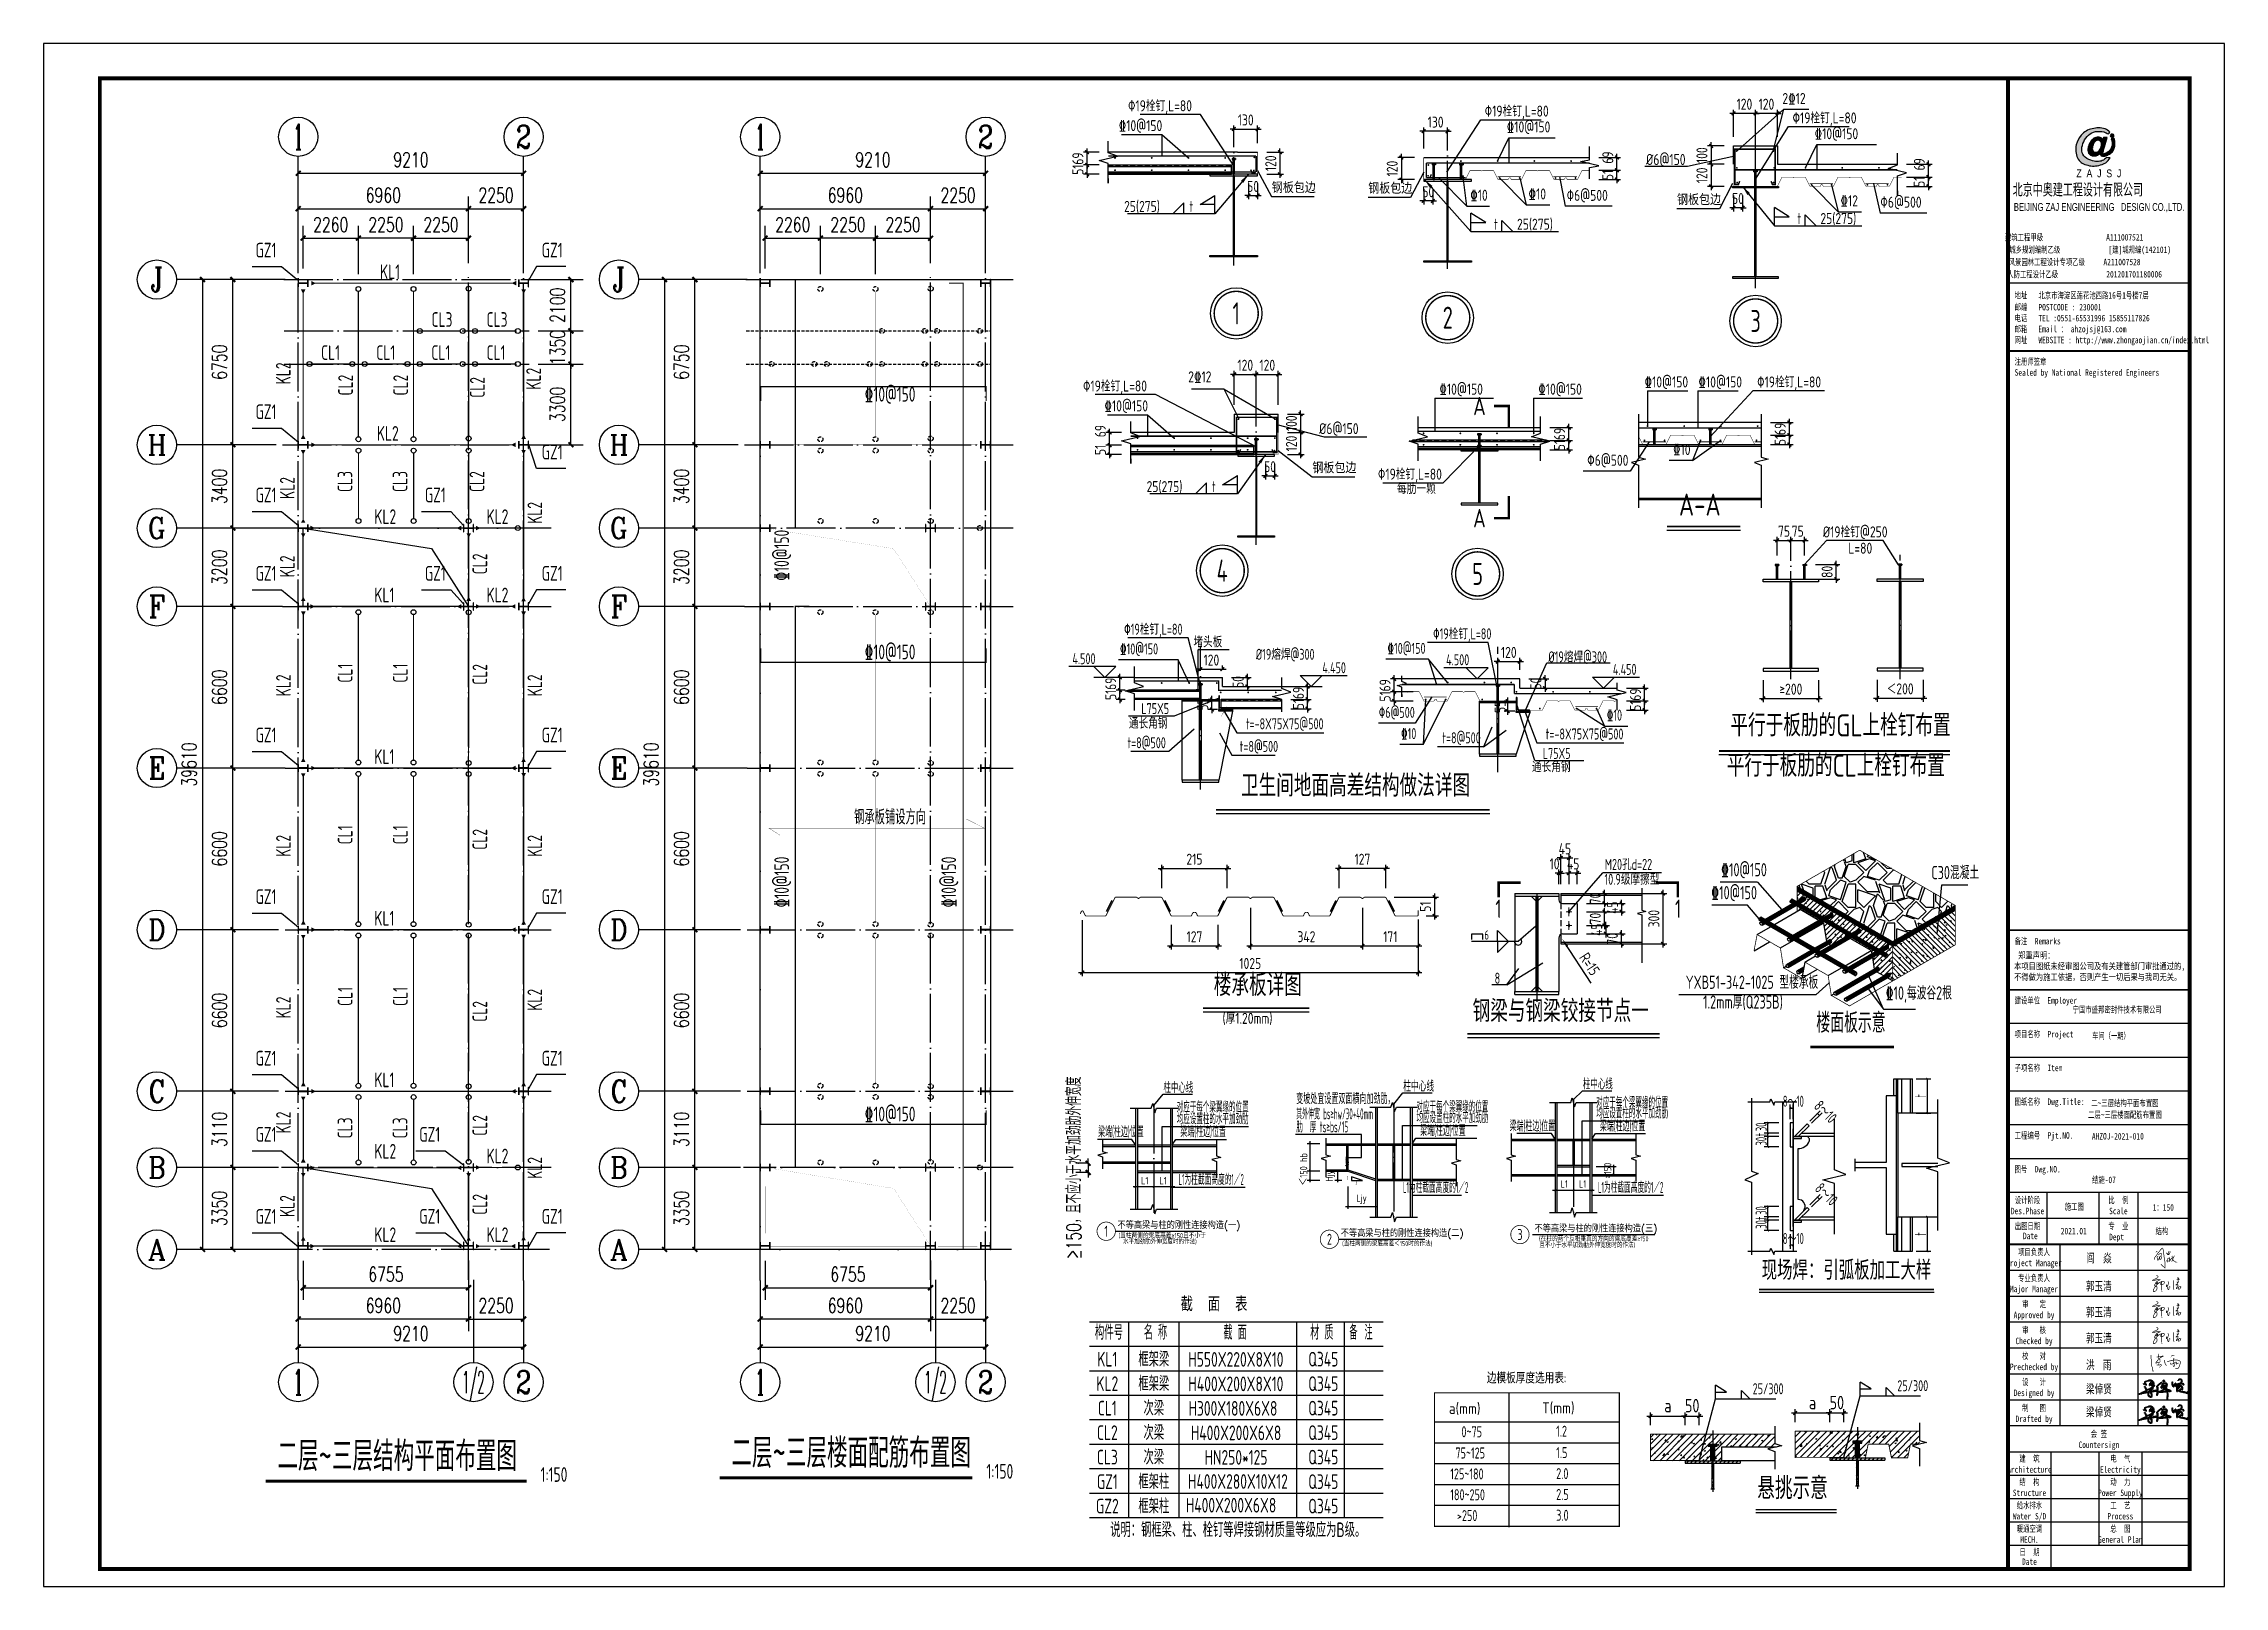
# Model space of a CAD drawing. Extents: x -89996 to 1006241, y -2176 to 440573.
# Drawn here: x 651162 to 740262, y 109594 to 172594 of the extents above; entities that cross this region are included whole.
import ezdxf
from ezdxf.enums import TextEntityAlignment as Align

# ---------------------------------------------------------------- set-up
doc = ezdxf.new("R2010")
doc.units = 0
doc.header["$LTSCALE"] = 1000
doc.header["$MEASUREMENT"] = 0
for name, pattern in [('2', [1500.01, 1500, -0.01]), ('CACHE2', [0.1875, 0.125, -0.0625]), ('DASH', [0.35, 0.25, -0.1]), ('DASHED', [0.75, 0.5, -0.25]), ('DOTE', [2.42, 2, -0.2, 0.02, -0.2])]:
    doc.linetypes.add(name, pattern=pattern)
for name, color, linetype in [('2001', 4, 'Continuous'), ('2002', 2, 'Continuous'), ('AXIS', 3, 'Continuous'), ('AXIS_TEXT', 7, 'Continuous'), ('BOLT', 251, 'Continuous'), ('C', 6, 'Continuous'), ('DIM', 146, 'Continuous'), ('DOTE', 1, 'DOTE'), ('Gjfh', 2, 'Continuous'), ('Gjlx', 3, 'Continuous'), ('GL', 150, 'Continuous'), ('GZ', 50, 'Continuous'), ('Gzd', 1, 'Continuous'), ('NUM', 7, 'Continuous'), ('Prof', 2, 'Continuous'), ('PUB_DIM', 3, 'Continuous'), ('PUB_TEXT', 7, 'Continuous'), ('PUB_TITLE', 4, 'Continuous'), ('PZ', 202, 'Continuous'), ('S', 2, 'Continuous'), ('STPM_RBEAM_NUM', 7, 'Continuous'), ('STXT_HF', 7, 'Continuous'), ('STXT_HF_TEXT', 7, 'Continuous'), ('TEXT', 7, 'Continuous'), ('THICK', 6, 'Continuous'), ('THIN', 7, 'Continuous'), ('WALL', 9, 'Continuous'), ('WELD', 7, 'Continuous'), ('YCX', 90, 'Continuous'), ('图层6', 6, 'Continuous'), ('图框', 24, 'Continuous'), ('图框文字', 120, 'Continuous'), ('图签', 3, 'Continuous'), ('型钢', 6, 'Continuous'), ('填充', 251, 'Continuous'), ('字符串标注', 253, 'Continuous'), ('引出线', 3, 'Continuous'), ('梁构件', 4, 'Continuous'), ('表格_字符', 253, 'Continuous'), ('表格_粗实线', 253, 'Continuous'), ('表格_细实线', 253, 'Continuous')]:
    doc.layers.add(name, color=color, linetype=linetype)
for name, color, linetype, lineweight in [('6', 253, 'Continuous', 13), ('尺寸标注', 9, 'Continuous', 18), ('螺栓', 15, 'Continuous', 18), ('轮廓线', 3, 'Continuous', 9)]:
    doc.layers.add(name, color=color, linetype=linetype, lineweight=lineweight)
doc.layers.add('栓钉', color=7, linetype='Continuous', true_color=0xb8f500)
doc.styles.add('_gyy_title_Arial', font='arial.ttf', dxfattribs={"width": 0.7})
doc.styles.add('_gyy_title_ST', font='', dxfattribs={"width": 0.8})
doc.styles.add('_TCH_AXIS', font='COMPLEX', dxfattribs={"bigfont": 'GBCBIG'})
doc.styles.add('_TCH_DIM_T3', font='SIMPLEX', dxfattribs={"width": 0.705882, "bigfont": 'GBCBIG'})
doc.styles.add('COMPLEX', font='COMPLEX')
doc.styles.add('HZ', font='txt.shx', dxfattribs={"width": 0.8, "bigfont": '000hztxt.shx'})
doc.styles.get("Standard").update_dxf_attribs({"font": 'gbenor.shx', "bigfont": 'gbcbig.shx'})
doc.styles.add('TSSD_Dimension', font='Tssdeng.shx', dxfattribs={"width": 0.8, "bigfont": 'hztxt.shx'})
doc.styles.add('TSSD_Label', font='tssdeng.shx', dxfattribs={"width": 0.7, "bigfont": 'hztxt.shx'})
doc.styles.add('TSSD_Norm', font='tssdeng.shx', dxfattribs={"bigfont": 'hztxt.shx'})
doc.styles.add('TSSD_Num', font='Tssdeng.shx', dxfattribs={"width": 0.7, "bigfont": 'hztxt.shx'})
doc.styles.add('TSSD_Rein', font='Tssdeng.shx', dxfattribs={"width": 0.7, "bigfont": 'hztxt.shx'})
doc.styles.add('XD2008', font='tssdeng.shx', dxfattribs={"width": 0.7, "bigfont": 'hztxt.shx'})
doc.styles.add('标准字体', font='tssdeng.shx', dxfattribs={"width": 0.7, "bigfont": 'tssdchn.shx'})
doc.styles.add('汉特宽字', font='tssdeng.shx', dxfattribs={"width": 0.9, "height": 350, "bigfont": 'tssdchn.shx'})
doc.styles.get('_gyy_title_ST').set_extended_font_data('SimSun')
doc.dimstyles.new('_TCH_ARCH&&200', dxfattribs={"dimtxt": 595, "dimasz": 200, "dimexe": 500, "dimexo": 600, "dimgap": 252.5, "dimtad": 1, "dimdec": 0, "dimzin": 0, "dimdsep": 46, "dimtxsty": '_TCH_DIM_T3', "dimblk": 'ARCHTICK', "dimcen": 0.09, "dimclrt": 7, "dimazin": 2, "dimtfac": 1, "dimtdec": 0, "dimtix": 1, "dimtmove": 2, "dimatfit": 3, "dimfxl": 0, "dimtolj": 1, "dimtzin": 0, "dimarcsym": 0})
doc.dimstyles.new('TCH-200-1', dxfattribs={"dimtxt": 595, "dimasz": 200, "dimexe": 500, "dimexo": 600, "dimgap": 252.5, "dimtad": 1, "dimdec": 0, "dimzin": 0, "dimdsep": 46, "dimtxsty": '_TCH_DIM_T3', "dimblk": 'ARCHTICK', "dimcen": 0.09, "dimclrd": 3, "dimclre": 3, "dimclrt": 7, "dimazin": 2, "dimtfac": 1, "dimtdec": 0, "dimtix": 1, "dimtmove": 2, "dimatfit": 3, "dimfxl": 0, "dimtolj": 1, "dimtzin": 0, "dimarcsym": 0})
doc.dimstyles.new('TCH-200-5', dxfattribs={"dimtxt": 595, "dimasz": 200, "dimexe": 500, "dimexo": 600, "dimgap": 252.5, "dimtad": 1, "dimdec": 0, "dimlfac": 0.2, "dimzin": 0, "dimdsep": 46, "dimtxsty": '_TCH_DIM_T3', "dimblk": 'ARCHTICK', "dimcen": 0.09, "dimclrd": 124, "dimclre": 124, "dimclrt": 7, "dimazin": 2, "dimtfac": 1, "dimtdec": 0, "dimtix": 1, "dimtmove": 2, "dimatfit": 3, "dimfxl": 0, "dimtolj": 1, "dimtzin": 0, "dimarcsym": 0})
doc.dimstyles.new('TSAN_20_150', dxfattribs={"dimtxt": 450, "dimasz": 150, "dimexe": 150, "dimexo": 375, "dimgap": 150, "dimtad": 2, "dimlfac": 0.133333, "dimzin": 0, "dimdsep": 46, "dimtxsty": 'TSSD_Dimension', "dimblk": 'CLOSEDBLANK', "dimblk1": 'CLOSEDBLANK', "dimblk2": 'CLOSEDBLANK', "dimcen": 0, "dimdle": 150, "dimclrt": 7, "dimadec": 0, "dimazin": 0, "dimtfac": 1, "dimtdec": 0, "dimtix": 1, "dimtmove": 2, "dimatfit": 3, "dimldrblk": 'CLOSEDBLANK', "dimfxl": 0, "dimtolj": 1, "dimtzin": 0, "dimarcsym": 0})
doc.dimstyles.new('TSSD_150_150', dxfattribs={"dimtxt": 550, "dimasz": 150, "dimexe": 150, "dimexo": 375, "dimgap": 150, "dimtad": 1, "dimdec": 0, "dimzin": 0, "dimdsep": 46, "dimtxsty": 'TSSD_Dimension', "dimblk": 'ARCHTICK', "dimcen": 0, "dimdle": 150, "dimclrd": 256, "dimclre": 256, "dimclrt": 7, "dimadec": 0, "dimazin": 0, "dimtfac": 1, "dimtdec": 0, "dimtix": 1, "dimtmove": 2, "dimatfit": 3, "dimfxl": 0, "dimtolj": 1, "dimtzin": 0, "dimarcsym": 0})
doc.dimstyles.new('TSSD_200_150', dxfattribs={"dimtxt": 450, "dimasz": 150, "dimexe": 150, "dimexo": 375, "dimgap": 150, "dimtad": 1, "dimdec": 0, "dimlfac": 1.333333, "dimzin": 0, "dimdsep": 46, "dimtxsty": 'TSSD_Dimension', "dimblk": 'ARCHTICK', "dimblk1": 'ARCHTICK', "dimblk2": 'ARCHTICK', "dimcen": 0, "dimdle": 150, "dimclrt": 7, "dimadec": 0, "dimazin": 0, "dimtfac": 1, "dimtdec": 0, "dimtix": 1, "dimtmove": 2, "dimatfit": 3, "dimfxl": 0, "dimtolj": 1, "dimtzin": 0, "dimarcsym": 0})
doc.dimstyles.new('TSSD_20_100', dxfattribs={"dimtxt": 300, "dimasz": 75, "dimexe": 100, "dimexo": 250, "dimgap": 100, "dimtad": 1, "dimdec": 0, "dimlfac": 0.2, "dimzin": 0, "dimdsep": 46, "dimtxsty": 'TSSD_Dimension', "dimblk": 'ARCHTICK', "dimcen": 0, "dimdle": 100, "dimclrt": 7, "dimadec": 0, "dimazin": 0, "dimtfac": 1, "dimtdec": 0, "dimtix": 1, "dimtmove": 2, "dimatfit": 3, "dimfxl": 0, "dimtolj": 1, "dimtzin": 0, "dimarcsym": 0})
doc.dimstyles.new('TSSD_20_150', dxfattribs={"dimtxt": 450, "dimasz": 150, "dimexe": 150, "dimexo": 375, "dimgap": 150, "dimtad": 1, "dimdec": 0, "dimlfac": 0.133333, "dimzin": 0, "dimdsep": 46, "dimtxsty": 'TSSD_Dimension', "dimblk": 'ARCHTICK', "dimcen": 0, "dimdle": 150, "dimclrt": 7, "dimadec": 0, "dimazin": 0, "dimtfac": 1, "dimtdec": 0, "dimtix": 1, "dimtmove": 2, "dimatfit": 3, "dimfxl": 0, "dimtolj": 1, "dimtzin": 0, "dimarcsym": 0})
doc.dimstyles.new('TSSD_LEADER_STYLE_200.0', dxfattribs={"dimtxt": 0.18, "dimasz": 200, "dimexe": 0.18, "dimexo": 0.0625, "dimgap": 0.09, "dimtad": 0, "dimtih": 1, "dimtoh": 1, "dimdec": 4, "dimzin": 0, "dimdsep": 46, "dimtxsty": 'Standard', "dimcen": 0.09, "dimadec": 0, "dimazin": 0, "dimtfac": 1, "dimtdec": 4, "dimtofl": 0, "dimtmove": 0, "dimatfit": 3, "dimfxl": 0, "dimtolj": 1, "dimtzin": 0, "dimarcsym": 0})
doc.dimstyles.new('TSSD_LEADER_STYLE_300.0', dxfattribs={"dimtxt": 0.18, "dimasz": 300, "dimexe": 0.18, "dimexo": 0.0625, "dimgap": 0.09, "dimtad": 0, "dimtih": 1, "dimtoh": 1, "dimdec": 4, "dimzin": 0, "dimdsep": 46, "dimtxsty": 'Standard', "dimcen": 0.09, "dimadec": 0, "dimazin": 0, "dimtfac": 1, "dimtdec": 4, "dimtofl": 0, "dimtmove": 0, "dimatfit": 3, "dimfxl": 0, "dimtolj": 1, "dimtzin": 0, "dimarcsym": 0})
doc.dimstyles.new('TSSD_LEADER_STYLE_400.0', dxfattribs={"dimtxt": 1200, "dimasz": 400, "dimexe": 400, "dimexo": 1000, "dimgap": 0.09, "dimtad": 0, "dimtih": 1, "dimtoh": 1, "dimdec": 4, "dimzin": 0, "dimdsep": 46, "dimtxsty": 'Standard', "dimcen": 0.09, "dimdle": 400, "dimclrt": 7, "dimadec": 0, "dimazin": 0, "dimtfac": 1, "dimtdec": 4, "dimtofl": 0, "dimtmove": 0, "dimatfit": 3, "dimfxl": 0, "dimtolj": 1, "dimtzin": 0, "dimarcsym": 0})

msp = doc.modelspace()

# ---------------------------------------------------------------- texts
at = {"linetype": 'ByBlock', "width": 0.608956}
msp.add_text('ts', height=281.25, dxfattribs=at).set_placement((704337.57, 126856.15, 3274.5), (704505.42, 126856.15, 3274.5), align=Align.FIT)
at = {"layer": '2001', "color": 253}
for s, width, p, p2 in [('1', 1.040828, (704406.75, 126174.68, 3274.5), (704461.4, 126174.68, 3274.5)), ('3', 0.737526, (704762.85, 125998.52, 3274.5), (704828.28, 125998.52, 3274.5))]:
    msp.add_text(s, height=180, dxfattribs=dict(at, width=width)).set_placement(p, p2, align=Align.FIT)
at = {"layer": '2001', "color": 7}
for s, height, style, width, p, p2 in [('不等高梁与柱的刚性连接构造(二)', 284.4844, 'HZ', 1.17647, (704159.1, 123867.62, 3274.5), (709179.41, 123867.62, 3274.5)), ('(当柱两侧的梁底高差＜150时的作法)', 203.2031, 'TSSD_Norm', 1.068977, (704216.74, 123489.77, 3274.5), (707901.12, 123489.77, 3274.5))]:
    msp.add_text(s, height=height, dxfattribs=dict(at, style=style, width=width)).set_placement(p, p2, align=Align.FIT)
at = {"layer": '2002', "color": 7}
for s, height, style, width, p, p2 in [('不等高梁与柱的刚性连接构造(一)', 284.4844, 'HZ', 1.17647, (695037.73, 124195.81, 3274.5), (700058.04, 124195.81, 3274.5)), ('(当柱两侧的梁底高差≥150且不小于', 203.2031, 'TSSD_Norm', 1.059549, (695077.04, 123816.72, 3274.5), (698648.91, 123816.72, 3274.5)), ('不等高梁与柱的刚性连接构造(三)', 284.4844, 'HZ', 1.176471, (712076.73, 124057.61), (717097.04, 124057.61)), ('(在柱的两个互相垂直的方向的梁底高差≥150', 203.2031, 'TSSD_Norm', 1.075526, (712260.48, 123688.32), (716732.35, 123688.32)), ('水平加劲肋外伸宽度时的作法)', 203.2031, 'TSSD_Norm', 1.116092, (695264.54, 123571.31, 3274.5), (698273.91, 123571.31, 3274.5)), ('且不小于水平加劲肋外伸宽度时的作法)', 203.2031, 'TSSD_Norm', 1.114048, (712272.91, 123427.31), (716182.29, 123427.31))]:
    msp.add_text(s, height=height, dxfattribs=dict(at, style=style, width=width)).set_placement(p, p2, align=Align.FIT)
at = {"layer": 'NUM', "style": 'TSSD_Norm', "width": 0.8}
for s, height, p in [('A-A', 900, (717976.96, 153049.31)), ('平行于板肋的GL上栓钉布置', 900, (720079.14, 144033.76)), ('平行于板肋的CL上栓钉布置', 900, (719931.58, 142390.6)), ('卫生间地面高差结构做法详图', 900, (700082.7, 141575.15)), ('楼承板详图', 900, (698969.66, 133430)), ('钢梁与钢梁铰接节点一', 900, (709546.54, 132364.89)), ('现场焊：引弧板加工大样', 787.5, (721356.45, 121874.68)), ('悬挑示意', 900, (721177.32, 112884.02))]:
    msp.add_text(s, height=height, dxfattribs=at).set_placement(p, align=Align.BOTTOM_LEFT)
at = {"layer": 'PUB_TEXT', "color": 6, "style": 'TSSD_Dimension', "width": 0.7}
for p in [(664907.44, 162977.48), (664674.12, 149777.73), (664674.12, 143177.73), (664674.12, 136577.73), (664674.12, 129977.73)]:
    msp.add_text('KL1', height=600, dxfattribs=at).set_placement(p)
at = {"layer": 'PUB_TEXT', "style": 'TSSD_Dimension', "width": 0.7}
for s, p in [('CL3', (667007.82, 161027.62)), ('CL3', (669257.82, 161027.62)), ('CL1', (662497.82, 159677.88)), ('CL1', (664752.74, 159677.88)), ('CL1', (667002.74, 159677.88)), ('CL1', (669257.82, 159677.88))]:
    msp.add_text(s, height=600, dxfattribs=at).set_placement(p)
at = {"layer": 'PUB_TEXT', "color": 2, "style": 'TSSD_Dimension', "width": 0.7}
for p in [(661251.65, 158680.86), (671478.2, 158463.24), (661415.67, 154000.61), (671530.93, 152984.09), (661415.67, 150800.61), (661259.55, 145940.97), (671530.93, 145940.97), (661259.55, 139385.91), (671530.93, 139385.91), (661259.55, 132785.91), (671530.93, 133099.79), (661259.55, 128089.17), (671530.93, 126234.37), (661415.67, 124676.84)]:
    msp.add_text('KL2', height=600, rotation=90, dxfattribs=at).set_placement(p)
at = {"layer": 'PUB_TEXT', "style": 'TSSD_Dimension', "width": 0.7}
for s, rotation, p in [('CL2', 90, (663797.91, 158222.38)), ('CL2', 90, (666047.91, 158222.38)), ('CL2', 89.9999883, (669182.25, 158128.5)), ('CL3', 90, (663772.83, 154284.07)), ('CL3', 90, (666022.83, 154284.07)), ('CL2', 90, (669166.8, 154284.07)), ('CL2', 90, (669284.94, 150922.98)), ('CL1', 90, (663782.46, 146498.99)), ('CL1', 90, (666032.46, 146498.99)), ('CL2', 90, (669284.94, 146408.15)), ('CL1', 90, (663782.46, 139895.99)), ('CL1', 90, (666032.46, 139895.99)), ('CL2', 90, (669284.94, 139673.25)), ('CL1', 90, (663782.46, 133295.99)), ('CL1', 90, (666032.46, 133295.99)), ('CL2', 90, (669284.94, 132646.66)), ('CL3', 90, (663772.83, 127884.07)), ('CL3', 90, (666022.83, 127884.07)), ('CL2', 90, (669284.94, 127991.82)), ('CL2', 90, (669284.94, 124767.06))]:
    msp.add_text(s, height=600, rotation=rotation, dxfattribs=at).set_placement(p)
at = {"layer": 'PUB_TEXT'}
for s, style, width, p in [('A', 'TSSD_Norm', 0.8, (709825.2, 157794.88)), ('A', 'TSSD_Norm', 0.8, (709825.2, 153216.17)), ('1', 'XD2008', 0.7, (710602.01, 137264.15)), ('1', 'XD2008', 0.7, (717942.16, 137264.15))]:
    msp.add_text(s, height=750, dxfattribs=dict(at, style=style, width=width)).set_placement(p, align=Align.MIDDLE_CENTER)
at = {"layer": 'PUB_TEXT', "color": 2, "style": 'TSSD_Dimension', "width": 0.7}
for p in [(664777.34, 156377.73), (664674.12, 152977.73), (669257.82, 152977.73), (669257.82, 149777.73), (664674.12, 127061.47), (669257.82, 126867.73), (664674.12, 123653.96), (669257.82, 123653.96)]:
    msp.add_text('KL2', height=600, dxfattribs=at).set_placement(p)
at = {"layer": 'PUB_TITLE', "color": 6, "style": '_gyy_title_ST', "width": 0.7}
for s, p in [('二~三层结构平面布置图', (736196.91, 129339.33)), ('二层~三层楼面配筋布置图', (736196.91, 128859.2))]:
    msp.add_text(s, height=265.1512, dxfattribs=at).set_placement(p, align=Align.MIDDLE)
for s, p in [('结施-07', (735339.92, 126060.97)), ('1：150', (737766.19, 124933.42))]:
    msp.add_text(s, height=265.151, dxfattribs=at).set_placement(p, align=Align.CENTER)
at = {"layer": 'STXT_HF_TEXT', "style": 'TSSD_Label', "width": 0.7}
msp.add_text('6', height=375, dxfattribs=at).set_placement((710032.87, 136006.04))
at = {"layer": 'TEXT'}
for s, height, style, width, p in [('%%13019栓钉,L=80', 450, 'TSSD_Norm', 0.8, (695463.46, 169830.6)), ('%%13019栓钉,L=80', 450, 'TSSD_Norm', 0.8, (710037.33, 169613.63)), ('%%13019栓钉,L=80', 450, 'TSSD_Norm', 0.8, (722615.64, 169335.69)), ('%%C6@150', 450, 'TSSD_Norm', 0.8, (716634.98, 167637.37)), ('25(275)', 450, 'TSSD_Norm', 0.8, (695305.85, 165722.48)), ('t', 450, 'TSSD_Label', 0.7, (697975.87, 165722.48)), ('t', 450, 'TSSD_Label', 0.7, (710423.18, 164994.49)), ('25(275)', 450, 'TSSD_Norm', 0.8, (711362.43, 164994.49)), ('t', 450, 'TSSD_Label', 0.7, (722817.07, 165227.58)), ('25(275)', 450, 'TSSD_Norm', 0.8, (723756.33, 165227.58)), ('%%13019栓钉,L=80', 450, 'TSSD_Norm', 0.8, (693624.77, 158386.49)), ('%%13019栓钉,L=80', 450, 'TSSD_Norm', 0.8, (721166.94, 158551.86)), ('%%C6@150', 450, 'TSSD_Norm', 0.8, (703275.58, 156645.73)), ('%%13019栓钉,L=80', 450, 'TSSD_Norm', 0.8, (705674.7, 154788.28)), ('25(275)', 450, 'TSSD_Norm', 0.8, (696224.45, 154278.37)), ('t', 450, 'TSSD_Label', 0.7, (698894.47, 154278.37)), ('每肋一颗', 450, 'TSSD_Norm', 0.8, (706459.7, 154200.22)), ('%%C19栓钉@250', 450, 'TSSD_Norm', 0.8, (723857.14, 152429.38)), ('L=80', 450, 'TSSD_Norm', 0.8, (724899.55, 151764.31)), ('%%13019栓钉,L=80', 450, 'TSSD_Norm', 0.7, (695309.01, 148455.15)), ('%%13019栓钉,L=80', 450, 'TSSD_Norm', 0.7, (707929.88, 148268.26)), ('M20孔d=22 ', 450, 'TSSD_Norm', 0.7, (714948.3, 138850.84)), ('10.9级摩擦型 ', 450, 'TSSD_Norm', 0.7, (714935.5, 138242.77)), ('8', 450, '标准字体', 0.7, (710445.36, 134202.53)), ('二层~三层结构平面布置图', 1200, 'TSSD_Norm', 0.7, (660715.29, 114308.6)), ('二层~三层楼面配筋布置图', 1200, 'TSSD_Norm', 0.7, (679262.02, 114437.75)), ('1:150', 600, 'TSSD_Norm', 0.7, (671465.29, 113861.05)), ('1:150', 600, 'TSSD_Norm', 0.7, (689680.04, 113990.2))]:
    msp.add_text(s, height=height, dxfattribs=dict(at, style=style, width=width)).set_placement(p)
at = {"layer": 'TEXT', "style": 'TSSD_Norm'}
for s, width, p in [('2%%13212', 0.8, (722203.31, 169992.69)), ('%%13210@150', 0.8, (710941.69, 168832.63)), ('%%13210@150', 0.8, (723519.99, 168554.69)), ('%%13210', 0.8, (709448.35, 166044.2)), ('%%13210', 0.8, (711830.49, 166094.69)), ('%%1306@500', 0.8, (713385.34, 166038.39)), ('%%13212', 0.8, (724575.87, 165816.75)), ('%%1306@500', 0.8, (726204.24, 165760.46)), ('2%%13212', 0.8, (697927.05, 158626.42)), ('%%13210', 0.8, (717734.13, 155660.08)), ('%%1306@500', 0.8, (714227.44, 155219.6)), ('%%13210@150', 0.7, (695139.02, 147515.83)), ('%%13210@150', 0.7, (706066.09, 147539.23)), ('%%1306@500', 0.7, (705709.93, 144925.38)), ('%%13210', 0.7, (715026.79, 144810.48)), ('%%13210', 0.7, (706621.34, 144057.5)), ('(厚1.20mm)', 0.8, (699328.54, 132430.11))]:
    msp.add_text(s, height=450, dxfattribs=dict(at, width=width)).set_placement(p, align=Align.BOTTOM_LEFT)
for s, width, p in [('%%13210@150', 0.8, (696866.32, 169020.23)), ('%%13210@150', 0.8, (709968.16, 158258.87)), ('%%13210@150', 0.8, (714009.75, 158258.87)), ('%%13210@150', 0.8, (718352.19, 158553.59)), ('%%13210@150', 0.8, (720553.71, 158553.59)), ('%%13210@150', 0.8, (696284.92, 157576.13)), ('堵头板', 0.7, (699319.46, 147939.47)), ('%%c19熔焊@300', 0.7, (703088.9, 147430.16)), ('4.500', 0.7, (694138.71, 147251.74)), ('4.450', 0.7, (704370.39, 146881.84)), ('4.500', 0.7, (709409.28, 147209.1)), ('%%c19熔焊@300', 0.7, (715040.67, 147325.96)), ('4.450', 0.7, (716242.51, 146815.14)), ('L75X5', 0.7, (697146.13, 145212.16)), ('通长角钢', 0.7, (697078.21, 144616.39)), ('t=-8X75X75@500', 0.7, (703457.6, 144592.95)), ('t=8@500', 0.7, (709878.05, 144021.19)), ('t=-8X75X75@500', 0.7, (715708.8, 144176.79)), ('t=8@500', 0.7, (697013.92, 143819.6)), ('t=8@500', 0.7, (701601.29, 143669.6)), ('L75X5', 0.7, (713547.37, 143384.87)), ('通长角钢', 0.7, (713547.37, 142841.96))]:
    msp.add_text(s, height=450, dxfattribs=dict(at, width=width)).set_placement(p, align=Align.RIGHT)
for p in [(701341.25, 166356.98), (705282.22, 166327.23), (717898.03, 165862.08), (702999.04, 154912.87)]:
    msp.add_text('钢板包边', height=450, dxfattribs=at).set_placement(p, align=Align.BOTTOM_LEFT)
at = {"layer": 'TEXT', "style": 'TSSD_Dimension', "width": 0.7}
for s, rotation, p in [('%%13210@150', 359.99, (685745.15, 158274.81)), ('%%13210@150', 90.01, (681315.06, 151703.36)), ('%%13210@150', 0.01, (685745.13, 147752.16)), ('钢承板铺设方向', 0.01, (685745.13, 141010.71)), ('%%13210@150', 90.01, (681315.06, 138356.62)), ('%%13210@150', 90.01, (688144.45, 138356.62)), ('%%13210@150', 0.01, (685745.13, 128882.72))]:
    msp.add_text(s, height=600, rotation=rotation, dxfattribs=at).set_placement(p, align=Align.MIDDLE_CENTER)
at = {"layer": 'TEXT', "ltscale": 1000, "style": 'TSSD_Dimension'}
for s, width, p, p2 in [('柱中心线', 0.691726, (696916.48, 129739.24, 3274.5), (698132.18, 129739.24, 3274.5)), ('柱中心线', 0.718005, (706712.85, 129796.51, 3274.5), (707974.73, 129796.51, 3274.5)), ('柱中心线', 0.693726, (714055.78, 129883.78), (715274.99, 129883.78)), ('对应于每个梁翼缘的位置', 0.597459, (697457.98, 128945.2, 3274.5), (700394.23, 128945.2, 3274.5)), ('变坡处宜设置双面横向加劲肋，', 0.664405, (702341.85, 129287.56, 3274.5), (706358.1, 129287.56, 3274.5)), ('对应于每个梁翼缘的位置', 0.597459, (707254.35, 128966.51, 3274.5), (710190.6, 128966.51, 3274.5)), ('均应设置柱的水平加劲肋', 0.598753, (714597.28, 128698.68), (717533.53, 128698.68)), ('对应于每个梁翼缘的位置', 0.597458, (714597.28, 129138.7), (717533.53, 129138.7)), ('梁端(柱边)位置', 0.589439, (694247.98, 127936.89, 3274.5), (696104.23, 127936.89, 3274.5)), ('均应设置柱的水平加劲肋', 0.598754, (697457.98, 128461.89, 3274.5), (700394.23, 128461.89, 3274.5)), ('梁端(柱边)位置', 0.589439, (697607.98, 127936.89, 3274.5), (699464.23, 127936.89, 3274.5)), ('肋  厚 ts≥bs/15', 0.483661, (702341.85, 128133.7, 3274.5), (704468.1, 128133.7, 3274.5)), ('其外伸宽 bs≥hw/30+40mm', 0.446632, (702341.85, 128665.61, 3274.5), (705480.3, 128665.61, 3274.5)), ('均应设置柱的水平加劲肋', 0.598754, (707254.35, 128508.7, 3274.5), (710190.6, 128508.7, 3274.5)), ('梁端(柱边)位置', 0.589439, (707404.35, 127983.7, 3274.5), (709260.6, 127983.7, 3274.5)), ('梁端(柱边)位置', 0.589439, (711060.87, 128173.68), (712917.12, 128173.68)), ('梁端(柱边)位置', 0.589439, (714747.28, 128173.68), (716603.53, 128173.68)), ('L1为柱截面高度的1／2', 0.56845, (697532.98, 125986.89, 3274.5), (700199.23, 125986.89, 3274.5)), ('L1为柱截面高度的1／2', 0.56845, (706704.34, 125658.7, 3274.5), (709370.59, 125658.7, 3274.5)), ('L1为柱截面高度的1／2', 0.56845, (714672.28, 125661.25), (717338.53, 125661.25))]:
    msp.add_text(s, height=450, dxfattribs=dict(at, width=width)).set_placement(p, p2, align=Align.FIT)
at = {"layer": 'TEXT', "ltscale": 1000, "style": 'TSSD_Dimension', "width": 0.597458}
for p in [(722220.41, 129180.7, 3274.5), (722220.41, 123574.45, 3274.5)]:
    msp.add_text('8～10', height=450, dxfattribs=at).set_placement(p)
at = {"layer": 'TEXT', "style": 'TSSD_Rein', "width": 0.7}
for p in [(723459.79, 129160.13, 3274.5), (723495.54, 125792.59, 3274.5)]:
    msp.add_text('8～10', height=450, rotation=315, dxfattribs=at).set_placement(p)
at = {"layer": 'TEXT', "ltscale": 1000, "style": 'TSSD_Dimension', "width": 0.589439}
for s, p in [('t', (728070.34, 129560.95, 3274.5)), ('30', (721561.31, 128181.7, 3274.5)), ('30', (721561.31, 127596.39, 3274.5)), ('t', (721561.31, 127974.7, 3274.5)), ('30', (721561.31, 124762.45, 3274.5)), ('30', (721561.31, 124198.45, 3274.5)), ('t', (721561.31, 124555.45, 3274.5)), ('t', (728070.34, 123920.95, 3274.5))]:
    msp.add_text(s, height=450, rotation=90, dxfattribs=at).set_placement(p)
at = {"layer": 'TEXT', "style": 'TSSD_Rein', "width": 0.7}
for p in [(721620.18, 117302.96), (727529.89, 117428.28)]:
    msp.add_text('25/300', height=450, dxfattribs=at).set_placement(p, align=Align.BOTTOM_CENTER)
at = {"layer": '图框', "color": 241, "style": 'TSSD_Rein', "width": 0.7}
for s, p in [('边模板厚度选用表:', (710127.49, 117880.41)), ('0~75', (709091.02, 115681.48)), ('1.2', (712958.21, 115703.77)), ('75~125', (708845.12, 114814.83)), ('1.5', (712961.27, 114829.69)), ('125~180', (708633.34, 113959.29)), ('2.0', (712961.66, 113971.97)), ('180~250', (708633.34, 113109.23)), ('2.5', (712961.66, 113121.91)), ('>250', (708906.65, 112259.17)), ('3.0', (712961.66, 112271.85))]:
    msp.add_text(s, height=450, dxfattribs=at).set_placement(p)
at = {"layer": '图框', "color": 21, "style": '汉特宽字', "width": 0.9}
for s, p in [('a(mm)', (708578.72, 116633.61)), ('T(mm)', (712391.42, 116657.5))]:
    msp.add_text(s, height=450, dxfattribs=at).set_placement(p)
at = {"layer": '表格_字符', "color": 7}
for s, style, width, p, p2 in [('截  面  表', 'TSSD_Dimension', 0.780635, (697613.77, 120822.07), (700343.77, 120822.07)), ('构件号', 'TSSD_Dimension', 0.659666, (694112.87, 119666.07), (695262.87, 119666.07)), ('名 称', 'TSSD_Dimension', 0.59526, (696112.87, 119666.07), (697062.87, 119666.07)), ('截 面', 'TSSD_Dimension', 0.602393, (699365.77, 119666.07), (700315.77, 119666.07)), ('材 质', 'TSSD_Dimension', 0.602393, (702912.87, 119666.07), (703862.87, 119666.07)), ('备 注', 'HZ', 0.64657, (704512.87, 119666.07), (705462.87, 119666.07))]:
    msp.add_text(s, height=600, dxfattribs=dict(at, style=style, width=width)).set_placement(p, p2, align=Align.FIT)
at = {"layer": '表格_字符', "color": 7, "style": 'TSSD_Dimension', "width": 0.7}
for s, p in [('KL1', (694622.24, 118571.07)), ('框架梁', (696521.58, 118571.07)), ('H550X220X8X10', (699873.92, 118562.14)), ('Q345', (703446.88, 118571.07)), ('KL2', (694622.24, 117571.07)), ('框架梁', (696521.58, 117571.07)), ('H400X200X8X10', (699873.92, 117562.14)), ('Q345', (703446.88, 117571.07)), ('CL1', (694622.24, 116571.07)), ('次梁', (696521.58, 116571.07)), ('H300X180X6X8', (699753.7, 116562.14)), ('Q345', (703446.88, 116571.07)), ('CL2', (694622.24, 115571.07)), ('次梁', (696521.58, 115571.07)), ('H400X200X6X8', (699880.72, 115562.14)), ('Q345', (703446.88, 115571.07)), ('CL3', (694622.24, 114571.07)), ('次梁', (696521.58, 114571.07)), ('HN250*125', (699880.72, 114562.14)), ('Q345', (703446.88, 114571.07)), ('GZ1', (694622.24, 113571.07)), ('框架柱', (696521.58, 113571.07)), ('H400X280X10X12', (699957.96, 113577.01)), ('Q345', (703446.88, 113571.07)), ('GZ2', (694622.24, 112571.07)), ('框架柱', (696521.58, 112571.07)), ('H400X200X6X8', (699676.02, 112607.68)), ('Q345', (703446.88, 112571.07))]:
    msp.add_text(s, height=600, dxfattribs=at).set_placement(p, align=Align.CENTER)
at = {"layer": '表格_字符', "color": 1, "style": 'TSSD_Dimension', "width": 0.7}
msp.add_text('说明：钢框梁、柱、栓钉等焊接钢材质量等级应为B级。', height=600, dxfattribs=at).set_placement((699951.21, 111605.57), align=Align.CENTER)

# ---------------------------------------------------------------- blocks, each defined once
blk = doc.blocks.new('_ArchTick')
at = {"color": 0, "linetype": 'ByBlock', "const_width": 0.4}
blk.add_lwpolyline([(-0.5, -0.5), (0.5, 0.5)], dxfattribs=at)
blk = doc.blocks.new('*D2516')
at = {"layer": 'Defpoints', "color": 0, "transparency": 16777216}
for p in [(15564, 5215), (17814, 4948), (17814, 3374)]:
    blk.add_point(p, dxfattribs=at)
at = {"layer": 'WALL', "color": 3, "lineweight": -2, "transparency": 16777216}
for p, q in [((15564, 4615), (15564, 2874)), ((17814, 4348), (17814, 2874)), ((15564, 3374), (17814, 3374))]:
    blk.add_line(p, q, dxfattribs=at)
at = {"layer": 'WALL', "color": 3, "lineweight": -2, "transparency": 16777216, "xscale": 200, "yscale": 200, "zscale": 200, "rotation": 180}
blk.add_blockref('_ArchTick', (15564, 3374), dxfattribs=at)
at = {"layer": 'WALL', "color": 3, "lineweight": -2, "transparency": 16777216, "xscale": 200, "yscale": 200, "zscale": 200}
blk.add_blockref('_ArchTick', (17814, 3374), dxfattribs=at)
at = {"layer": 'WALL', "color": 7, "transparency": 16777216, "insert": (16689, 3924), "char_height": 595, "attachment_point": 5, "style": '_TCH_DIM_T3'}
blk.add_mtext('\\A1;2250', dxfattribs=at)
blk = doc.blocks.new('*D2517')
at = {"layer": 'AXIS', "color": 0, "lineweight": -2, "transparency": 16777216}
for p, q in [((8604, 4775), (8604, 1731)), ((17814, 4775), (17814, 1731)), ((8604, 2231), (17814, 2231))]:
    blk.add_line(p, q, dxfattribs=at)
at = {"layer": 'Defpoints', "color": 0, "transparency": 16777216}
for p in [(8604, 5375), (17814, 5375), (17814, 2231)]:
    blk.add_point(p, dxfattribs=at)
at = {"layer": 'AXIS', "color": 0, "lineweight": -2, "transparency": 16777216, "xscale": 200, "yscale": 200, "zscale": 200, "rotation": 180}
blk.add_blockref('_ArchTick', (8604, 2231), dxfattribs=at)
at = {"layer": 'AXIS', "color": 0, "lineweight": -2, "transparency": 16777216, "xscale": 200, "yscale": 200, "zscale": 200}
blk.add_blockref('_ArchTick', (17814, 2231), dxfattribs=at)
at = {"layer": 'AXIS', "color": 7, "transparency": 16777216, "insert": (13209, 2781), "char_height": 595, "attachment_point": 5, "style": '_TCH_DIM_T3'}
blk.add_mtext('\\A1;9210', dxfattribs=at)
blk = doc.blocks.new('*D2518')
at = {"layer": 'Defpoints', "color": 0, "transparency": 16777216}
for p in [(8604, 5215), (15564, 5215), (8604, 3374)]:
    blk.add_point(p, dxfattribs=at)
at = {"layer": 'WALL', "color": 3, "lineweight": -2, "transparency": 16777216}
for p, q in [((8604, 4615), (8604, 2874)), ((15564, 4615), (15564, 2874)), ((15564, 3374), (8604, 3374))]:
    blk.add_line(p, q, dxfattribs=at)
at = {"layer": 'WALL', "color": 3, "lineweight": -2, "transparency": 16777216, "xscale": 200, "yscale": 200, "zscale": 200, "rotation": 180}
blk.add_blockref('_ArchTick', (8604, 3374), dxfattribs=at)
at = {"layer": 'WALL', "color": 3, "lineweight": -2, "transparency": 16777216, "xscale": 200, "yscale": 200, "zscale": 200}
blk.add_blockref('_ArchTick', (15564, 3374), dxfattribs=at)
at = {"layer": 'WALL', "color": 7, "transparency": 16777216, "insert": (12084, 3924), "char_height": 595, "attachment_point": 5, "style": '_TCH_DIM_T3'}
blk.add_mtext('\\A1;6960', dxfattribs=at)
blk = doc.blocks.new('*D2519')
at = {"layer": 'Defpoints', "color": 0, "transparency": 16777216}
for p in [(8604, 45825), (4696, 6215), (8065, 6215)]:
    blk.add_point(p, dxfattribs=at)
at = {"layer": 'WALL', "color": 3, "lineweight": -2, "transparency": 16777216}
for p, q in [((8004, 45825), (4196, 45825)), ((4696, 45825), (4696, 6215)), ((7465, 6215), (4196, 6215))]:
    blk.add_line(p, q, dxfattribs=at)
at = {"layer": 'WALL', "color": 3, "lineweight": -2, "transparency": 16777216, "xscale": 200, "yscale": 200, "zscale": 200}
for p, rotation in [((4696, 45825), 90), ((4696, 6215), 270)]:
    blk.add_blockref('_ArchTick', p, dxfattribs=dict(at, rotation=rotation))
at = {"layer": 'WALL', "color": 7, "transparency": 16777216, "insert": (4146, 26020), "char_height": 595, "attachment_point": 5, "rotation": 90, "style": '_TCH_DIM_T3'}
blk.add_mtext('\\A1;39610', dxfattribs=at)
blk = doc.blocks.new('*D2520')
at = {"layer": 'Defpoints', "color": 0, "transparency": 16777216}
for p in [(15564, 48717), (8604, 46065), (15564, 46110)]:
    blk.add_point(p, dxfattribs=at)
at = {"layer": 'WALL', "color": 3, "lineweight": -2, "transparency": 16777216}
for p, q in [((8604, 46665), (8604, 49217)), ((15564, 46710), (15564, 49217)), ((8604, 48717), (15564, 48717))]:
    blk.add_line(p, q, dxfattribs=at)
at = {"layer": 'WALL', "color": 3, "lineweight": -2, "transparency": 16777216, "xscale": 200, "yscale": 200, "zscale": 200, "rotation": 180}
blk.add_blockref('_ArchTick', (8604, 48717), dxfattribs=at)
at = {"layer": 'WALL', "color": 3, "lineweight": -2, "transparency": 16777216, "xscale": 200, "yscale": 200, "zscale": 200}
blk.add_blockref('_ArchTick', (15564, 48717), dxfattribs=at)
at = {"layer": 'WALL', "color": 7, "transparency": 16777216, "insert": (12084, 49267), "char_height": 595, "attachment_point": 5, "style": '_TCH_DIM_T3'}
blk.add_mtext('\\A1;6960', dxfattribs=at)
blk = doc.blocks.new('*D2521')
at = {"layer": 'Defpoints', "color": 0, "transparency": 16777216}
for p in [(17814, 48717), (15564, 46110), (17814, 46065)]:
    blk.add_point(p, dxfattribs=at)
at = {"layer": 'WALL', "color": 3, "lineweight": -2, "transparency": 16777216}
for p, q in [((15564, 46710), (15564, 49217)), ((17814, 46665), (17814, 49217)), ((15564, 48717), (17814, 48717))]:
    blk.add_line(p, q, dxfattribs=at)
at = {"layer": 'WALL', "color": 3, "lineweight": -2, "transparency": 16777216, "xscale": 200, "yscale": 200, "zscale": 200, "rotation": 180}
blk.add_blockref('_ArchTick', (15564, 48717), dxfattribs=at)
at = {"layer": 'WALL', "color": 3, "lineweight": -2, "transparency": 16777216, "xscale": 200, "yscale": 200, "zscale": 200}
blk.add_blockref('_ArchTick', (17814, 48717), dxfattribs=at)
at = {"layer": 'WALL', "color": 7, "transparency": 16777216, "insert": (16689, 49267), "char_height": 595, "attachment_point": 5, "style": '_TCH_DIM_T3'}
blk.add_mtext('\\A1;2250', dxfattribs=at)
blk = doc.blocks.new('*D3083')
at = {"layer": 'AXIS', "color": 0, "lineweight": -2, "transparency": 16777216}
for p, q in [((8604, 46609), (8604, 50667)), ((8604, 50167), (17814, 50167)), ((17814, 46609), (17814, 50667))]:
    blk.add_line(p, q, dxfattribs=at)
at = {"layer": 'Defpoints', "color": 0, "transparency": 16777216}
for p in [(17814, 50167), (8604, 46009), (17814, 46009)]:
    blk.add_point(p, dxfattribs=at)
at = {"layer": 'AXIS', "color": 0, "lineweight": -2, "transparency": 16777216, "xscale": 200, "yscale": 200, "zscale": 200, "rotation": 180}
blk.add_blockref('_ArchTick', (8604, 50167), dxfattribs=at)
at = {"layer": 'AXIS', "color": 0, "lineweight": -2, "transparency": 16777216, "xscale": 200, "yscale": 200, "zscale": 200}
blk.add_blockref('_ArchTick', (17814, 50167), dxfattribs=at)
at = {"layer": 'AXIS', "color": 7, "transparency": 16777216, "insert": (13209, 50717), "char_height": 595, "attachment_point": 5, "style": '_TCH_DIM_T3'}
blk.add_mtext('\\A1;9210', dxfattribs=at)
blk = doc.blocks.new('*D3084')
at = {"layer": 'AXIS', "color": 0, "lineweight": -2, "transparency": 16777216}
for p, q in [((7465, 9565), (5436, 9565)), ((5936, 6215), (5936, 9565)), ((7465, 6215), (5436, 6215))]:
    blk.add_line(p, q, dxfattribs=at)
at = {"layer": 'Defpoints', "color": 0, "transparency": 16777216}
for p in [(5936, 9565), (8065, 9565), (8065, 6215)]:
    blk.add_point(p, dxfattribs=at)
at = {"layer": 'AXIS', "color": 0, "lineweight": -2, "transparency": 16777216, "xscale": 200, "yscale": 200, "zscale": 200}
for p, rotation in [((5936, 9565), 90), ((5936, 6215), 270)]:
    blk.add_blockref('_ArchTick', p, dxfattribs=dict(at, rotation=rotation))
at = {"layer": 'AXIS', "color": 7, "transparency": 16777216, "insert": (5386, 7890), "char_height": 595, "attachment_point": 5, "rotation": 90, "style": '_TCH_DIM_T3'}
blk.add_mtext('\\A1;3350', dxfattribs=at)
blk = doc.blocks.new('*D3085')
at = {"layer": 'AXIS', "color": 0, "lineweight": -2, "transparency": 16777216}
for p, q in [((7465, 12675), (5436, 12675)), ((5936, 9565), (5936, 12675)), ((7465, 9565), (5436, 9565))]:
    blk.add_line(p, q, dxfattribs=at)
at = {"layer": 'Defpoints', "color": 0, "transparency": 16777216}
for p in [(5936, 12675), (8065, 12675), (8065, 9565)]:
    blk.add_point(p, dxfattribs=at)
at = {"layer": 'AXIS', "color": 0, "lineweight": -2, "transparency": 16777216, "xscale": 200, "yscale": 200, "zscale": 200}
for p, rotation in [((5936, 12675), 90), ((5936, 9565), 270)]:
    blk.add_blockref('_ArchTick', p, dxfattribs=dict(at, rotation=rotation))
at = {"layer": 'AXIS', "color": 7, "transparency": 16777216, "insert": (5386, 11120), "char_height": 595, "attachment_point": 5, "rotation": 90, "style": '_TCH_DIM_T3'}
blk.add_mtext('\\A1;3110', dxfattribs=at)
blk = doc.blocks.new('*D3086')
at = {"layer": 'AXIS', "color": 0, "lineweight": -2, "transparency": 16777216}
for p, q in [((7465, 19275), (5436, 19275)), ((5936, 12675), (5936, 19275)), ((7465, 12675), (5436, 12675))]:
    blk.add_line(p, q, dxfattribs=at)
at = {"layer": 'Defpoints', "color": 0, "transparency": 16777216}
for p in [(5936, 19275), (8065, 19275), (8065, 12675)]:
    blk.add_point(p, dxfattribs=at)
at = {"layer": 'AXIS', "color": 0, "lineweight": -2, "transparency": 16777216, "xscale": 200, "yscale": 200, "zscale": 200}
for p, rotation in [((5936, 19275), 90), ((5936, 12675), 270)]:
    blk.add_blockref('_ArchTick', p, dxfattribs=dict(at, rotation=rotation))
at = {"layer": 'AXIS', "color": 7, "transparency": 16777216, "insert": (5386, 15975), "char_height": 595, "attachment_point": 5, "rotation": 90, "style": '_TCH_DIM_T3'}
blk.add_mtext('\\A1;6600', dxfattribs=at)
blk = doc.blocks.new('*D3087')
at = {"layer": 'AXIS', "color": 0, "lineweight": -2, "transparency": 16777216}
for p, q in [((7465, 25875), (5436, 25875)), ((5936, 19275), (5936, 25875)), ((7465, 19275), (5436, 19275))]:
    blk.add_line(p, q, dxfattribs=at)
at = {"layer": 'Defpoints', "color": 0, "transparency": 16777216}
for p in [(5936, 25875), (8065, 25875), (8065, 19275)]:
    blk.add_point(p, dxfattribs=at)
at = {"layer": 'AXIS', "color": 0, "lineweight": -2, "transparency": 16777216, "xscale": 200, "yscale": 200, "zscale": 200}
for p, rotation in [((5936, 25875), 90), ((5936, 19275), 270)]:
    blk.add_blockref('_ArchTick', p, dxfattribs=dict(at, rotation=rotation))
at = {"layer": 'AXIS', "color": 7, "transparency": 16777216, "insert": (5386, 22575), "char_height": 595, "attachment_point": 5, "rotation": 90, "style": '_TCH_DIM_T3'}
blk.add_mtext('\\A1;6600', dxfattribs=at)
blk = doc.blocks.new('*D3088')
at = {"layer": 'AXIS', "color": 0, "lineweight": -2, "transparency": 16777216}
for p, q in [((7465, 32475), (5436, 32475)), ((5936, 25875), (5936, 32475)), ((7465, 25875), (5436, 25875))]:
    blk.add_line(p, q, dxfattribs=at)
at = {"layer": 'Defpoints', "color": 0, "transparency": 16777216}
for p in [(5936, 32475), (8065, 32475), (8065, 25875)]:
    blk.add_point(p, dxfattribs=at)
at = {"layer": 'AXIS', "color": 0, "lineweight": -2, "transparency": 16777216, "xscale": 200, "yscale": 200, "zscale": 200}
for p, rotation in [((5936, 32475), 90), ((5936, 25875), 270)]:
    blk.add_blockref('_ArchTick', p, dxfattribs=dict(at, rotation=rotation))
at = {"layer": 'AXIS', "color": 7, "transparency": 16777216, "insert": (5386, 29175), "char_height": 595, "attachment_point": 5, "rotation": 90, "style": '_TCH_DIM_T3'}
blk.add_mtext('\\A1;6600', dxfattribs=at)
blk = doc.blocks.new('*D3089')
at = {"layer": 'AXIS', "color": 0, "lineweight": -2, "transparency": 16777216}
for p, q in [((7465, 35675), (5436, 35675)), ((5936, 32475), (5936, 35675)), ((7465, 32475), (5436, 32475))]:
    blk.add_line(p, q, dxfattribs=at)
at = {"layer": 'Defpoints', "color": 0, "transparency": 16777216}
for p in [(5936, 35675), (8065, 35675), (8065, 32475)]:
    blk.add_point(p, dxfattribs=at)
at = {"layer": 'AXIS', "color": 0, "lineweight": -2, "transparency": 16777216, "xscale": 200, "yscale": 200, "zscale": 200}
for p, rotation in [((5936, 35675), 90), ((5936, 32475), 270)]:
    blk.add_blockref('_ArchTick', p, dxfattribs=dict(at, rotation=rotation))
at = {"layer": 'AXIS', "color": 7, "transparency": 16777216, "insert": (5386, 34075), "char_height": 595, "attachment_point": 5, "rotation": 90, "style": '_TCH_DIM_T3'}
blk.add_mtext('\\A1;3200', dxfattribs=at)
blk = doc.blocks.new('*D3090')
at = {"layer": 'AXIS', "color": 0, "lineweight": -2, "transparency": 16777216}
for p, q in [((7465, 39075), (5436, 39075)), ((5936, 35675), (5936, 39075)), ((7465, 35675), (5436, 35675))]:
    blk.add_line(p, q, dxfattribs=at)
at = {"layer": 'Defpoints', "color": 0, "transparency": 16777216}
for p in [(5936, 39075), (8065, 39075), (8065, 35675)]:
    blk.add_point(p, dxfattribs=at)
at = {"layer": 'AXIS', "color": 0, "lineweight": -2, "transparency": 16777216, "xscale": 200, "yscale": 200, "zscale": 200}
for p, rotation in [((5936, 39075), 90), ((5936, 35675), 270)]:
    blk.add_blockref('_ArchTick', p, dxfattribs=dict(at, rotation=rotation))
at = {"layer": 'AXIS', "color": 7, "transparency": 16777216, "insert": (5386, 37375), "char_height": 595, "attachment_point": 5, "rotation": 90, "style": '_TCH_DIM_T3'}
blk.add_mtext('\\A1;3400', dxfattribs=at)
blk = doc.blocks.new('*D3091')
at = {"layer": 'AXIS', "color": 0, "lineweight": -2, "transparency": 16777216}
for p, q in [((7465, 45825), (5436, 45825)), ((5936, 39075), (5936, 45825)), ((7465, 39075), (5436, 39075))]:
    blk.add_line(p, q, dxfattribs=at)
at = {"layer": 'Defpoints', "color": 0, "transparency": 16777216}
for p in [(5936, 45825), (8065, 45825), (8065, 39075)]:
    blk.add_point(p, dxfattribs=at)
at = {"layer": 'AXIS', "color": 0, "lineweight": -2, "transparency": 16777216, "xscale": 200, "yscale": 200, "zscale": 200}
for p, rotation in [((5936, 45825), 90), ((5936, 39075), 270)]:
    blk.add_blockref('_ArchTick', p, dxfattribs=dict(at, rotation=rotation))
at = {"layer": 'AXIS', "color": 7, "transparency": 16777216, "insert": (5386, 42450), "char_height": 595, "attachment_point": 5, "rotation": 90, "style": '_TCH_DIM_T3'}
blk.add_mtext('\\A1;6750', dxfattribs=at)
blk = doc.blocks.new('_AXISO')
blk.add_circle((0, 0), 0.5)
at = {"layer": 'AXIS_TEXT', "style": 'COMPLEX', "width": 1.041667}
blk.add_attdef('A', text='', height=0.56, dxfattribs=at).set_placement((-0.25, -0.28), (0.25, -0.28), align=Align.FIT)
blk = doc.blocks.new('*D1183')
at = {"color": 3, "lineweight": -2, "transparency": 16777216}
for p, q in [((666273, 163175), (666273, 165150)), ((668523, 163631), (668523, 165150)), ((666273, 164650), (668523, 164650))]:
    blk.add_line(p, q, dxfattribs=at)
at = {"layer": 'Defpoints', "color": 0, "transparency": 16777216}
for p in [(668523, 164650), (666273, 162575), (668523, 163031)]:
    blk.add_point(p, dxfattribs=at)
at = {"color": 3, "lineweight": -2, "transparency": 16777216, "xscale": 200, "yscale": 200, "zscale": 200, "rotation": 180}
blk.add_blockref('_ArchTick', (666273, 164650), dxfattribs=at)
at = {"color": 3, "lineweight": -2, "transparency": 16777216, "xscale": 200, "yscale": 200, "zscale": 200}
blk.add_blockref('_ArchTick', (668523, 164650), dxfattribs=at)
at = {"color": 7, "transparency": 16777216, "insert": (667398, 165200), "char_height": 595, "attachment_point": 5, "style": '_TCH_DIM_T3'}
blk.add_mtext('\\A1;2250', dxfattribs=at)
blk = doc.blocks.new('A$C1ADA65EF')
at = {"layer": 'YCX'}
for p, q in [((0, 40035), (1198, 40035)), ((1198, 40035), (1887, 39460)), ((11619, 40035), (11287, 39460)), ((12817, 40035), (11619, 40035)), ((0, 33436), (1198, 33436)), ((1198, 33436), (1887, 32860)), ((11619, 31788), (11287, 32801)), ((12817, 31788), (11619, 31788)), ((0, 30036), (1198, 30036)), ((1198, 30036), (1887, 29460)), ((6917, 30036), (8115, 30036)), ((8115, 30036), (8637, 29460)), ((0, 26836), (1198, 26836)), ((1198, 26836), (1887, 26260)), ((6917, 26836), (8115, 26836)), ((8115, 26836), (8637, 26260)), ((11619, 26836), (11287, 26260)), ((12817, 26836), (11619, 26836)), ((0, 20236), (1198, 20236)), ((1198, 20236), (1887, 19660)), ((11619, 20236), (11287, 19660)), ((12817, 20236), (11619, 20236)), ((0, 13636), (1198, 13636)), ((1198, 13636), (1887, 13060)), ((11619, 13636), (11287, 13060)), ((12817, 13636), (11619, 13636)), ((0, 7036), (1198, 7036)), ((1198, 7036), (1887, 6460)), ((11619, 7036), (11287, 6460)), ((12817, 7036), (11619, 7036)), ((0, 3926), (1198, 3926)), ((1198, 3926), (1887, 3350)), ((6690, 3926), (7889, 3926)), ((7889, 3926), (8637, 3350)), ((0, 576), (1198, 576)), ((1198, 576), (1887, 0)), ((6690, 576), (7889, 576)), ((7889, 576), (8637, 0)), ((11619, 576), (11287, 0)), ((12817, 576), (11619, 576))]:
    blk.add_line(p, q, dxfattribs=at)
at = {"layer": 'STPM_RBEAM_NUM', "style": 'TSSD_Label', "width": 0.7}
for p in [(562, 40226), (12255, 40226), (562, 33627), (12255, 31979), (562, 30227), (7479, 30227), (562, 27027), (7479, 27027), (12255, 27027), (562, 20427), (12255, 20427), (562, 13827), (12255, 13827), (562, 7227), (12255, 7227), (562, 4117), (7253, 4117), (562, 767), (7253, 767), (12255, 767)]:
    blk.add_text('GZ1', height=600, dxfattribs=at).set_placement(p, align=Align.BOTTOM_CENTER)
blk = doc.blocks.new('A$C211404B3')
at = {"layer": '轮廓线'}
h = blk.add_hatch(dxfattribs=at)
h.set_pattern_fill('木板', color=72, scale=22.5, style=0)
h.set_pattern_definition([(0, (-69547.327, 27063.573), (0, 28.125), []), (45, (-69547.327, 27063.573), (-19.887378, 19.887378), [])])
h.paths.add_polyline_path([(7276, 3473), (7276, 3633), (4023, 5511), (4023, 5351)])
h = blk.add_hatch(dxfattribs=at)
h.set_pattern_fill('木板', color=72, scale=25, angle=45, style=0)
h.set_pattern_definition([(45, (-69547.327, 27063.573), (-22.097087, 22.097087), []), (90, (-69547.327, 27063.573), (-31.25, 5e-15), [])])
h.paths.add_polyline_path([(9405, 4702), (9405, 4758, -0.72675), (9399, 4776, -0.158246), (9405, 4778), (9405, 4862), (7276, 3633), (7276, 3473)])
at = {"layer": 'C', "color": 1, "linetype": 'ByBlock', "const_width": 85.5}
blk.add_lwpolyline([(4472, 43), (7318, 43)], dxfattribs=at)
at = {"layer": 'PUB_DIM'}
for p, q in [((2669, 5653), (1406, 5653)), ((2669, 5653), (3503, 4714)), ((8790, 3880), (8949, 5556)), ((8949, 5556), (9834, 5556)), ((2332, 4872), (1118, 4872)), ((2729, 4405), (2332, 4872)), ((6961, 1329), (6439, 2509)), ((6442, 2021), (6961, 1329)), ((6961, 1329), (8048, 1329))]:
    blk.add_line(p, q, dxfattribs=at)
at = {"layer": 'PZ', "color": 72}
for p, q in [((4831, 5585), (4964, 5983)), ((4964, 5983), (4919, 6028)), ((4964, 5585), (5157, 6165)), ((5229, 6116), (5171, 6173)), ((5362, 5718), (5229, 6116)), ((5296, 6182), (5322, 6260)), ((5428, 5784), (5296, 6182)), ((5561, 5784), (5693, 6182)), ((5627, 6381), (5592, 6416)), ((5627, 5850), (5760, 6248)), ((5704, 6149), (5638, 6348)), ((5693, 6314), (5648, 6449)), ((5892, 6381), (5693, 6314)), ((6025, 6248), (5760, 6248)), ((5892, 6381), (5892, 6590)), ((5958, 6314), (5958, 6628)), ((6356, 6447), (5958, 6314)), ((6290, 5983), (6025, 6248)), ((6025, 5718), (6290, 5983)), ((6489, 6447), (6091, 6314)), ((6356, 6049), (6091, 6314)), ((6356, 6447), (6284, 6663)), ((6356, 6049), (6688, 6381)), ((6422, 6513), (6442, 6572)), ((6710, 6417), (6422, 6513)), ((6422, 5850), (6489, 6049)), ((6688, 6381), (6489, 6447)), ((6489, 6049), (6754, 6314)), ((7085, 5983), (6754, 6314)), ((6820, 5718), (7085, 5983)), ((6886, 6314), (6887, 6315)), ((7085, 6116), (6886, 6314)), ((6953, 5718), (7284, 6049)), ((7233, 6116), (7085, 6116)), ((7324, 6063), (7284, 6049)), ((4124, 5452), (4092, 5550)), ((4234, 5389), (4169, 5585)), ((4566, 5453), (4169, 5585)), ((4434, 5585), (4331, 5688)), ((4831, 5585), (4434, 5585)), ((4699, 5585), (4434, 5585)), ((4566, 5197), (4566, 5453)), ((4633, 5159), (4633, 5519)), ((4898, 5519), (4633, 5519)), ((5030, 5121), (4898, 5519)), ((5043, 5348), (4977, 5546)), ((5030, 5386), (5362, 5718)), ((5097, 5187), (5163, 5386)), ((5163, 5386), (5494, 5718)), ((5561, 5784), (5428, 5784)), ((5693, 5651), (5494, 5718)), ((5494, 5055), (5693, 5651)), ((5561, 4989), (5760, 5585)), ((5826, 5651), (5627, 5850)), ((6025, 5585), (5760, 5585)), ((6025, 5718), (5826, 5651)), ((6025, 4790), (6025, 5585)), ((6091, 5651), (6290, 5850)), ((6422, 5320), (6091, 5651)), ((6091, 4989), (6091, 5386)), ((6688, 5187), (6091, 5386)), ((6688, 5718), (6290, 5850)), ((6820, 5718), (6422, 5850)), ((6820, 5320), (6422, 5320)), ((6621, 4856), (6754, 5254)), ((6834, 5280), (6701, 5678)), ((6953, 5055), (6754, 5254)), ((7019, 4989), (6820, 5585)), ((7218, 5453), (6820, 5585)), ((7085, 5585), (6953, 5718)), ((7483, 5585), (7085, 5585)), ((7351, 5585), (7085, 5585)), ((7218, 5055), (7218, 5453)), ((7284, 4989), (7284, 5519)), ((7549, 5519), (7284, 5519)), ((7483, 5585), (7591, 5909)), ((7682, 5121), (7549, 5519)), ((7616, 5585), (7702, 5845)), ((7695, 5346), (7629, 5545)), ((7682, 5386), (7980, 5684)), ((7748, 5187), (7815, 5386)), ((7815, 5386), (8064, 5636)), ((8146, 5055), (8295, 5502)), ((8212, 4989), (8369, 5459)), ((8676, 4790), (8676, 5282)), ((8743, 4989), (8743, 5244)), ((5030, 5121), (4820, 5051)), ((5163, 5121), (4868, 5023)), ((5494, 5055), (5097, 5187)), ((5161, 4854), (5362, 5055)), ((5362, 5055), (5163, 5121)), ((5245, 4805), (5428, 4989)), ((5760, 4657), (5428, 4989)), ((5760, 4790), (5561, 4989)), ((5665, 4563), (5760, 4657)), ((5749, 4514), (5958, 4723)), ((6025, 4790), (5760, 4790)), ((6157, 4790), (5958, 4723)), ((6290, 4790), (6091, 4989)), ((6290, 4657), (6157, 4790)), ((6163, 4276), (6290, 4657)), ((6290, 4790), (6688, 5187)), ((6290, 4259), (6489, 4856)), ((6555, 4790), (6489, 4856)), ((6688, 4392), (6555, 4790)), ((6754, 4458), (6621, 4856)), ((6886, 4458), (6754, 4458)), ((6886, 4458), (7019, 4856)), ((6953, 4525), (7085, 4922)), ((7152, 4326), (6953, 4525)), ((7030, 4823), (6964, 5022)), ((7218, 5055), (7019, 4989)), ((7351, 4922), (7085, 4922)), ((7682, 5121), (7284, 4989)), ((7616, 4657), (7351, 4922)), ((7351, 4392), (7616, 4657)), ((7815, 5121), (7417, 4989)), ((7682, 4723), (7417, 4989)), ((7417, 4326), (7616, 4525)), ((8013, 4392), (7616, 4525)), ((7682, 4723), (8013, 5055)), ((8146, 5055), (7748, 5187)), ((7748, 4525), (7815, 4723)), ((8146, 4392), (7748, 4525)), ((8013, 5055), (7815, 5121)), ((7815, 4723), (8080, 4989)), ((8411, 4657), (8080, 4989)), ((8146, 4392), (8411, 4657)), ((8411, 4790), (8212, 4989)), ((8279, 4392), (8610, 4723)), ((8676, 4790), (8411, 4790)), ((8809, 4790), (8610, 4723)), ((8942, 4790), (8743, 4989)), ((8942, 4657), (8809, 4790)), ((8916, 4579), (8942, 4657)), ((8942, 4790), (9157, 5005)), ((9080, 4674), (9140, 4856)), ((9207, 4790), (9140, 4856)), ((9219, 4754), (9207, 4790)), ((9273, 4856), (9296, 4924)), ((9293, 4797), (9273, 4856)), ((6314, 4188), (6303, 4220)), ((6422, 4126), (6688, 4392)), ((6506, 4078), (6820, 4392)), ((7019, 4326), (6820, 4392)), ((6867, 3869), (7019, 4326)), ((6941, 3826), (7085, 4259)), ((7351, 4259), (7085, 4259)), ((7351, 4392), (7152, 4326)), ((7351, 3676), (7351, 4259)), ((7748, 3994), (7417, 4326)), ((7417, 3714), (7417, 4061)), ((7797, 3934), (7417, 4061)), ((7902, 3994), (7748, 3994)), ((8107, 4112), (8027, 4352)), ((8181, 4155), (8146, 4259)), ((8283, 4214), (8146, 4259)), ((8393, 4278), (8279, 4392))]:
    blk.add_line(p, q, dxfattribs=at)
at = {"layer": 'PZ', "extrusion": (-0.707107, -0.408248, 0.57735)}
for p, q in [((7276, 3473), (4023, 5351)), ((5175, 3502), (5103, 3544)), ((6973, 2464), (6729, 2605)), ((7276, 2289), (7092, 2396))]:
    blk.add_line(p, q, dxfattribs=at)
at = {"layer": 'PZ', "extrusion": (0.707107, -0.408248, 0.57735)}
blk.add_line((7276, 3473), (9405, 4702), dxfattribs=at)
at = {"layer": 'PZ', "const_width": 25}
for points in [[(7276, 2289), (9405, 3518), (9405, 4862), (6152, 6740), (4023, 5511), (4023, 5014)], [(7276, 3633), (4023, 5511)]]:
    blk.add_lwpolyline(points, dxfattribs=at)
at = {"layer": 'PZ'}
for points in [[(4023, 4834, 25, 25, 0), (4023, 4657, 0, 0, 0)], [(7276, 2289, 25, 25, 0), (7276, 3633, 25, 25, 0), (9405, 4862, 0, 0, 0)]]:
    blk.add_lwpolyline(points, format="xyseb", dxfattribs=at)
at = {"layer": 'THICK', "color": 4}
for p, q in [((2769, 4290), (4238, 5138)), ((2780, 4292), (4249, 5141)), ((2791, 4290), (4260, 5139)), ((2803, 4284), (4272, 5132)), ((2815, 4274), (4284, 5122)), ((2827, 4258), (4296, 5106)), ((2830, 4188), (4300, 5037)), ((2836, 4240), (4305, 5088)), ((2837, 4197), (4307, 5046)), ((2840, 4221), (4309, 5069)), ((2840, 4207), (4309, 5056)), ((3711, 3745), (5180, 4594)), ((3722, 3748), (5192, 4597)), ((3733, 3746), (5203, 4595)), ((3745, 3740), (5214, 4588)), ((3757, 3730), (5226, 4578)), ((3769, 3714), (5238, 4562)), ((3773, 3644), (5242, 4493)), ((3778, 3696), (5247, 4544)), ((3780, 3653), (5249, 4502)), ((3782, 3677), (5252, 4525)), ((3782, 3663), (5252, 4512)), ((4653, 3201), (6122, 4050)), ((4665, 3204), (6134, 4053)), ((4676, 3202), (6145, 4051)), ((4688, 3196), (6157, 4044)), ((4700, 3186), (6169, 4034)), ((4712, 3170), (6181, 4018)), ((4715, 3100), (6184, 3948)), ((4720, 3152), (6189, 4000)), ((4722, 3109), (6191, 3958)), ((4725, 3133), (6194, 3981)), ((4725, 3119), (6194, 3968)), ((5595, 2658), (7065, 3506)), ((5607, 2660), (7076, 3509)), ((5618, 2658), (7087, 3507)), ((5630, 2652), (7099, 3500)), ((5642, 2642), (7111, 3490)), ((5654, 2626), (7123, 3474)), ((5657, 2556), (7126, 3405)), ((5662, 2608), (7132, 3456)), ((5664, 2565), (7133, 3414)), ((5667, 2589), (7136, 3437)), ((5667, 2575), (7136, 3424))]:
    blk.add_line(p, q, dxfattribs=at)
at = {"layer": 'THICK', "color": 70}
for p, q in [((2915, 4374), (2774, 4455)), ((2922, 4378), (2785, 4457)), ((3890, 4937), (3785, 4998)), ((3879, 4931), (3785, 4985)), ((3872, 4926), (3788, 4975)), ((3909, 4948), (3790, 5017)), ((3929, 4960), (3798, 5035)), ((3867, 4924), (3801, 4962)), ((3949, 4971), (3810, 5051)), ((3964, 4980), (3822, 5061)), ((3975, 4986), (3834, 5068)), ((3982, 4990), (3845, 5070)), ((3986, 4992), (3856, 5067)), ((4809, 4380), (3986, 4855)), ((4814, 4382), (3990, 4858)), ((4821, 4387), (3997, 4862)), ((4833, 4393), (4009, 4869)), ((4852, 4404), (4028, 4880)), ((4871, 4416), (4048, 4891)), ((4891, 4427), (4068, 4903)), ((4906, 4436), (4083, 4911)), ((4917, 4442), (4094, 4918)), ((4925, 4446), (4101, 4922)), ((4928, 4448), (4104, 4924)), ((2830, 4325), (2724, 4386)), ((2818, 4318), (2724, 4372)), ((2811, 4314), (2727, 4363)), ((2849, 4336), (2729, 4405)), ((2869, 4347), (2738, 4423)), ((2807, 4311), (2740, 4350)), ((2888, 4359), (2750, 4439)), ((2903, 4367), (2762, 4449)), ((2925, 4380), (2796, 4454)), ((3749, 3767), (2925, 4243)), ((3753, 3770), (2930, 4246)), ((3760, 3774), (2937, 4250)), ((3772, 3781), (2948, 4256)), ((3791, 3792), (2967, 4267)), ((3811, 3803), (2987, 4279)), ((3831, 3815), (3007, 4290)), ((3846, 3823), (3022, 4299)), ((3857, 3830), (3033, 4305)), ((3864, 3834), (3040, 4310)), ((3867, 3836), (3044, 4311)), ((4733, 3248), (3910, 3723)), ((4753, 3259), (3929, 3735)), ((4773, 3271), (3949, 3746)), ((4788, 3279), (3964, 3755)), ((4799, 3286), (3975, 3761)), ((4806, 3290), (3983, 3766)), ((4810, 3292), (3986, 3767)), ((5752, 3836), (4928, 4311)), ((5756, 3838), (4932, 4314)), ((5763, 3842), (4940, 4318)), ((5775, 3849), (4951, 4325)), ((5794, 3860), (4970, 4336)), ((5814, 3872), (4990, 4347)), ((5833, 3883), (5010, 4359)), ((5848, 3892), (5025, 4367)), ((5860, 3898), (5036, 4374)), ((5867, 3902), (5043, 4378)), ((5870, 3904), (5047, 4380)), ((5870, 3904), (5640, 4037)), ((6694, 3292), (5870, 3767)), ((6698, 3294), (5875, 3770)), ((6705, 3298), (5882, 3774)), ((6717, 3305), (5894, 3781)), ((6736, 3316), (5913, 3792)), ((6756, 3328), (5932, 3803)), ((6775, 3339), (5952, 3814)), ((6791, 3348), (5967, 3823)), ((6802, 3354), (5978, 3830)), ((6809, 3358), (5986, 3834)), ((6812, 3360), (5989, 3836)), ((6812, 3360), (5989, 3836)), ((4691, 3223), (3867, 3699)), ((4696, 3226), (3872, 3701)), ((4703, 3230), (3879, 3706)), ((4714, 3237), (3891, 3712)), ((4810, 3292), (4579, 3425)), ((5633, 2679), (4810, 3155)), ((5638, 2682), (4814, 3157)), ((5645, 2686), (4821, 3162)), ((5656, 2693), (4833, 3168)), ((5675, 2704), (4852, 3179)), ((5695, 2715), (4872, 3191)), ((5715, 2727), (4891, 3202)), ((5730, 2735), (4906, 3211)), ((5741, 2742), (4918, 3217)), ((5748, 2746), (4925, 3221)), ((5752, 2748), (4928, 3223)), ((5752, 2748), (4928, 3223)), ((7048, 3087), (6812, 3223)), ((7041, 3097), (6817, 3226)), ((7038, 3107), (6824, 3230)), ((7038, 3120), (6836, 3237)), ((7042, 3139), (6855, 3248)), ((7051, 3157), (6874, 3259)), ((7063, 3173), (6894, 3270)), ((7075, 3183), (6909, 3279)), ((7087, 3190), (6920, 3286)), ((7098, 3192), (6928, 3290)), ((7109, 3189), (6931, 3292)), ((7109, 3189), (6931, 3292)), ((5987, 2475), (5752, 2611)), ((5980, 2484), (5756, 2613)), ((5977, 2494), (5763, 2618)), ((5977, 2508), (5775, 2624)), ((5982, 2527), (5794, 2635)), ((5990, 2545), (5814, 2647)), ((6002, 2561), (5833, 2658)), ((6014, 2571), (5849, 2667)), ((6026, 2577), (5860, 2673)), ((6037, 2579), (5867, 2677)), ((6049, 2576), (5870, 2679)), ((6049, 2576), (5870, 2679))]:
    blk.add_line(p, q, dxfattribs=at)
at = {"layer": 'THICK'}
for p, q in [((3234, 4201), (4129, 4718)), ((2661, 3870), (3116, 4133))]:
    blk.add_line(p, q, dxfattribs=at)
at = {"layer": 'THICK', "extrusion": (0.707107, -0.408248, 0.57735)}
for p, q in [((4762, 4353), (4129, 4718)), ((4921, 4261), (4881, 4284)), ((4921, 4261), (5020, 3633)), ((6548, 3322), (5823, 3740)), ((6548, 3322), (6564, 3217)), ((6584, 3091), (6647, 2694))]:
    blk.add_line(p, q, dxfattribs=at)
at = {"layer": 'THICK', "extrusion": (0, 0.816497, 0.57735)}
for p, q in [((4026, 3744), (4921, 4261)), ((2555, 3319), (3085, 3625)), ((3453, 3413), (3908, 3676)), ((4287, 2931), (4649, 3140)), ((5653, 2805), (6548, 3322)), ((3559, 2739), (3652, 2793)), ((4181, 2380), (4711, 2686)), ((5079, 2474), (5534, 2737)), ((5185, 1800), (5278, 1854))]:
    blk.add_line(p, q, dxfattribs=at)
at = {"layer": 'THICK', "color": 241}
for p, q in [((3659, 2847), (4501, 3333)), ((3670, 2850), (4504, 3331)), ((3681, 2848), (4511, 3327)), ((3693, 2842), (4523, 3321)), ((3705, 2831), (4538, 3312)), ((3717, 2815), (4557, 3301)), ((3721, 2746), (4619, 3265)), ((3726, 2798), (4577, 3289)), ((3728, 2755), (4615, 3267)), ((3730, 2778), (4596, 3278)), ((3730, 2765), (4608, 3271)), ((4619, 3402), (5128, 3695)), ((4623, 3400), (5140, 3698)), ((4630, 3396), (5151, 3696)), ((4641, 3389), (5162, 3690)), ((4656, 3380), (5174, 3680)), ((4676, 3369), (5186, 3664)), ((4696, 3358), (5195, 3646)), ((4715, 3347), (5200, 3627)), ((4726, 3340), (5200, 3613)), ((4733, 3336), (5197, 3603)), ((4738, 3333), (5190, 3594)), ((4021, 2638), (4257, 2774)), ((4033, 2641), (4256, 2770)), ((4044, 2639), (4254, 2760)), ((4056, 2632), (4251, 2745)), ((4068, 2622), (4248, 2726)), ((4080, 2606), (4243, 2700)), ((4083, 2537), (4227, 2620)), ((4088, 2588), (4238, 2675)), ((4090, 2546), (4228, 2626)), ((4093, 2569), (4233, 2650)), ((4093, 2556), (4230, 2635)), ((5286, 1908), (6754, 2756)), ((5297, 1911), (6766, 2759)), ((5308, 1909), (6777, 2757)), ((5319, 1903), (6789, 2751)), ((5331, 1892), (6801, 2741)), ((5344, 1876), (6813, 2725)), ((5347, 1807), (6816, 2655)), ((5352, 1859), (6821, 2707)), ((5354, 1816), (6823, 2664)), ((5357, 1839), (6826, 2688)), ((5357, 1826), (6826, 2674)), ((5648, 1699), (7117, 2547)), ((5659, 1702), (7128, 2550)), ((5670, 1700), (7139, 2548)), ((5682, 1693), (7151, 2542)), ((5694, 1683), (7163, 2531)), ((5706, 1667), (7175, 2516)), ((5709, 1598), (7179, 2446)), ((5715, 1649), (7184, 2498)), ((5716, 1607), (7186, 2455)), ((5719, 1630), (7188, 2479)), ((5719, 1617), (7188, 2465))]:
    blk.add_line(p, q, dxfattribs=at)
at = {"layer": 'THICK', "extrusion": (-0.707107, -0.408248, 0.57735)}
blk.add_line((4287, 2931), (4181, 2380), dxfattribs=at)
at = {"layer": 'THICK'}
blk.add_lwpolyline([(7276, 2289, 25, 25, 0), (5807, 1441, 25, 25, 0), (5185, 1800, 25, 25, 0), (5079, 2474, 25, 25, 0), (4287, 2931, 25, 25, 0), (4181, 2380, 25, 25, 0), (3559, 2739, 25, 25, 0), (3453, 3413, 25, 25, 0), (2661, 3870, 25, 25, 0), (2555, 3319, 0, 0, 0)], format="xyseb", dxfattribs=at)
at = {"layer": 'THICK', "color": 70, "extrusion": (0, 0, -1)}
for centre in [(2766, 4403), (3827, 5015)]:
    blk.add_ellipse(centre, major_axis=(-29.6, -51.5), ratio=0.582274, start_param=6.170759, end_param=9.42625, dxfattribs=at)
at = {"layer": 'THICK', "color": 4}
for centre, start_param, end_param in [((4268, 5087), 6.204217, 9.431477), ((4267, 5086), 6.187663, 6.380239), ((5210, 4542), 6.204217, 9.431477), ((5209, 4542), 6.187663, 6.380239), ((6152, 3998), 6.204217, 9.431477), ((6152, 3998), 6.187663, 6.380239), ((7094, 3454), 6.204217, 9.431477), ((7094, 3454), 6.187663, 6.380239)]:
    blk.add_ellipse(centre, major_axis=(29.6, -51.5), ratio=0.582274, start_param=start_param, end_param=end_param, dxfattribs=at)
for centre in [(2798, 4238), (3741, 3694), (4683, 3150), (5625, 2606)]:
    blk.add_ellipse(centre, major_axis=(29.6, -51.5), ratio=0.582274, dxfattribs=at)
at = {"layer": 'THICK', "color": 241}
for centre in [(5158, 3644), (6784, 2705), (7147, 2496)]:
    blk.add_ellipse(centre, major_axis=(29.6, -51.5), ratio=0.582274, start_param=6.204217, end_param=9.431477, dxfattribs=at)
at = {"layer": 'THICK', "color": 70, "extrusion": (0, 0, -1)}
for centre in [(7079, 3137), (6019, 2525)]:
    blk.add_ellipse(centre, major_axis=(-29.6, -51.5), ratio=0.582274, dxfattribs=at)
at = {"layer": 'THICK', "color": 241}
for centre in [(3689, 2796), (4051, 2586), (5315, 1857), (5677, 1648)]:
    blk.add_ellipse(centre, major_axis=(29.6, -51.5), ratio=0.582274, dxfattribs=at)
at = {"layer": 'YCX'}
for p, q in [((4654, 1822), (0, 1822)), ((5118, 2225), (4654, 1822))]:
    blk.add_line(p, q, dxfattribs=at)
at = {"layer": '轮廓线', "color": 72}
for p, q in [((4023, 5175), (4135, 5286)), ((4023, 4998), (4247, 5222)), ((4023, 4821), (4359, 5157)), ((4023, 5136), (4039, 5142)), ((4023, 5116), (4029, 5112)), ((4023, 5095), (4041, 5115)), ((4023, 5086), (4046, 5084)), ((4029, 5112), (4039, 5142)), ((4046, 5084), (4041, 5115)), ((4053, 4674), (4471, 5092)), ((4086, 4710), (4110, 4739)), ((4086, 4710), (4112, 4708)), ((4115, 4710), (4110, 4739)), ((4221, 4665), (4583, 5028)), ((4285, 5082), (4324, 5122)), ((4285, 5082), (4329, 5075)), ((4302, 4928), (4337, 4941)), ((4302, 4928), (4327, 4911)), ((4329, 5075), (4323, 5122)), ((4327, 4911), (4337, 4941)), ((4333, 4601), (4695, 4963)), ((4375, 5055), (4399, 5084)), ((4375, 5055), (4405, 5052)), ((4405, 5052), (4399, 5084)), ((4445, 4536), (4807, 4898)), ((4445, 4679), (4469, 4708)), ((4445, 4679), (4474, 4676)), ((4474, 4676), (4469, 4708)), ((4557, 4471), (4919, 4834)), ((4601, 4726), (4636, 4740)), ((4601, 4726), (4625, 4709)), ((4625, 4709), (4636, 4740)), ((4669, 4407), (5032, 4769)), ((4781, 4342), (5144, 4704)), ((4803, 4648), (4827, 4676)), ((4803, 4648), (4833, 4645)), ((4833, 4645), (4827, 4676)), ((4884, 4429), (4923, 4470)), ((4893, 4277), (5256, 4639)), ((4899, 4525), (4934, 4538)), ((4899, 4525), (4924, 4508)), ((4929, 4422), (4923, 4470)), ((4924, 4508), (4934, 4538)), ((4939, 4146), (5368, 4575)), ((4964, 3994), (5480, 4510)), ((5162, 4616), (5186, 4645)), ((5162, 4616), (5192, 4614)), ((5192, 4614), (5186, 4645)), ((9405, 4150), (9055, 4500)), ((9147, 4531), (9132, 4544)), ((9147, 4531), (9149, 4554)), ((9405, 4327), (9167, 4564)), ((9405, 4503), (9279, 4629)), ((9405, 4680), (9391, 4694)), ((4883, 4283), (4897, 4300)), ((4884, 4429), (4929, 4422)), ((4902, 4272), (4897, 4300)), ((4980, 3890), (4990, 3900)), ((4986, 3854), (4995, 3852)), ((4988, 3841), (5592, 4445)), ((4995, 3852), (4990, 3900)), ((5012, 3688), (5704, 4381)), ((5066, 3565), (5816, 4316)), ((5076, 3961), (5111, 3974)), ((5076, 3961), (5101, 3944)), ((5101, 3944), (5111, 3974)), ((5178, 3501), (5928, 4251)), ((5197, 4324), (5233, 4337)), ((5197, 4324), (5222, 4307)), ((5222, 4307), (5232, 4337)), ((5231, 4240), (5255, 4269)), ((5231, 4240), (5261, 4238)), ((5261, 4237), (5255, 4269)), ((5301, 3864), (5325, 3893)), ((5301, 3864), (5330, 3861)), ((5330, 3861), (5325, 3893)), ((5374, 3760), (5409, 3773)), ((5374, 3760), (5399, 3743)), ((5399, 3743), (5409, 3773)), ((5418, 4346), (5457, 4387)), ((5418, 4346), (5463, 4339)), ((5463, 4339), (5457, 4387)), ((5465, 3611), (6040, 4186)), ((5484, 3777), (5523, 3817)), ((5484, 3777), (5529, 3770)), ((5496, 4122), (5531, 4136)), ((5496, 4122), (5521, 4106)), ((5521, 4105), (5531, 4136)), ((5529, 3770), (5523, 3817)), ((5590, 4209), (5614, 4237)), ((5590, 4209), (5620, 4206)), ((5620, 4206), (5614, 4237)), ((5659, 3833), (5683, 3861)), ((5659, 3833), (5689, 3830)), ((5689, 3830), (5683, 3861)), ((5790, 3759), (6152, 4122)), ((5794, 3921), (5829, 3934)), ((5794, 3921), (5819, 3904)), ((5819, 3904), (5829, 3934)), ((5902, 3695), (6264, 4057)), ((5948, 4177), (5973, 4206)), ((5948, 4177), (5978, 4175)), ((5978, 4175), (5973, 4206)), ((6014, 3630), (6376, 3992)), ((6018, 3801), (6042, 3830)), ((6018, 3801), (6048, 3799)), ((6018, 3694), (6057, 3734)), ((6048, 3799), (6042, 3830)), ((6062, 3687), (6057, 3734)), ((6093, 3720), (6128, 3733)), ((6093, 3720), (6118, 3703)), ((6118, 3703), (6128, 3733)), ((6126, 3565), (6488, 3928)), ((6215, 4082), (6218, 4084)), ((6215, 4082), (6239, 4065)), ((6238, 3501), (6601, 3863)), ((6239, 4065), (6241, 4070)), ((6350, 3436), (6713, 3798)), ((6376, 3770), (6401, 3799)), ((6376, 3770), (6406, 3767)), ((6406, 3767), (6401, 3799)), ((6462, 3371), (6825, 3734)), ((6513, 3881), (6547, 3894)), ((6513, 3881), (6538, 3864)), ((6538, 3864), (6548, 3893)), ((6735, 3739), (6759, 3767)), ((6735, 3739), (6765, 3736)), ((6765, 3736), (6759, 3767)), ((8460, 2973), (7710, 3723)), ((8572, 3038), (7822, 3788)), ((8684, 3102), (7934, 3853)), ((8797, 3167), (8046, 3917)), ((8129, 3953), (8125, 3963)), ((8129, 3953), (8142, 3973)), ((8909, 3232), (8158, 3982)), ((9021, 3296), (8270, 4047)), ((8366, 4064), (8335, 4058)), ((8364, 4034), (8335, 4058)), ((8364, 4034), (8366, 4064)), ((9133, 3361), (8382, 4112)), ((8491, 3831), (8478, 3866)), ((8508, 3856), (8478, 3866)), ((8491, 3831), (8508, 3856)), ((9245, 3426), (8494, 4176)), ((9357, 3490), (8606, 4241)), ((8693, 4130), (8679, 4165)), ((8710, 4155), (8679, 4165)), ((8711, 3774), (8680, 3769)), ((8708, 3745), (8680, 3769)), ((8693, 4130), (8710, 4155)), ((8708, 3745), (8711, 3775)), ((8742, 4133), (8711, 4127)), ((8740, 4103), (8711, 4127)), ((9405, 3619), (8718, 4306)), ((8740, 4103), (8742, 4133)), ((9405, 3796), (8831, 4370)), ((8854, 3710), (8841, 3745)), ((8871, 3735), (8841, 3745)), ((8854, 3710), (8871, 3735)), ((9405, 3973), (8943, 4435)), ((8992, 3768), (8944, 3763)), ((8985, 3724), (8944, 3763)), ((8985, 3724), (8992, 3768)), ((9075, 4302), (9027, 4296)), ((9068, 4257), (9027, 4296)), ((9055, 4008), (9042, 4043)), ((9072, 4033), (9042, 4043)), ((9055, 4008), (9072, 4033)), ((9087, 3844), (9056, 3838)), ((9084, 3814), (9056, 3838)), ((9068, 4257), (9075, 4302)), ((9084, 3814), (9087, 3844)), ((9118, 4203), (9087, 4197)), ((9116, 4173), (9087, 4197)), ((9116, 4173), (9118, 4203)), ((9257, 4307), (9243, 4342)), ((9273, 4331), (9243, 4342)), ((9257, 4307), (9273, 4332)), ((9405, 3921), (9404, 3922)), ((9405, 3921), (9404, 3922)), ((6018, 3694), (6062, 3687)), ((6391, 3518), (6426, 3532)), ((6391, 3518), (6416, 3502)), ((6416, 3502), (6426, 3532)), ((6446, 3394), (6470, 3423)), ((6446, 3394), (6476, 3391)), ((6476, 3391), (6470, 3422)), ((6552, 3611), (6591, 3652)), ((6552, 3611), (6596, 3604)), ((6554, 3286), (6937, 3669)), ((6578, 3133), (7049, 3604)), ((6596, 3604), (6591, 3652)), ((6602, 2980), (7161, 3539)), ((6618, 3041), (6657, 3082)), ((6618, 3041), (6662, 3034)), ((6626, 2827), (7273, 3475)), ((6650, 2675), (7276, 3301)), ((6662, 3034), (6657, 3082)), ((6690, 3317), (6725, 3330)), ((6690, 3317), (6715, 3300)), ((6715, 3300), (6725, 3330)), ((6747, 2595), (7276, 3124)), ((6804, 3362), (6829, 3391)), ((6804, 3362), (6834, 3360)), ((6811, 3680), (6846, 3693)), ((6811, 3680), (6836, 3663)), ((6834, 3360), (6829, 3391)), ((6836, 3663), (6846, 3693)), ((6874, 2986), (6898, 3015)), ((6874, 2986), (6904, 2984)), ((6904, 2984), (6898, 3015)), ((6988, 3116), (7023, 3129)), ((6988, 3116), (7013, 3099)), ((7013, 3099), (7023, 3129)), ((7085, 3528), (7119, 3564)), ((7085, 3528), (7130, 3521)), ((7110, 3478), (7145, 3492)), ((7110, 3478), (7135, 3462)), ((7130, 3521), (7125, 3560)), ((7135, 3461), (7145, 3492)), ((7152, 2958), (7190, 2999)), ((7163, 3331), (7187, 3360)), ((7163, 3331), (7193, 3328)), ((7193, 3328), (7187, 3360)), ((7196, 2952), (7190, 2999)), ((7232, 2955), (7257, 2984)), ((7262, 2952), (7257, 2984)), ((8012, 2714), (7276, 3450)), ((7900, 2649), (7276, 3273)), ((7788, 2585), (7276, 3096)), ((7364, 3478), (7350, 3513)), ((7380, 3503), (7350, 3513)), ((7364, 3478), (7380, 3503)), ((8124, 2779), (7374, 3529)), ((8236, 2843), (7486, 3594)), ((7525, 3058), (7512, 3093)), ((7542, 3083), (7512, 3093)), ((7551, 3208), (7520, 3202)), ((7549, 3178), (7520, 3202)), ((7525, 3058), (7542, 3083)), ((7549, 3178), (7551, 3208)), ((7583, 3566), (7551, 3561)), ((7580, 3537), (7551, 3561)), ((7580, 3537), (7583, 3566)), ((8348, 2908), (7598, 3659)), ((7726, 3356), (7713, 3391)), ((7743, 3381), (7713, 3391)), ((7769, 3102), (7722, 3096)), ((7763, 3057), (7722, 3096)), ((7726, 3356), (7743, 3381)), ((7763, 3057), (7769, 3102)), ((7852, 3635), (7805, 3630)), ((7845, 3591), (7805, 3630)), ((7845, 3591), (7852, 3636)), ((7888, 2936), (7874, 2971)), ((7904, 2961), (7874, 2971)), ((7927, 3277), (7896, 3271)), ((7925, 3247), (7896, 3271)), ((7928, 3655), (7914, 3690)), ((7944, 3679), (7914, 3690)), ((7925, 3247), (7927, 3277)), ((7959, 3636), (7927, 3630)), ((7956, 3606), (7927, 3630)), ((7928, 3655), (7944, 3680)), ((7956, 3606), (7959, 3636)), ((8089, 3235), (8075, 3270)), ((8106, 3259), (8075, 3269)), ((8089, 3235), (8106, 3259)), ((8272, 2988), (8241, 2982)), ((8269, 2958), (8241, 2982)), ((8269, 2958), (8272, 2988)), ((8303, 3346), (8272, 3341)), ((8301, 3317), (8272, 3341)), ((8290, 3533), (8277, 3568)), ((8307, 3558), (8277, 3568)), ((8290, 3533), (8307, 3558)), ((8339, 3168), (8292, 3163)), ((8332, 3124), (8292, 3163)), ((8301, 3317), (8303, 3347)), ((8335, 3705), (8303, 3699)), ((8332, 3675), (8303, 3699)), ((8332, 3675), (8335, 3705)), ((8332, 3124), (8339, 3168)), ((8422, 3702), (8375, 3696)), ((8415, 3657), (8375, 3696)), ((8415, 3657), (8422, 3702)), ((8451, 3113), (8438, 3148)), ((8468, 3138), (8438, 3148)), ((8451, 3113), (8468, 3138)), ((8653, 3411), (8639, 3446)), ((8670, 3436), (8639, 3446)), ((8680, 3416), (8648, 3410)), ((8677, 3386), (8648, 3410)), ((8653, 3411), (8670, 3436)), ((8677, 3386), (8680, 3416)), ((8909, 3234), (8862, 3229)), ((8878, 3214), (8862, 3229)), ((8909, 3232), (8909, 3235)), ((9014, 3293), (9002, 3325)), ((9032, 3314), (9002, 3325)), ((9019, 3296), (9032, 3315)), ((9056, 3485), (9024, 3479)), ((9053, 3455), (9024, 3480)), ((9053, 3455), (9056, 3485)), ((9217, 3588), (9203, 3623)), ((9233, 3613), (9203, 3623)), ((9217, 3588), (9233, 3613)), ((9405, 3550), (9400, 3549)), ((9405, 3545), (9400, 3549)), ((6859, 2530), (7276, 2948)), ((6867, 2753), (6902, 2767)), ((6867, 2753), (6891, 2736)), ((6891, 2736), (6902, 2767)), ((6943, 2610), (6967, 2639)), ((6943, 2610), (6973, 2608)), ((6973, 2608), (6967, 2639)), ((6971, 2465), (7276, 2771)), ((7083, 2401), (7276, 2594)), ((7152, 2958), (7196, 2952)), ((7165, 2552), (7200, 2565)), ((7165, 2552), (7190, 2535)), ((7190, 2535), (7200, 2565)), ((7195, 2336), (7276, 2417)), ((7218, 2389), (7257, 2429)), ((7218, 2389), (7262, 2382)), ((7232, 2955), (7262, 2952)), ((7262, 2382), (7257, 2429)), ((7676, 2520), (7276, 2920)), ((7564, 2455), (7276, 2743)), ((7452, 2390), (7276, 2566)), ((7340, 2326), (7276, 2389)), ((7324, 2759), (7310, 2794)), ((7340, 2784), (7310, 2794)), ((7324, 2759), (7340, 2784)), ((7488, 2490), (7457, 2485)), ((7486, 2461), (7457, 2485)), ((7486, 2461), (7488, 2491)), ((7520, 2849), (7488, 2843)), ((7517, 2819), (7489, 2843)), ((7517, 2819), (7520, 2849)), ((7687, 2568), (7639, 2563)), ((7680, 2524), (7639, 2563)), ((7686, 2638), (7673, 2673)), ((7703, 2662), (7673, 2673)), ((7680, 2524), (7687, 2568)), ((7686, 2638), (7703, 2662)), ((7896, 2918), (7865, 2913)), ((7893, 2889), (7865, 2913)), ((7888, 2936), (7904, 2961)), ((7893, 2889), (7896, 2919)), ((8238, 2845), (8237, 2849)), ((8243, 2847), (8237, 2849))]:
    blk.add_line(p, q, dxfattribs=at)
at = {"layer": 'DIM', "color": 7, "style": 'TSSD_Norm', "width": 0.7}
for s, p in [('%%13210@150', (2213, 5715)), ('C30混凝土', (9405, 5618)), ('%%13210@150', (1877, 4934)), ('YXB51-342-1025 型楼承板', (2485, 1887)), ('1.2mm厚(Q235B)', (2180, 1214)), ('%%13210,每波谷2根', (8163, 1521))]:
    blk.add_text(s, height=450, dxfattribs=at).set_placement(p, align=Align.BOTTOM_CENTER)
blk.add_text('楼面板示意', height=675, dxfattribs=at).set_placement((4675, 327), align=Align.BOTTOM_LEFT)
blk = doc.blocks.new('asdf')
at = {"color": 2, "lineweight": 25, "const_width": 25}
for points in [[(2531201, 1895196), (2531253, 1895242)], [(2531310, 1895199), (2531428, 1895348)], [(2531428, 1895348), (2531455, 1895365)], [(2531455, 1895365), (2531480, 1895318)], [(2531480, 1895318), (2531529, 1894945)], [(2531677, 1895238), (2531681, 1895194)], [(2531740, 1895244), (2531751, 1895233)], [(2531751, 1895233), (2531751, 1895205)], [(2531144, 1894910), (2531152, 1894991)], [(2531152, 1894991), (2531180, 1895021)], [(2531180, 1895021), (2531310, 1895199)], [(2531288, 1895046), (2531245, 1895006)], [(2531245, 1895006), (2531261, 1894932)], [(2531261, 1894932), (2531271, 1894889)], [(2531271, 1894889), (2531288, 1894893)], [(2531288, 1894893), (2531319, 1894920)], [(2531301, 1895084), (2531314, 1895109)], [(2531314, 1895109), (2531322, 1895121)], [(2531319, 1894920), (2531321, 1894951)], [(2531321, 1894951), (2531334, 1894984)], [(2531322, 1895121), (2531341, 1895136)], [(2531338, 1894938), (2531326, 1894956)], [(2531334, 1894984), (2531336, 1895022)], [(2531346, 1894925), (2531338, 1894938)], [(2531339, 1894936), (2531360, 1894945)], [(2531341, 1895136), (2531372, 1895148)], [(2531345, 1894996), (2531367, 1895042)], [(2531387, 1894925), (2531346, 1894925)], [(2531360, 1894945), (2531351, 1894996)], [(2531367, 1895042), (2531382, 1895054)], [(2531372, 1895148), (2531403, 1895151)], [(2531382, 1895054), (2531401, 1895042)], [(2531409, 1894940), (2531387, 1894925)], [(2531407, 1895082), (2531389, 1895056)], [(2531555, 1894585), (2531397, 1894735)], [(2531401, 1895042), (2531414, 1895027)], [(2531403, 1895151), (2531421, 1895140)], [(2531423, 1895114), (2531407, 1895082)], [(2531421, 1894971), (2531409, 1894940)], [(2531414, 1895027), (2531422, 1895000)], [(2531421, 1895140), (2531423, 1895114)], [(2531422, 1895000), (2531421, 1894971)], [(2531529, 1894945), (2531550, 1894833)], [(2531550, 1894833), (2531558, 1894732)], [(2531558, 1894626), (2531555, 1894585)], [(2531558, 1894732), (2531558, 1894626)], [(2531610, 1894887), (2531611, 1894847)], [(2531612, 1895178), (2531630, 1895135)], [(2531630, 1895135), (2531645, 1895132)], [(2531658, 1894880), (2531641, 1894811)], [(2531645, 1895132), (2531659, 1895133)], [(2531658, 1895106), (2531656, 1895092)], [(2531671, 1895149), (2531658, 1895106)], [(2531664, 1894948), (2531658, 1894880)], [(2531661, 1894978), (2531664, 1894948)], [(2531671, 1895106), (2531703, 1895096)], [(2531681, 1895194), (2531671, 1895149)], [(2531712, 1895127), (2531687, 1895132)], [(2531690, 1894965), (2531741, 1894991)], [(2531728, 1894906), (2531694, 1894847)], [(2531694, 1894847), (2531720, 1894839)], [(2531703, 1895096), (2531716, 1895110)], [(2531734, 1895144), (2531712, 1895127)], [(2531720, 1894839), (2531758, 1894885)], [(2531741, 1894991), (2531728, 1894906)], [(2531744, 1895184), (2531734, 1895144)], [(2531751, 1895205), (2531744, 1895184)], [(2531758, 1894919), (2531804, 1894953)], [(2531758, 1894885), (2531758, 1894919)], [(2531804, 1894953), (2531821, 1894982)], [(2531835, 1894880), (2531810, 1894836)], [(2531817, 1895058), (2531855, 1894974)], [(2531845, 1894919), (2531835, 1894880)], [(2531855, 1894974), (2531845, 1894919)], [(2531855, 1894949), (2531853, 1894942)], [(2531853, 1894942), (2531864, 1894888)], [(2531878, 1894974), (2531855, 1894949)], [(2531862, 1894897), (2531907, 1894859)], [(2531912, 1895067), (2531878, 1894974)], [(2531907, 1894859), (2531945, 1894828)], [(2531945, 1894828), (2531993, 1894816)], [(2531993, 1894816), (2532034, 1894816)]]:
    blk.add_lwpolyline(points, dxfattribs=at)
blk = doc.blocks.new('wfadf')
at = {"color": 2, "lineweight": 25, "const_width": 25}
for points in [[(2531221, 1893280), (2531268, 1893267), (2531280, 1893258), (2531285, 1893250), (2531289, 1893239), (2531287, 1893226), (2531279, 1893214), (2531266, 1893200), (2531240, 1893184), (2531192, 1893157), (2531155, 1893142), (2531122, 1893123), (2531089, 1893107), (2531063, 1893096), (2531061, 1893091), (2531109, 1893090), (2531136, 1893095), (2531162, 1893099), (2531182, 1893103), (2531204, 1893109), (2531229, 1893116), (2531261, 1893123), (2531306, 1893123), (2531348, 1893125), (2531368, 1893126), (2531354, 1893113), (2531289, 1893081), (2531258, 1893060), (2531236, 1893048), (2531213, 1893026), (2531203, 1893014), (2531197, 1892999), (2531197, 1892980), (2531197, 1892967), (2531201, 1892959), (2531209, 1892956), (2531223, 1892960), (2531255, 1892976), (2531265, 1892983), (2531278, 1892994), (2531283, 1893005), (2531283, 1893010), (2531280, 1893016), (2531268, 1893016), (2531256, 1893014), (2531231, 1892999), (2531206, 1892983), (2531187, 1892967), (2531163, 1892946), (2531155, 1892932), (2531152, 1892912), (2531156, 1892892), (2531169, 1892880), (2531194, 1892873), (2531218, 1892866), (2531239, 1892852), (2531246, 1892838), (2531245, 1892809), (2531246, 1892782), (2531243, 1892758), (2531229, 1892732), (2531210, 1892706), (2531188, 1892686), (2531165, 1892668), (2531149, 1892657), (2531130, 1892654), (2531116, 1892655), (2531107, 1892664), (2531102, 1892674), (2531102, 1892689), (2531104, 1892708), (2531111, 1892733), (2531129, 1892774), (2531149, 1892807), (2531168, 1892837), (2531190, 1892865), (2531212, 1892893), (2531255, 1892938), (2531298, 1892974), (2531333, 1893002), (2531366, 1893021), (2531413, 1893044), (2531436, 1893054), (2531455, 1893058), (2531478, 1893058), (2531506, 1893051), (2531525, 1893038), (2531531, 1893026), (2531534, 1893013), (2531528, 1892997), (2531522, 1892981), (2531502, 1892960), (2531479, 1892944), (2531442, 1892928), (2531413, 1892927), (2531395, 1892933), (2531387, 1892949), (2531386, 1892964), (2531390, 1892977), (2531398, 1892992), (2531412, 1893015), (2531422, 1893021), (2531431, 1893022), (2531425, 1892920), (2531430, 1892817), (2531432, 1892667), (2531432, 1892642)], [(2531661, 1893048), (2531679, 1893035), (2531682, 1893015), (2531680, 1892967), (2531667, 1892912), (2531644, 1892876), (2531631, 1892856), (2531618, 1892849), (2531606, 1892849), (2531599, 1892860), (2531598, 1892890), (2531603, 1892914), (2531616, 1892915), (2531626, 1892898), (2531636, 1892856), (2531655, 1892804), (2531659, 1892776), (2531664, 1892764), (2531672, 1892749), (2531680, 1892740), (2531686, 1892737), (2531691, 1892736), (2531697, 1892739), (2531704, 1892762), (2531713, 1892817), (2531715, 1892846), (2531715, 1892856), (2531741, 1892842), (2531758, 1892842)], [(2531889, 1893096), (2531883, 1892990), (2531884, 1892899), (2531891, 1892801), (2531895, 1892727)], [(2531975, 1892927), (2531970, 1892912)], [(2531970, 1892912), (2531986, 1892913)], [(2531999, 1892940), (2531975, 1892927)], [(2531986, 1892913), (2531999, 1892914)], [(2531992, 1892787), (2531992, 1892776)], [(2531992, 1892776), (2531999, 1892774)], [(2531996, 1892806), (2531992, 1892787)], [(2532021, 1892847), (2531996, 1892806)], [(2532033, 1892977), (2531999, 1892940)], [(2531999, 1892914), (2532006, 1892916)], [(2531999, 1892774), (2532017, 1892789)], [(2532003, 1893125), (2532035, 1893127)], [(2532006, 1892916), (2532021, 1892922)], [(2532017, 1892789), (2532063, 1892827)], [(2532019, 1893041), (2532060, 1893017)], [(2532020, 1893041), (2532019, 1893034), (2532020, 1893030), (2532021, 1893025), (2532022, 1893021), (2532024, 1893017), (2532028, 1893015), (2532030, 1893014), (2532052, 1893011), (2532057, 1893011)], [(2532021, 1892922), (2532026, 1892925)], [(2532055, 1892899), (2532021, 1892847)], [(2532026, 1892925), (2532030, 1892927)], [(2532030, 1892927), (2532039, 1892927)], [(2532060, 1893017), (2532033, 1892977)], [(2532035, 1893127), (2532056, 1893125)], [(2532039, 1892927), (2532055, 1892923)], [(2532045, 1893207), (2532044, 1893200)], [(2532044, 1893200), (2532056, 1893113)], [(2532059, 1893195), (2532045, 1893207)], [(2532055, 1892923), (2532063, 1892920)], [(2532064, 1892913), (2532055, 1892899)], [(2532056, 1893125), (2532090, 1893125)], [(2532056, 1893113), (2532062, 1893074)], [(2532064, 1893030), (2532057, 1893011)], [(2532075, 1893175), (2532059, 1893195)], [(2532062, 1893074), (2532064, 1893030)], [(2532063, 1892920), (2532064, 1892913)], [(2532063, 1892827), (2532100, 1892857)], [(2532085, 1892819), (2532074, 1892766), (2532074, 1892741), (2532074, 1892734)], [(2532091, 1893154), (2532075, 1893175)], [(2532090, 1893125), (2532105, 1893125)], [(2532105, 1893125), (2532091, 1893154)], [(2532100, 1892857), (2532115, 1892866)], [(2532119, 1892759), (2532108, 1892755)], [(2532115, 1892866), (2532132, 1892870)], [(2532129, 1892774), (2532119, 1892759)], [(2532133, 1892737), (2532125, 1892733)], [(2532150, 1892805), (2532129, 1892774)], [(2532132, 1892870), (2532148, 1892870)], [(2532148, 1892870), (2532160, 1892865)], [(2532164, 1892834), (2532150, 1892805)], [(2532160, 1892865), (2532166, 1892855)], [(2532166, 1892855), (2532164, 1892834)]]:
    blk.add_lwpolyline(points, dxfattribs=at)
blk = doc.blocks.new('fasdfdf')
at = {"color": 2, "lineweight": 25, "const_width": 25}
for points in [[(2540601, 1891107), (2540598, 1891070)], [(2540598, 1891070), (2540598, 1891030)], [(2540598, 1891030), (2540603, 1890978)], [(2540600, 1891136), (2540601, 1891107)], [(2540811, 1891055), (2540861, 1891062)], [(2540861, 1891062), (2540938, 1891079)], [(2540886, 1891118), (2540881, 1891080)], [(2540881, 1891080), (2540881, 1891041)], [(2540881, 1891041), (2540892, 1890994)], [(2540890, 1891154), (2540886, 1891118)], [(2540899, 1891183), (2540890, 1891154)], [(2540946, 1891021), (2540926, 1890994)], [(2540938, 1891079), (2541001, 1891088)], [(2540967, 1891041), (2540946, 1891021)], [(2541006, 1891059), (2540967, 1891041)], [(2541001, 1891088), (2541062, 1891097)], [(2541062, 1891089), (2541006, 1891059)], [(2541073, 1891105), (2541062, 1891089)], [(2541062, 1891097), (2541073, 1891105)], [(2541346, 1891055), (2541355, 1891050)], [(2541374, 1891088), (2541406, 1891108)], [(2541406, 1891108), (2541451, 1891117)], [(2541451, 1891117), (2541476, 1891114)], [(2541476, 1891114), (2541491, 1891110)], [(2540603, 1890978), (2540607, 1890950)], [(2540607, 1890950), (2540610, 1890908)], [(2540610, 1890908), (2540608, 1890867)], [(2540608, 1890867), (2540610, 1890799)], [(2540610, 1890799), (2540614, 1890758)], [(2540614, 1890758), (2540623, 1890711)], [(2540623, 1890711), (2540643, 1890667)], [(2540643, 1890667), (2540646, 1890636)], [(2540646, 1890636), (2540653, 1890599)], [(2540653, 1890599), (2540669, 1890514)], [(2540675, 1890487), (2540682, 1890527)], [(2540682, 1890527), (2540682, 1890539)], [(2540766, 1890822), (2540904, 1890849)], [(2540772, 1890830), (2540766, 1890822)], [(2540795, 1890855), (2540772, 1890830)], [(2540847, 1890923), (2540795, 1890855)], [(2540819, 1890757), (2540843, 1890746)], [(2540843, 1890746), (2540869, 1890744)], [(2540885, 1890955), (2540847, 1890923)], [(2540874, 1890784), (2540868, 1890772)], [(2540869, 1890744), (2540921, 1890752)], [(2540881, 1890785), (2540874, 1890784)], [(2540892, 1890784), (2540881, 1890785)], [(2540926, 1890994), (2540885, 1890955)], [(2540892, 1890994), (2540911, 1890955)], [(2540908, 1890801), (2540892, 1890784)], [(2540904, 1890849), (2540935, 1890869)], [(2540911, 1890955), (2540928, 1890937)], [(2540919, 1890659), (2540915, 1890652)], [(2540936, 1890674), (2540919, 1890659)], [(2540921, 1890752), (2540957, 1890759)], [(2540928, 1890937), (2540963, 1890948)], [(2540935, 1890869), (2540963, 1890882)], [(2540949, 1890688), (2540936, 1890674)], [(2540991, 1890726), (2540949, 1890688)], [(2540957, 1890759), (2540987, 1890766)], [(2540987, 1890766), (2541003, 1890756)], [(2541003, 1890756), (2540991, 1890726)], [(2541103, 1890943), (2541121, 1890875)], [(2541121, 1890875), (2541141, 1890803)], [(2541141, 1890803), (2541160, 1890768)], [(2541160, 1890768), (2541194, 1890729)], [(2541217, 1890871), (2541300, 1890902)], [(2541300, 1890902), (2541384, 1890920)], [(2541348, 1890843), (2541345, 1890811)], [(2541345, 1890811), (2541348, 1890778)], [(2541348, 1890778), (2541364, 1890780)], [(2541364, 1890780), (2541406, 1890791)], [(2541384, 1890920), (2541458, 1890940)], [(2541406, 1890791), (2541440, 1890796)], [(2541440, 1890796), (2541495, 1890828)], [(2541484, 1890685), (2541442, 1890726)], [(2541458, 1890940), (2541531, 1890940)], [(2541468, 1890946), (2541464, 1890886)], [(2541464, 1890886), (2541479, 1890830)], [(2541470, 1890989), (2541468, 1890946)], [(2541478, 1891007), (2541470, 1890989)], [(2541491, 1891020), (2541478, 1891007)], [(2541479, 1890830), (2541488, 1890783)], [(2541487, 1890693), (2541484, 1890685)], [(2541494, 1890723), (2541487, 1890693)], [(2541488, 1890783), (2541493, 1890760)], [(2541493, 1890760), (2541494, 1890723)], [(2541495, 1890828), (2541519, 1890847)], [(2541519, 1890847), (2541545, 1890863)], [(2541531, 1890940), (2541611, 1890940)], [(2541550, 1890607), (2541533, 1890617)], [(2541545, 1890863), (2541564, 1890870)], [(2541582, 1890609), (2541550, 1890607)], [(2541557, 1890782), (2541594, 1890795)], [(2541559, 1890788), (2541557, 1890782)], [(2541568, 1890816), (2541559, 1890788)], [(2541564, 1890870), (2541575, 1890871)], [(2541577, 1890843), (2541568, 1890816)], [(2541575, 1890871), (2541577, 1890843)], [(2541628, 1890617), (2541582, 1890609)], [(2541594, 1890795), (2541641, 1890814)], [(2541611, 1890940), (2541670, 1890927)], [(2541643, 1890626), (2541628, 1890617)], [(2541641, 1890814), (2541661, 1890834)], [(2541661, 1890659), (2541643, 1890626)], [(2541686, 1890695), (2541661, 1890659)], [(2541670, 1890927), (2541703, 1890908)], [(2541698, 1890720), (2541686, 1890695)], [(2541708, 1890764), (2541698, 1890720)], [(2541703, 1890908), (2541732, 1890872)], [(2541718, 1890789), (2541708, 1890764)], [(2541732, 1890872), (2541718, 1890789)]]:
    blk.add_lwpolyline(points, dxfattribs=at)
blk = doc.blocks.new('afsdff')
at = {"color": 7, "linetype": 'Continuous'}
for points in [[(2541677, 1890181), (2541667, 1890206)], [(2541682, 1890191), (2541682, 1890201)], [(2541712, 1890196), (2541712, 1890206)], [(2541717, 1890201), (2541717, 1890216)], [(2541727, 1890196), (2541727, 1890206)], [(2541737, 1890191), (2541737, 1890201)], [(2541742, 1890206), (2541767, 1890206)], [(2541747, 1890181), (2541747, 1890206)], [(2541757, 1890186), (2541757, 1890211)], [(2541787, 1890176), (2541787, 1890181), (2541757, 1890196)], [(2540137, 1889626), (2540132, 1889636)], [(2540137, 1889631), (2540152, 1889631)], [(2540142, 1889626), (2540142, 1889641)], [(2540152, 1889616), (2540152, 1889651)], [(2540162, 1889626), (2540172, 1889621), (2540172, 1889646), (2540172, 1889651)], [(2540162, 1889646), (2540192, 1889651)], [(2540162, 1889631), (2540172, 1889631)], [(2540167, 1889631), (2540167, 1889656)], [(2540187, 1889641), (2540187, 1889666)], [(2540187, 1889661), (2540212, 1889661)], [(2540192, 1889636), (2540192, 1889661)], [(2540197, 1889676), (2540222, 1889671), (2540223, 1889679), (2540252, 1889681)], [(2540202, 1889641), (2540202, 1889676)], [(2540202, 1889666), (2540232, 1889671)], [(2540202, 1889651), (2540227, 1889651)], [(2540212, 1889646), (2540212, 1889671)], [(2540222, 1889676), (2540242, 1889676)], [(2540222, 1889661), (2540262, 1889661)], [(2540247, 1889681), (2540247, 1889696)], [(2540247, 1889686), (2540262, 1889686)], [(2540252, 1889676), (2540262, 1889676)], [(2540252, 1889646), (2540252, 1889666)], [(2540257, 1889686), (2540257, 1889696), (2540271, 1889692), (2540272, 1889696)], [(2540262, 1889656), (2540262, 1889681)], [(2540277, 1889696), (2540277, 1889706)], [(2540287, 1889676), (2540312, 1889676)], [(2540292, 1889701), (2540302, 1889706)], [(2540292, 1889661), (2540292, 1889676)], [(2540307, 1889711), (2540297, 1889726)], [(2540297, 1889671), (2540297, 1889681)], [(2540302, 1889661), (2540302, 1889681)], [(2540302, 1889666), (2540332, 1889666)], [(2540307, 1889661), (2540307, 1889676)], [(2540312, 1890026), (2540312, 1890036)], [(2540312, 1890011), (2540337, 1890011)], [(2540312, 1889661), (2540312, 1889686)], [(2540317, 1890011), (2540317, 1890026)], [(2540327, 1890011), (2540327, 1890031)], [(2540327, 1889661), (2540327, 1889686)], [(2540332, 1890011), (2540332, 1890036)], [(2540337, 1889721), (2540337, 1889731)], [(2540337, 1889671), (2540337, 1889681)], [(2540342, 1890011), (2540342, 1890031)], [(2540342, 1889671), (2540342, 1889691)], [(2540347, 1890011), (2540347, 1890026)], [(2540352, 1889676), (2540352, 1889696)], [(2540357, 1890101), (2540387, 1890101)], [(2540357, 1890076), (2540382, 1890076)], [(2540357, 1890016), (2540357, 1890036)], [(2540357, 1889676), (2540357, 1889691)], [(2540362, 1890066), (2540362, 1890106)], [(2540362, 1890071), (2540377, 1890071)], [(2540367, 1890071), (2540367, 1890111)], [(2540372, 1890011), (2540372, 1890031)], [(2540372, 1889736), (2540372, 1889756)], [(2540377, 1890066), (2540377, 1890106)], [(2540377, 1890011), (2540377, 1890031)], [(2540382, 1890011), (2540382, 1890031)], [(2540382, 1889681), (2540382, 1889701)], [(2540387, 1890011), (2540387, 1890036)], [(2540387, 1889681), (2540387, 1889701)], [(2540397, 1889751), (2540397, 1889761)], [(2540407, 1889966), (2540402, 1889966), (2540406, 1889976), (2540407, 1890011), (2540407, 1890021)], [(2540422, 1889991), (2540427, 1889991), (2540427, 1889996), (2540407, 1889996), (2540402, 1889996)], [(2540402, 1889751), (2540402, 1889771)], [(2540407, 1890111), (2540407, 1890126)], [(2540407, 1889976), (2540427, 1889981)], [(2540407, 1889686), (2540407, 1889706)], [(2540412, 1889716), (2540412, 1889691), (2540412, 1889686), (2540417, 1889686), (2540417, 1889706), (2540417, 1889711)], [(2540427, 1889771), (2540427, 1889776), (2540422, 1889776)], [(2540422, 1889686), (2540422, 1889711)], [(2540427, 1890126), (2540437, 1890126)], [(2540427, 1889686), (2540427, 1889716)], [(2540432, 1890121), (2540432, 1890146)], [(2540432, 1889681), (2540432, 1889711)], [(2540437, 1890121), (2540437, 1890141)], [(2540442, 1890131), (2540442, 1890141)], [(2540442, 1889771), (2540442, 1889791)], [(2540447, 1889696), (2540447, 1889716)], [(2540457, 1889691), (2540457, 1889721)], [(2540462, 1890126), (2540462, 1890151)], [(2540467, 1889791), (2540467, 1889806)], [(2540477, 1890141), (2540477, 1890156)], [(2540482, 1890136), (2540482, 1890156)], [(2540482, 1889791), (2540482, 1889816)], [(2540482, 1889636), (2540492, 1889636), (2540512, 1889636), (2540517, 1889641), (2540513, 1889651), (2540512, 1889691), (2540512, 1889731)], [(2540517, 1889696), (2540482, 1889696), (2540482, 1889691), (2540487, 1889691), (2540487, 1889721)], [(2540482, 1889641), (2540502, 1889641)], [(2540482, 1889631), (2540507, 1889631)], [(2540482, 1889626), (2540517, 1889626)], [(2540482, 1889621), (2540507, 1889621)], [(2540487, 1889591), (2540482, 1889591), (2540482, 1889596), (2540511, 1889594), (2540517, 1889591)], [(2540487, 1890141), (2540487, 1890166)], [(2540487, 1889606), (2540512, 1889606)], [(2540487, 1889601), (2540512, 1889601)], [(2540492, 1889806), (2540492, 1889821)], [(2540492, 1889696), (2540492, 1889731)], [(2540492, 1889671), (2540512, 1889671)], [(2540492, 1889666), (2540512, 1889666)], [(2540497, 1890146), (2540497, 1890166)], [(2540497, 1889806), (2540497, 1889821)], [(2540497, 1889686), (2540522, 1889686), (2540527, 1889686), (2540527, 1889691), (2540502, 1889691), (2540497, 1889691)], [(2540497, 1889576), (2540497, 1889671)], [(2540502, 1890146), (2540502, 1890161)], [(2540507, 1890146), (2540507, 1890161)], [(2540517, 1889811), (2540513, 1889816), (2540512, 1889821), (2540507, 1889821), (2540507, 1889816)], [(2540512, 1889536), (2540507, 1889636)], [(2540512, 1890141), (2540512, 1890151), (2540513, 1890164), (2540517, 1890166), (2540522, 1890176)], [(2540557, 1889541), (2540512, 1889556)], [(2540517, 1890146), (2540517, 1890166)], [(2540522, 1890141), (2540522, 1890161)], [(2540532, 1890146), (2540532, 1890161)], [(2540532, 1889821), (2540532, 1889831)], [(2540532, 1889796), (2540572, 1889786), (2540596, 1889792), (2540598, 1889794), (2540607, 1889801), (2540617, 1889801)], [(2540532, 1889706), (2540537, 1889796)], [(2540587, 1889761), (2540582, 1889761), (2540532, 1889771)], [(2540532, 1889526), (2540537, 1889526), (2540553, 1889522), (2540617, 1889521), (2540631, 1889522), (2540632, 1889526)], [(2540537, 1889701), (2540537, 1889741)], [(2540542, 1890151), (2540542, 1890171)], [(2540542, 1889516), (2540542, 1889551)], [(2540547, 1889711), (2540547, 1889791)], [(2540552, 1890041), (2540552, 1890051)], [(2540552, 1889706), (2540552, 1889796)], [(2540557, 1890151), (2540557, 1890171)], [(2540557, 1889836), (2540557, 1889851)], [(2540557, 1889711), (2540557, 1889791)], [(2540557, 1889511), (2540557, 1889531)], [(2540562, 1889976), (2540577, 1889976)], [(2540567, 1890146), (2540567, 1890166)], [(2540567, 1889706), (2540567, 1889786)], [(2540577, 1890151), (2540577, 1890166)], [(2540577, 1890021), (2540587, 1890021)], [(2540577, 1889686), (2540577, 1889696)], [(2540577, 1889691), (2540612, 1889691)], [(2540577, 1889501), (2540577, 1889531)], [(2540582, 1890151), (2540582, 1890171)], [(2540582, 1890136), (2540597, 1890141), (2540597, 1890151), (2540597, 1890166)], [(2540582, 1889976), (2540582, 1890006)], [(2540582, 1889691), (2540582, 1889801)], [(2540582, 1889701), (2540612, 1889701)], [(2540587, 1890141), (2540587, 1890166)], [(2540587, 1889976), (2540587, 1890006)], [(2540612, 1889686), (2540588, 1889687), (2540587, 1889726), (2540587, 1889746)], [(2540587, 1889656), (2540591, 1889661), (2540592, 1889741)], [(2540587, 1889671), (2540622, 1889671)], [(2540587, 1889496), (2540587, 1889521)], [(2540592, 1890146), (2540592, 1890166)], [(2540592, 1890046), (2540592, 1890086)], [(2540592, 1889981), (2540592, 1890006)], [(2540592, 1889856), (2540592, 1889871)], [(2540642, 1889641), (2540638, 1889646), (2540632, 1889661), (2540627, 1889661), (2540622, 1889681), (2540592, 1889681)], [(2540592, 1889676), (2540617, 1889676)], [(2540592, 1889666), (2540622, 1889666)], [(2540592, 1889501), (2540592, 1889526)], [(2540597, 1889856), (2540597, 1889871)], [(2540597, 1889666), (2540597, 1889746)], [(2540597, 1889496), (2540597, 1889526)], [(2540602, 1890051), (2540602, 1890086)], [(2540602, 1889971), (2540602, 1890001)], [(2540612, 1889766), (2540607, 1889766), (2540602, 1889766), (2540602, 1889761), (2540607, 1889761), (2540607, 1889801), (2540607, 1889821)], [(2540632, 1889626), (2540622, 1889626), (2540608, 1889627), (2540603, 1889636), (2540602, 1889716), (2540602, 1889746)], [(2540602, 1889661), (2540617, 1889661)], [(2540602, 1889651), (2540637, 1889651)], [(2540602, 1889646), (2540617, 1889646)], [(2540602, 1889506), (2540602, 1889521)], [(2540607, 1889971), (2540607, 1890006)], [(2540607, 1889761), (2540611, 1889762), (2540612, 1889821)], [(2540612, 1889626), (2540608, 1889641), (2540607, 1889731), (2540607, 1889746)], [(2540607, 1889631), (2540632, 1889631)], [(2540607, 1889541), (2540627, 1889541)], [(2540607, 1889526), (2540637, 1889526)], [(2540637, 1890041), (2540613, 1890042), (2540612, 1890061), (2540612, 1890081)], [(2540612, 1890046), (2540627, 1890046)], [(2540612, 1889866), (2540612, 1889881)], [(2540612, 1889646), (2540617, 1889751)], [(2540612, 1889596), (2540622, 1889596)], [(2540617, 1890136), (2540667, 1890141)], [(2540617, 1890036), (2540627, 1890036)], [(2540617, 1889721), (2540642, 1889721)], [(2540617, 1889641), (2540637, 1889646)], [(2540617, 1889586), (2540637, 1889586)], [(2540617, 1889516), (2540617, 1889561)], [(2540617, 1889556), (2540642, 1889556)], [(2540622, 1890136), (2540622, 1890161)], [(2540622, 1890036), (2540622, 1890046)], [(2540622, 1889966), (2540622, 1890006)], [(2540622, 1889581), (2540637, 1889581)], [(2540622, 1889566), (2540637, 1889566)], [(2540632, 1890161), (2540632, 1890131), (2540632, 1890126), (2540627, 1890126), (2540627, 1890146), (2540627, 1890151)], [(2540642, 1890021), (2540627, 1890026)], [(2540627, 1889966), (2540627, 1890006)], [(2540627, 1889651), (2540627, 1889661)], [(2540627, 1889601), (2540627, 1889641)], [(2540627, 1889521), (2540627, 1889591)], [(2540632, 1889951), (2540632, 1890026)], [(2540632, 1889546), (2540632, 1889571), (2540633, 1889604), (2540642, 1889606), (2540637, 1889621), (2540642, 1889631)], [(2540637, 1889721), (2540637, 1889756)], [(2540642, 1889851), (2540682, 1889861)], [(2540647, 1890106), (2540682, 1890106)], [(2540647, 1889821), (2540647, 1889841)], [(2540647, 1889716), (2540647, 1889751)], [(2540652, 1890126), (2540652, 1890136)], [(2540652, 1890106), (2540652, 1890116)], [(2540652, 1889831), (2540652, 1889851)], [(2540657, 1890121), (2540672, 1890121)], [(2540657, 1889831), (2540657, 1889851)], [(2540657, 1889726), (2540657, 1889756)], [(2540662, 1889726), (2540662, 1889756)], [(2540667, 1889721), (2540667, 1889761)], [(2540702, 1890051), (2540678, 1890052), (2540677, 1890101), (2540672, 1890126)], [(2540712, 1890066), (2540673, 1890067), (2540672, 1890076), (2540672, 1890111)], [(2540672, 1890081), (2540697, 1890081)], [(2540672, 1890071), (2540697, 1890071)], [(2540672, 1889891), (2540672, 1889986)], [(2540672, 1889726), (2540672, 1889756)], [(2540677, 1890061), (2540707, 1890061)], [(2540677, 1890056), (2540707, 1890056)], [(2540707, 1890036), (2540677, 1890036), (2540677, 1890041), (2540717, 1890041)], [(2540677, 1890026), (2540687, 1890026)], [(2540682, 1890021), (2540697, 1890021)], [(2540682, 1889906), (2540682, 1889986)], [(2540682, 1889726), (2540682, 1889766)], [(2540687, 1890046), (2540712, 1890046)], [(2540687, 1889991), (2540717, 1889991)], [(2540692, 1890031), (2540692, 1890086)], [(2540692, 1889911), (2540692, 1890021)], [(2540692, 1889736), (2540692, 1889766)], [(2540697, 1889911), (2540697, 1889916), (2540698, 1890090), (2540702, 1890096)], [(2540697, 1889736), (2540697, 1889766)], [(2540712, 1890041), (2540717, 1890051), (2540707, 1890061), (2540702, 1890076)], [(2540702, 1890026), (2540702, 1890066)], [(2540702, 1889926), (2540702, 1890016)], [(2540707, 1889926), (2540707, 1890046)], [(2540707, 1889741), (2540707, 1889766)], [(2540712, 1889921), (2540712, 1889981)], [(2540712, 1889736), (2540736, 1889737), (2540737, 1889746), (2540737, 1889771)], [(2540717, 1889736), (2540717, 1889766)], [(2540727, 1889736), (2540727, 1889771)], [(2540732, 1889736), (2540732, 1889776)], [(2540747, 1889746), (2540747, 1889766)], [(2540752, 1889746), (2540752, 1889771)], [(2540757, 1889746), (2540757, 1889776)], [(2540762, 1889751), (2540762, 1889776)], [(2540767, 1889741), (2540767, 1889776)], [(2540772, 1889746), (2540772, 1889776)], [(2540777, 1889741), (2540777, 1889776)], [(2540787, 1889746), (2540787, 1889771)], [(2540792, 1889746), (2540792, 1889771)], [(2540797, 1889746), (2540797, 1889766)], [(2540802, 1889746), (2540802, 1889776)], [(2540822, 1889921), (2540826, 1889922), (2540827, 1889931), (2540832, 1889936), (2540847, 1889936), (2540861, 1889937), (2540862, 1889976)], [(2540822, 1889906), (2540857, 1889906)], [(2540862, 1889606), (2540852, 1889606), (2540822, 1889606), (2540827, 1889621)], [(2540822, 1889586), (2540842, 1889586)], [(2540827, 1889931), (2540857, 1889931)], [(2540827, 1889926), (2540857, 1889926)], [(2540857, 1889916), (2540827, 1889916), (2540827, 1889921), (2540857, 1889921)], [(2540827, 1889911), (2540857, 1889911)], [(2540827, 1889896), (2540862, 1889896)], [(2540837, 1889686), (2540832, 1889686), (2540827, 1889691), (2540832, 1889696), (2540861, 1889694), (2540867, 1889691)], [(2540827, 1889651), (2540852, 1889651)], [(2540827, 1889616), (2540852, 1889616)], [(2540827, 1889601), (2540847, 1889601)], [(2540827, 1889581), (2540827, 1889591)], [(2540867, 1889866), (2540833, 1889872), (2540832, 1889901), (2540832, 1889941)], [(2540837, 1889721), (2540832, 1889721), (2540832, 1889726), (2540861, 1889724), (2540867, 1889721)], [(2540832, 1889596), (2540847, 1889596), (2540855, 1889598), (2540861, 1889616), (2540862, 1889656), (2540862, 1889686)], [(2540837, 1889666), (2540842, 1889666), (2540877, 1889666), (2540877, 1889671), (2540837, 1889671), (2540832, 1889671), (2540832, 1889676), (2540867, 1889676), (2540872, 1889676)], [(2540832, 1889586), (2540832, 1889631)], [(2540832, 1889626), (2540857, 1889626)], [(2540832, 1889611), (2540857, 1889611)], [(2540837, 1889946), (2540862, 1889946)], [(2540837, 1889646), (2540837, 1889676)], [(2540837, 1889656), (2540867, 1889656)], [(2540862, 1889631), (2540857, 1889631), (2540837, 1889631), (2540837, 1889636), (2540842, 1889636)], [(2540847, 1889641), (2540846, 1889955), (2540842, 1889961)], [(2540842, 1889581), (2540842, 1889951)], [(2540842, 1889681), (2540877, 1889681)], [(2540842, 1889641), (2540867, 1889641)], [(2540847, 1889956), (2540867, 1889956)], [(2540847, 1889591), (2540847, 1889631)], [(2540852, 1889976), (2540887, 1889976)], [(2540852, 1889606), (2540852, 1889966)], [(2540852, 1889961), (2540872, 1889961)], [(2540852, 1889636), (2540872, 1889636)], [(2540857, 1889691), (2540857, 1889981)], [(2540857, 1889656), (2540857, 1889681)], [(2540857, 1889621), (2540857, 1889646)], [(2540867, 1889981), (2540897, 1889981)], [(2540872, 1889761), (2540872, 1889836)], [(2540877, 1889966), (2540877, 1889991)], [(2540882, 1889966), (2540882, 1889986)], [(2540892, 1889981), (2540892, 1890001)], [(2540902, 1889706), (2540902, 1889731)], [(2540907, 1889706), (2540907, 1889731)], [(2540917, 1889996), (2540917, 1890026)], [(2540932, 1889701), (2540932, 1889741)], [(2540937, 1890016), (2540942, 1890021), (2540947, 1890021), (2540947, 1890016), (2540942, 1890016)], [(2540937, 1889696), (2540937, 1889741)], [(2540952, 1890026), (2540952, 1890046)], [(2540952, 1889701), (2540952, 1889746)], [(2540957, 1890026), (2540957, 1890046), (2540958, 1890059), (2540987, 1890071)], [(2540957, 1890051), (2540972, 1890051), (2540992, 1890046), (2540992, 1890066)], [(2540957, 1890056), (2540962, 1890056), (2541002, 1890061), (2541002, 1890056), (2540997, 1890056)], [(2540957, 1889706), (2540957, 1889746)], [(2540962, 1889701), (2540962, 1889746)], [(2540967, 1890036), (2540967, 1890066)], [(2540967, 1889701), (2540967, 1889756)], [(2540972, 1890036), (2540972, 1890061)], [(2540972, 1889701), (2540972, 1889751)], [(2540977, 1889701), (2540977, 1889761)], [(2541002, 1889751), (2540977, 1889756)], [(2540982, 1890051), (2540982, 1890071)], [(2540982, 1889881), (2540988, 1889884), (2541017, 1889886), (2541022, 1889886), (2541033, 1889889), (2541042, 1889896), (2541058, 1889892), (2541072, 1889891)], [(2540982, 1889701), (2540982, 1889756)], [(2540987, 1889701), (2540987, 1889706), (2540987, 1889711), (2540992, 1889711), (2540992, 1889706)], [(2540997, 1889741), (2540997, 1889761)], [(2540997, 1889706), (2540997, 1889731)], [(2541007, 1889861), (2541007, 1889896)], [(2541007, 1889706), (2541007, 1889731)], [(2541017, 1889856), (2541017, 1889906)], [(2541027, 1889706), (2541027, 1889736)], [(2541032, 1889706), (2541032, 1889741)], [(2541037, 1889866), (2541041, 1889872), (2541042, 1890021), (2541042, 1890031)], [(2541037, 1889761), (2541037, 1889791)], [(2541037, 1889706), (2541037, 1889731)], [(2541042, 1889706), (2541042, 1889736)], [(2541047, 1889766), (2541047, 1889796)], [(2541052, 1889871), (2541052, 1890031)], [(2541057, 1889771), (2541057, 1889801)], [(2541062, 1889706), (2541062, 1889711), (2541057, 1889711), (2541057, 1889706), (2541062, 1889706)], [(2541082, 1890121), (2541062, 1890121), (2541067, 1890151), (2541067, 1890161)], [(2541062, 1890146), (2541117, 1890146)], [(2541062, 1890101), (2541082, 1890101)], [(2541062, 1889866), (2541062, 1889941)], [(2541062, 1889706), (2541137, 1889721)], [(2541067, 1890156), (2541102, 1890156)], [(2541067, 1890091), (2541067, 1890121)], [(2541067, 1890116), (2541082, 1890116)], [(2541067, 1890111), (2541082, 1890111)], [(2541067, 1889901), (2541067, 1889941)], [(2541067, 1889856), (2541067, 1889891)], [(2541067, 1889711), (2541067, 1889736)], [(2541072, 1890126), (2541082, 1890126)], [(2541072, 1889901), (2541072, 1889941)], [(2541072, 1889786), (2541072, 1889816)], [(2541077, 1890101), (2541077, 1890156)], [(2541082, 1889856), (2541082, 1889881)], [(2541082, 1889711), (2541082, 1889736)], [(2541087, 1890131), (2541087, 1890161)], [(2541087, 1889951), (2541222, 1889961)], [(2541087, 1889921), (2541096, 1889922), (2541097, 1889951), (2541097, 1889956)], [(2541087, 1889711), (2541087, 1889736)], [(2541092, 1890141), (2541092, 1890166)], [(2541092, 1890121), (2541092, 1890131)], [(2541092, 1890036), (2541092, 1890046)], [(2541092, 1889921), (2541092, 1889956)], [(2541092, 1889861), (2541092, 1889886)], [(2541102, 1890131), (2541102, 1890146)], [(2541102, 1890036), (2541102, 1890056)], [(2541102, 1889926), (2541102, 1889956)], [(2541102, 1889856), (2541102, 1889886)], [(2541102, 1889716), (2541102, 1889746)], [(2541107, 1890126), (2541117, 1890126)], [(2541107, 1889806), (2541107, 1889841)], [(2541107, 1889836), (2541157, 1889841)], [(2541112, 1890121), (2541112, 1890146)], [(2541112, 1890031), (2541112, 1890061)], [(2541112, 1889931), (2541112, 1889956)], [(2541112, 1889856), (2541112, 1889891)], [(2541112, 1889806), (2541112, 1889836)], [(2541112, 1889716), (2541112, 1889741)], [(2541117, 1889931), (2541117, 1889956)], [(2541117, 1889856), (2541117, 1889891)], [(2541117, 1889716), (2541117, 1889741)], [(2541122, 1890131), (2541122, 1890141)], [(2541122, 1890101), (2541122, 1890121)], [(2541122, 1890036), (2541122, 1890066)], [(2541122, 1889866), (2541122, 1889891)], [(2541122, 1889851), (2541172, 1889871)], [(2541122, 1889816), (2541122, 1889841)], [(2541127, 1890111), (2541127, 1890126)], [(2541127, 1890036), (2541127, 1890066)], [(2541127, 1889931), (2541127, 1889966)], [(2541127, 1889816), (2541131, 1889827), (2541132, 1889886), (2541132, 1889901)], [(2541132, 1890036), (2541132, 1890066)], [(2541132, 1889931), (2541132, 1889961)], [(2541132, 1889826), (2541142, 1889826)], [(2541137, 1890036), (2541137, 1890066)], [(2541137, 1889826), (2541137, 1889896)], [(2541142, 1890046), (2541142, 1890066)], [(2541142, 1889936), (2541142, 1889966)], [(2541142, 1889721), (2541142, 1889746)], [(2541147, 1890041), (2541147, 1890066)], [(2541147, 1889936), (2541147, 1889961)], [(2541147, 1889716), (2541147, 1889746)], [(2541152, 1890041), (2541152, 1890066)], [(2541152, 1889936), (2541152, 1889961)], [(2541152, 1889836), (2541162, 1889836)], [(2541157, 1889936), (2541157, 1889956)], [(2541157, 1889836), (2541157, 1889911)], [(2541157, 1889721), (2541157, 1889751)], [(2541162, 1889846), (2541166, 1889857), (2541167, 1889946), (2541167, 1889961)], [(2541162, 1889936), (2541162, 1889961)], [(2541177, 1890016), (2541172, 1890021), (2541177, 1890026)], [(2541172, 1889941), (2541172, 1889961)], [(2541172, 1889866), (2541172, 1889931)], [(2541172, 1889726), (2541172, 1889751)], [(2541177, 1889876), (2541177, 1889886), (2541178, 1889960), (2541182, 1889971)], [(2541177, 1889936), (2541202, 1889941), (2541221, 1889942), (2541222, 1889971)], [(2541177, 1889751), (2541177, 1889726), (2541182, 1889726), (2541182, 1889756)], [(2541187, 1890016), (2541187, 1890051)], [(2541187, 1889876), (2541187, 1889956)], [(2541192, 1889981), (2541192, 1890041)], [(2541192, 1889721), (2541192, 1889746)], [(2541197, 1889986), (2541197, 1890046)], [(2541197, 1889711), (2541201, 1889716), (2541202, 1889831)], [(2541217, 1889976), (2541202, 1889981)], [(2541242, 1889701), (2541206, 1889710), (2541202, 1889716)], [(2541207, 1889901), (2541207, 1890031)], [(2541247, 1889681), (2541218, 1889682), (2541212, 1889791), (2541212, 1889826)], [(2541212, 1889671), (2541232, 1889671)], [(2541212, 1889511), (2541218, 1889507), (2541242, 1889506), (2541247, 1889506), (2541252, 1889506), (2541252, 1889511), (2541232, 1889511), (2541227, 1889511)], [(2541212, 1889431), (2541222, 1889431)], [(2541212, 1889421), (2541222, 1889421)], [(2541217, 1889701), (2541247, 1889696), (2541251, 1889716), (2541252, 1889751)], [(2541252, 1889661), (2541217, 1889671)], [(2541227, 1889601), (2541217, 1889606)], [(2541217, 1889481), (2541252, 1889481)], [(2541217, 1889471), (2541252, 1889471)], [(2541217, 1889466), (2541242, 1889466)], [(2541217, 1889461), (2541252, 1889461)], [(2541217, 1889446), (2541232, 1889446)], [(2541227, 1889561), (2541220, 1889571), (2541228, 1889600), (2541231, 1889606), (2541232, 1889646), (2541232, 1889691)], [(2541232, 1889636), (2541222, 1889636), (2541226, 1889646), (2541227, 1889651)], [(2541222, 1889586), (2541232, 1889586)], [(2541222, 1889581), (2541252, 1889581)], [(2541222, 1889576), (2541252, 1889576)], [(2541222, 1889481), (2541222, 1889506)], [(2541222, 1889501), (2541247, 1889501)], [(2541222, 1889496), (2541252, 1889496)], [(2541222, 1889491), (2541242, 1889491)], [(2541222, 1889416), (2541222, 1889471)], [(2541227, 1889696), (2541227, 1889816)], [(2541227, 1889646), (2541252, 1889646)], [(2541227, 1889626), (2541257, 1889626)], [(2541227, 1889596), (2541252, 1889596)], [(2541227, 1889571), (2541252, 1889571)], [(2541227, 1889436), (2541227, 1889516)], [(2541227, 1889476), (2541242, 1889476)], [(2541232, 1889656), (2541252, 1889656)], [(2541232, 1889641), (2541247, 1889641)], [(2541232, 1889546), (2541232, 1889596)], [(2541232, 1889591), (2541252, 1889591)], [(2541232, 1889566), (2541242, 1889566)], [(2541232, 1889556), (2541247, 1889556)], [(2541237, 1889781), (2541237, 1889801)], [(2541237, 1889726), (2541237, 1889751)], [(2541237, 1889676), (2541237, 1889716)], [(2541237, 1889641), (2541237, 1889666)], [(2541237, 1889591), (2541237, 1889616)], [(2541237, 1889541), (2541252, 1889541)], [(2541237, 1889451), (2541237, 1889531)], [(2541237, 1889526), (2541252, 1889526)], [(2541242, 1889786), (2541242, 1889806)], [(2541242, 1889721), (2541252, 1889721)], [(2541367, 1889751), (2541361, 1889754), (2541258, 1889777), (2541247, 1889781)], [(2541247, 1889496), (2541247, 1889561)], [(2541252, 1889781), (2541252, 1889796)], [(2541257, 1889786), (2541257, 1889796)], [(2541262, 1889731), (2541262, 1889751)], [(2541267, 1889766), (2541277, 1889766)], [(2541272, 1889741), (2541277, 1889791)], [(2541282, 1889771), (2541282, 1889791)], [(2541287, 1889741), (2541287, 1889786)], [(2541292, 1889736), (2541332, 1889736)], [(2541297, 1889736), (2541297, 1889786)], [(2541302, 1889726), (2541302, 1889786)], [(2541307, 1889731), (2541307, 1889781)], [(2541312, 1889786), (2541312, 1889736), (2541312, 1889731), (2541317, 1889731), (2541317, 1889771), (2541317, 1889776)], [(2541322, 1889731), (2541322, 1889781)], [(2541342, 1889771), (2541342, 1889746), (2541342, 1889741), (2541347, 1889741), (2541348, 1889760), (2541352, 1889766)], [(2541352, 1889741), (2541352, 1889756)], [(2541357, 1889751), (2541357, 1889766)], [(2541407, 1890081), (2541432, 1890081)], [(2541437, 1890041), (2541442, 1890041), (2541442, 1890046), (2541432, 1890046), (2541422, 1890046), (2541407, 1890046), (2541407, 1890041), (2541437, 1890041)], [(2541407, 1890016), (2541437, 1890016)], [(2541432, 1890026), (2541413, 1890027), (2541412, 1890076), (2541412, 1890091)], [(2541412, 1890051), (2541437, 1890051)], [(2541412, 1890036), (2541437, 1890036)], [(2541477, 1889921), (2541447, 1889921), (2541437, 1889931), (2541437, 1889941), (2541432, 1889946), (2541428, 1889947), (2541427, 1890036), (2541427, 1890051), (2541426, 1890084), (2541417, 1890086), (2541421, 1890096), (2541422, 1890101)], [(2541457, 1889916), (2541457, 1889951), (2541446, 1889959), (2541442, 1889961), (2541422, 1889966), (2541417, 1889966)], [(2541427, 1890086), (2541422, 1890096)], [(2541422, 1889961), (2541422, 1890086)], [(2541432, 1889941), (2541432, 1890096)], [(2541432, 1889931), (2541462, 1889926), (2541486, 1889927), (2541487, 1889936), (2541492, 1889946), (2541477, 1889946)], [(2541492, 1889931), (2541482, 1889931), (2541448, 1889932), (2541437, 1889936)], [(2541447, 1889921), (2541443, 1889927), (2541442, 1890006), (2541442, 1890011)], [(2541462, 1889941), (2541462, 1889916), (2541467, 1889916), (2541467, 1889941)], [(2541472, 1889916), (2541472, 1889941)], [(2541482, 1889961), (2541502, 1889966)], [(2541492, 1889991), (2541512, 1889991)], [(2541492, 1889976), (2541507, 1889976)], [(2541522, 1890001), (2541507, 1890001), (2541502, 1890006)], [(2541517, 1890011), (2541517, 1890021)], [(2541532, 1890011), (2541532, 1890046)], [(2541542, 1889946), (2541567, 1889946)], [(2541587, 1889981), (2541552, 1889986)], [(2541557, 1889921), (2541557, 1890016)], [(2541562, 1889921), (2541562, 1889926), (2541561, 1889979), (2541557, 1889981)], [(2541572, 1889966), (2541572, 1890016)], [(2541577, 1890021), (2541586, 1890023), (2541641, 1890029), (2541643, 1890027), (2541787, 1890031), (2541792, 1890031), (2541816, 1890029), (2541817, 1890026)], [(2541577, 1889966), (2541577, 1890026)], [(2541582, 1889966), (2541582, 1889961), (2541587, 1889961), (2541583, 1889967), (2541582, 1890006), (2541582, 1890021)], [(2541582, 1889801), (2541632, 1889801)], [(2541587, 1889751), (2541621, 1889752), (2541622, 1889861), (2541622, 1889896)], [(2541587, 1889886), (2541622, 1889891)], [(2541587, 1889761), (2541626, 1889762), (2541627, 1889821), (2541627, 1889856)], [(2541587, 1889781), (2541627, 1889781)], [(2541587, 1889756), (2541622, 1889756)], [(2541587, 1889746), (2541617, 1889746)], [(2541592, 1889806), (2541622, 1889806), (2541636, 1889807), (2541637, 1889836)], [(2541592, 1889826), (2541637, 1889826)], [(2541592, 1889821), (2541637, 1889821)], [(2541592, 1889816), (2541642, 1889816)], [(2541592, 1889811), (2541637, 1889811)], [(2541592, 1889791), (2541627, 1889791)], [(2541592, 1889771), (2541627, 1889771)], [(2541597, 1889991), (2541597, 1890026)], [(2541597, 1889726), (2541597, 1889931)], [(2541597, 1889856), (2541632, 1889856)], [(2541597, 1889846), (2541627, 1889846)], [(2541597, 1889786), (2541632, 1889786), (2541637, 1889791), (2541632, 1889806), (2541632, 1889841)], [(2541602, 1889986), (2541602, 1890026)], [(2541607, 1889941), (2541607, 1889946), (2541657, 1889941)], [(2541612, 1889916), (2541612, 1889921), (2541607, 1889921), (2541607, 1889916), (2541612, 1889916)], [(2541612, 1889996), (2541612, 1890026)], [(2541617, 1889736), (2541617, 1889941)], [(2541622, 1890001), (2541622, 1890026)], [(2541632, 1889951), (2541632, 1889956), (2541627, 1889956), (2541627, 1889951), (2541632, 1889951)], [(2541627, 1889916), (2541627, 1889941)], [(2541632, 1889851), (2541647, 1889881)], [(2541652, 1890161), (2541637, 1890161), (2541637, 1890166)], [(2541637, 1890146), (2541642, 1890161)], [(2541637, 1890011), (2541637, 1890036)], [(2541642, 1889851), (2541637, 1889861)], [(2541642, 1889956), (2541662, 1889956)], [(2541642, 1889866), (2541671, 1889867), (2541672, 1889886), (2541672, 1889906)], [(2541642, 1889881), (2541677, 1889881)], [(2541647, 1889861), (2541666, 1889862), (2541667, 1889891), (2541667, 1889906)], [(2541647, 1889876), (2541672, 1889876)], [(2541647, 1889836), (2541647, 1889866)], [(2541652, 1890156), (2541652, 1890166)], [(2541652, 1890016), (2541652, 1890046)], [(2541652, 1889936), (2541652, 1889961)], [(2541652, 1889861), (2541652, 1889881)], [(2541652, 1889871), (2541677, 1889871)], [(2541657, 1890021), (2541657, 1890036)], [(2541657, 1889851), (2541657, 1889881)], [(2541662, 1890016), (2541677, 1890026), (2541678, 1890022), (2541737, 1890021), (2541762, 1890021)], [(2541662, 1889906), (2541697, 1889906)], [(2541667, 1890016), (2541667, 1890041)], [(2541667, 1889961), (2541677, 1889961)], [(2541667, 1889901), (2541702, 1889901)], [(2541672, 1890176), (2541677, 1890181), (2541687, 1890181)], [(2541677, 1890011), (2541677, 1890016), (2541672, 1890016), (2541672, 1890011), (2541677, 1890011)], [(2541672, 1889981), (2541697, 1889981)], [(2541672, 1889961), (2541692, 1889971)], [(2541672, 1889751), (2541688, 1889754), (2541707, 1889756), (2541722, 1889751)], [(2541677, 1889956), (2541677, 1889996)], [(2541682, 1890016), (2541682, 1890041)], [(2541682, 1889966), (2541682, 1889991)], [(2541682, 1889911), (2541707, 1889911), (2541707, 1889916), (2541697, 1889916), (2541697, 1889921), (2541712, 1889921)], [(2541687, 1890011), (2541732, 1890011)], [(2541687, 1889996), (2541712, 1889996)], [(2541687, 1889761), (2541707, 1889761)], [(2541692, 1890006), (2541726, 1890007), (2541727, 1890016), (2541727, 1890046)], [(2541692, 1890021), (2541692, 1890046)], [(2541692, 1889726), (2541692, 1889771)], [(2541697, 1889976), (2541697, 1890046)], [(2541697, 1889726), (2541697, 1889781)], [(2541702, 1889986), (2541702, 1890051)], [(2541702, 1889951), (2541707, 1889936), (2541707, 1889931), (2541708, 1889917), (2541727, 1889921)], [(2541702, 1889911), (2541702, 1889941)], [(2541702, 1889711), (2541706, 1889716), (2541707, 1889796)], [(2541707, 1890021), (2541707, 1890046)], [(2541707, 1889996), (2541707, 1890011)], [(2541712, 1890016), (2541736, 1890017), (2541737, 1890026), (2541737, 1890051)], [(2541712, 1889991), (2541712, 1890046)], [(2541712, 1889916), (2541712, 1889946)], [(2541712, 1889721), (2541712, 1889746)], [(2541717, 1890001), (2541717, 1890041)], [(2541717, 1889926), (2541717, 1889941)], [(2541717, 1889721), (2541717, 1889751)], [(2541722, 1890001), (2541722, 1890051)], [(2541722, 1889946), (2541762, 1889956)], [(2541722, 1889921), (2541722, 1889951)], [(2541727, 1889826), (2541777, 1889831)], [(2541732, 1889931), (2541732, 1889951)], [(2541737, 1889931), (2541737, 1889956)], [(2541737, 1889796), (2541737, 1889831)], [(2541747, 1890016), (2541747, 1890041), (2541742, 1890076), (2541762, 1890096)], [(2541742, 1889931), (2541742, 1889956)], [(2541747, 1889931), (2541747, 1889956)], [(2541752, 1890181), (2541752, 1890191)], [(2541752, 1890086), (2541792, 1890086)], [(2541752, 1890021), (2541752, 1890081)], [(2541752, 1890076), (2541772, 1890076)], [(2541752, 1890071), (2541777, 1890071)], [(2541752, 1889711), (2541752, 1889736)], [(2541797, 1890161), (2541758, 1890172), (2541757, 1890176)], [(2541757, 1890021), (2541757, 1890061)], [(2541757, 1889926), (2541757, 1889951)], [(2541757, 1889806), (2541757, 1889831)], [(2541762, 1890081), (2541781, 1890082), (2541782, 1890171), (2541782, 1890186)], [(2541762, 1890171), (2541762, 1890181)], [(2541762, 1890121), (2541782, 1890121)], [(2541762, 1890091), (2541787, 1890091)], [(2541762, 1889926), (2541762, 1889946)], [(2541762, 1889706), (2541762, 1889736)], [(2541767, 1890101), (2541792, 1890101)], [(2541767, 1890051), (2541767, 1890091)], [(2541767, 1890026), (2541767, 1890041)], [(2541767, 1889811), (2541767, 1889836)], [(2541777, 1889701), (2541772, 1889696), (2541767, 1889701), (2541767, 1889731), (2541767, 1889736)], [(2541772, 1890136), (2541802, 1890136), (2541807, 1890136), (2541807, 1890141), (2541782, 1890141)], [(2541772, 1890111), (2541797, 1890111)], [(2541772, 1890071), (2541772, 1890101)], [(2541772, 1890096), (2541797, 1890096)], [(2541772, 1889921), (2541772, 1889941)], [(2541772, 1889821), (2541772, 1889836)], [(2541772, 1889706), (2541772, 1889736)], [(2541777, 1890081), (2541777, 1890121)], [(2541777, 1889816), (2541777, 1889836)], [(2541782, 1890131), (2541802, 1890131)], [(2541782, 1890126), (2541812, 1890126)], [(2541782, 1890021), (2541782, 1890051)], [(2541832, 1889866), (2541823, 1889867), (2541787, 1889876), (2541782, 1889876), (2541782, 1889871), (2541787, 1889871)], [(2541782, 1889861), (2541822, 1889861)], [(2541782, 1889801), (2541807, 1889801)], [(2541787, 1890086), (2541787, 1890116)], [(2541787, 1890021), (2541787, 1890051)], [(2541817, 1889811), (2541787, 1889811), (2541787, 1889816), (2541817, 1889816)], [(2541787, 1889806), (2541822, 1889806)], [(2541792, 1890096), (2541792, 1890161)], [(2541792, 1890121), (2541802, 1890121)], [(2541792, 1889696), (2541792, 1889721)], [(2541797, 1890026), (2541797, 1890046)], [(2541802, 1890026), (2541802, 1890046)], [(2541802, 1889696), (2541802, 1889726)], [(2541807, 1889796), (2541807, 1889911)], [(2541807, 1889696), (2541807, 1889726)], [(2541812, 1890021), (2541812, 1890046)], [(2541812, 1889806), (2541812, 1889881)], [(2541812, 1889701), (2541812, 1889716)], [(2541817, 1889806), (2541817, 1889886)], [(2541827, 1889686), (2541827, 1889721)], [(2541832, 1890011), (2541832, 1890016), (2541832, 1890041), (2541837, 1890041), (2541837, 1890036)], [(2541832, 1889696), (2541832, 1889721)], [(2541837, 1889981), (2541847, 1889981)], [(2541847, 1889691), (2541847, 1889716)], [(2541852, 1889986), (2541852, 1890026)], [(2541852, 1889691), (2541852, 1889716)], [(2541857, 1889986), (2541857, 1890026)], [(2541857, 1889686), (2541857, 1889711)], [(2541862, 1889691), (2541862, 1889716)], [(2541867, 1889716), (2541867, 1889691), (2541872, 1889691), (2541872, 1889716)], [(2541877, 1889691), (2541877, 1889716)], [(2541892, 1889691), (2541892, 1889711)], [(2541907, 1889686), (2541907, 1889706)], [(2541912, 1889686), (2541912, 1889711)], [(2541922, 1889681), (2541922, 1889701)], [(2541937, 1889671), (2541937, 1889696)], [(2541952, 1889661), (2541952, 1889666), (2541952, 1889691), (2541957, 1889691), (2541957, 1889686)], [(2541962, 1889666), (2541962, 1889681)], [(2541987, 1889661), (2541987, 1889671)], [(2541992, 1889661), (2541992, 1889671)], [(2542002, 1889656), (2542002, 1889726)], [(2542017, 1889711), (2542002, 1889716)], [(2542017, 1889656), (2542008, 1889657), (2542007, 1889716), (2542007, 1889721)], [(2542027, 1889656), (2542027, 1889676)]]:
    blk.add_lwpolyline(points, dxfattribs=at)
for points in [[(2541677, 1890186, -0.192732), (2541707, 1890196), (2541707, 1890191), (2541692, 1890201), (2541672, 1890201)], [(2541692, 1890196, 0.216752), (2541687, 1890216)], [(2541692, 1890206), (2541697, 1890211, -1.716063), (2541703, 1890212, 0.368766), (2541737, 1890211)], [(2541757, 1890201, -0.174071), (2541697, 1890211), (2541692, 1890211)], [(2541697, 1890196), (2541697, 1890206, -0.137359), (2541708, 1890197), (2541717, 1890193, -0.081161), (2541747, 1890196)], [(2541722, 1890196, 0.375), (2541717, 1890211)], [(2541782, 1890171), (2541766, 1890174, -0.089443), (2541752, 1890181, -0.218273), (2541727, 1890186, 0.216752), (2541732, 1890206)], [(2541737, 1890181, 0.489246), (2541732, 1890216)], [(2540127, 1889636), (2540132, 1889637), (2540162, 1889646), (2540167, 1889651, 0.086485), (2540187, 1889656), (2540197, 1889656, 0.324049), (2540223, 1889664, -0.113888), (2540242, 1889666)], [(2540132, 1889621, -0.168756), (2540161, 1889628, -0.544587), (2540177, 1889636)], [(2540142, 1889651), (2540147, 1889641, 0.525429), (2540156, 1889622), (2540157, 1889626)], [(2540142, 1889636), (2540181, 1889642), (2540183, 1889644, -0.113888), (2540202, 1889646)], [(2540182, 1889631, -0.216752), (2540177, 1889651)], [(2540182, 1889641, 0.11401), (2540217, 1889646)], [(2540207, 1889651, 0.236068), (2540202, 1889671)], [(2540227, 1889636, -0.279378), (2540217, 1889656)], [(2540227, 1889661, 0.146769), (2540222, 1889691)], [(2540222, 1889641, 0.200933), (2540232, 1889681)], [(2540227, 1889646, 0.857984), (2540242, 1889656), (2540242, 1889681)], [(2540232, 1889646, 0.216752), (2540237, 1889666)], [(2540272, 1889651, 0.123106), (2540232, 1889656)], [(2540277, 1889676), (2540271, 1889679, -0.369924), (2540261, 1889689, 0.087559), (2540237, 1889691)], [(2540292, 1889666, -0.09294), (2540242, 1889671)], [(2540247, 1889671, 0.216752), (2540252, 1889691)], [(2540262, 1889646, -0.171293), (2540257, 1889676)], [(2540257, 1889696), (2540257, 1889701), (2540262, 1889701), (2540296, 1889684), (2540297, 1889681), (2540422, 1889706), (2540457, 1889711, 0.525098), (2540477, 1889726), (2540483, 1889723, 0.222972), (2540522, 1889726), (2540561, 1889724, 0.190082), (2540617, 1889726), (2540628, 1889729), (2540652, 1889726), (2540667, 1889726, -0.216752), (2540687, 1889721), (2540692, 1889726, -0.123106), (2540687, 1889771)], [(2540257, 1889671), (2540342, 1889671, 0.377348), (2540347, 1889691)], [(2540267, 1889656, 0.216752), (2540272, 1889676)], [(2540272, 1889661), (2540287, 1889656, -0.330056), (2540317, 1889658, 0.514968), (2540332, 1889686)], [(2540277, 1889661, -0.202435), (2540287, 1889691)], [(2540282, 1889671, 0.535184), (2540287, 1889661), (2540287, 1889666), (2540288, 1889680), (2540292, 1889686)], [(2540302, 1889701, -0.720759), (2540287, 1889706), (2540302, 1889716)], [(2540312, 1889696, -1.283541), (2540316, 1889713), (2540317, 1889731)], [(2540417, 1889996, 0.375), (2540402, 1890001, -0.123106), (2540391, 1890009, 0.071068), (2540372, 1890011, -0.293702), (2540361, 1890014, 0.089586), (2540307, 1890016, 2.414214), (2540312, 1890016)], [(2540312, 1890031), (2540307, 1890031, 1.282278), (2540322, 1890036), (2540327, 1890041), (2540336, 1890034), (2540337, 1890031), (2540347, 1890036), (2540387, 1890031)], [(2540307, 1889701, 0.149959), (2540322, 1889716)], [(2540312, 1889681, 0.174071), (2540372, 1889691), (2540522, 1889706, 0.716283), (2540542, 1889731), (2540542, 1889736), (2540541, 1889759), (2540537, 1889761, -0.162278), (2540532, 1889801)], [(2540422, 1890001), (2540401, 1890014), (2540382, 1890016), (2540357, 1890021, -0.182402), (2540332, 1890026), (2540317, 1890021)], [(2540317, 1889716, 0.172488), (2540347, 1889726)], [(2540322, 1890011), (2540323, 1890014), (2540332, 1890016, 0.360128), (2540352, 1890016), (2540352, 1890036)], [(2540417, 1889986, 0.627992), (2540387, 1890021), (2540322, 1890031)], [(2540322, 1889676, 0.199787), (2540372, 1889686), (2540443, 1889694, -0.113888), (2540457, 1889696, 0.377348), (2540462, 1889716)], [(2540322, 1889661, -0.123106), (2540327, 1889696)], [(2540327, 1889716, -0.37133), (2540366, 1889743), (2540372, 1889751), (2540377, 1889751), (2540392, 1889766), (2540397, 1889771), (2540417, 1889771)], [(2540327, 1889721, 0.145032), (2540357, 1889741)], [(2540347, 1889901, 0.205258), (2540342, 1889926)], [(2540392, 1889891), (2540381, 1889894), (2540378, 1889897, 0.306493), (2540342, 1889911)], [(2540412, 1889761), (2540406, 1889869, -0.082332), (2540366, 1889899, 0.071068), (2540342, 1889901)], [(2540342, 1889686), (2540347, 1889686), (2540363, 1889689, -0.275633), (2540387, 1889696), (2540452, 1889706, 0.182402), (2540477, 1889711, 0.100387), (2540537, 1889711), (2540612, 1889706)], [(2540382, 1890081, -0.148998), (2540347, 1890086)], [(2540392, 1889831, -0.123106), (2540387, 1889881, 0.268591), (2540373, 1889907, 0.115328), (2540362, 1889926), (2540347, 1889921)], [(2540372, 1889911, 0.119092), (2540347, 1889916)], [(2540387, 1889886), (2540381, 1889889, 0.283382), (2540347, 1889906)], [(2540457, 1889786, -0.148998), (2540422, 1889791, -0.325944), (2540411, 1889804, -0.409836), (2540397, 1889816, 0.375151), (2540383, 1889842, -0.071068), (2540382, 1889866), (2540366, 1889894, -0.536775), (2540352, 1889921)], [(2540352, 1890071), (2540356, 1890076), (2540356, 1890084), (2540353, 1890087, -0.083455), (2540362, 1890116), (2540372, 1890111), (2540377, 1890121), (2540382, 1890126), (2540388, 1890122), (2540411, 1890128), (2540412, 1890131), (2540432, 1890141), (2540446, 1890143, -0.099113), (2540567, 1890156, -0.334029), (2540612, 1890141)], [(2540352, 1890091, -0.149404), (2540392, 1890096)], [(2540427, 1890006), (2540418, 1890012, 0.252266), (2540372, 1890026, 0.101873), (2540352, 1890031)], [(2540407, 1889856, -0.296243), (2540391, 1889864), (2540377, 1889866), (2540372, 1889871), (2540371, 1889879, -0.390984), (2540357, 1889921)], [(2540357, 1890106, 0.145478), (2540387, 1890111), (2540447, 1890126, -0.175878), (2540532, 1890146, 0.377348), (2540537, 1890166)], [(2540387, 1890121), (2540386, 1890092), (2540377, 1890091), (2540372, 1890091), (2540357, 1890091), (2540357, 1890086, 0.376719), (2540398, 1890104), (2540402, 1890106)], [(2540407, 1889866), (2540381, 1889879, 0.26679), (2540357, 1889891)], [(2540357, 1889736, 0.280431), (2540393, 1889749, 0.522302), (2540407, 1889771)], [(2540367, 1889881, -0.148998), (2540362, 1889916)], [(2540367, 1890011, -0.125644), (2540362, 1890036)], [(2540367, 1889746, 0.630432), (2540387, 1889761)], [(2540367, 1889731, -0.468375), (2540372, 1889741)], [(2540367, 1889681), (2540371, 1889679), (2540397, 1889676, 0.162278), (2540402, 1889711)], [(2540382, 1890061, -0.288235), (2540372, 1890101), (2540372, 1890111)], [(2540377, 1889851, 0.205258), (2540372, 1889876)], [(2540407, 1889861), (2540396, 1889864, 0.275633), (2540372, 1889871)], [(2540417, 1889836, 0.100387), (2540372, 1889851)], [(2540372, 1889701), (2540372, 1889681, 0.414214), (2540377, 1889701)], [(2540377, 1890116), (2540411, 1890122), (2540413, 1890124, -0.147895), (2540446, 1890137), (2540473, 1890149), (2540546, 1890149), (2540572, 1890146)], [(2540437, 1889806), (2540433, 1889812, 0.293368), (2540418, 1889833, 0.485688), (2540398, 1889852, 0.303577), (2540377, 1889861)], [(2540417, 1889841), (2540396, 1889849, 0.320465), (2540377, 1889856)], [(2540387, 1890071, -0.171293), (2540382, 1890101)], [(2540437, 1889821), (2540422, 1889826, -0.123106), (2540411, 1889834), (2540393, 1889842, 0.312376), (2540382, 1889846)], [(2540382, 1889756), (2540393, 1889759, -0.071068), (2540417, 1889761), (2540422, 1889766)], [(2540387, 1890106, 0.293702), (2540398, 1890109, 0.452478), (2540428, 1890129), (2540487, 1890146)], [(2540432, 1889816), (2540416, 1889824, 0.104378), (2540387, 1889836)], [(2540387, 1889751, -0.101873), (2540407, 1889756)], [(2540392, 1890106, -0.232812), (2540402, 1890136)], [(2540412, 1889996), (2540412, 1890001), (2540407, 1890006), (2540403, 1890007, -0.290376), (2540392, 1890026)], [(2540432, 1889771, 0.550439), (2540392, 1889821)], [(2540437, 1889796), (2540418, 1889802, 0.291201), (2540392, 1889811)], [(2540392, 1889681, 0.125644), (2540397, 1889706)], [(2540397, 1890101, 0.259426), (2540402, 1890126)], [(2540422, 1889981), (2540403, 1889987), (2540402, 1889996), (2540398, 1890007, -0.071068), (2540397, 1890026)], [(2540482, 1889796), (2540452, 1889796), (2540433, 1889807), (2540416, 1889819, 0.320465), (2540397, 1889826)], [(2540432, 1889801), (2540416, 1889809, 0.320465), (2540397, 1889816)], [(2540397, 1889686), (2540417, 1889681, -0.375), (2540432, 1889686, 0.259426), (2540437, 1889711)], [(2540417, 1889781), (2540417, 1889786), (2540412, 1889791, -0.266412), (2540402, 1889836), (2540402, 1889871)], [(2540402, 1889801), (2540416, 1889799, 0.264581), (2540472, 1889796, -0.325944), (2540486, 1889807), (2540512, 1889816)], [(2540402, 1889766), (2540446, 1889772, 0.071068), (2540447, 1889796)], [(2540412, 1889786), (2540428, 1889782, 0.685369), (2540453, 1889799, 0.087288), (2540478, 1889814), (2540507, 1889826), (2540511, 1889824, 0.67346), (2540542, 1889841)], [(2540447, 1889776), (2540442, 1889776), (2540426, 1889779, 0.113888), (2540412, 1889781)], [(2540412, 1889711), (2540457, 1889716, 0.086485), (2540477, 1889721, 0.100387), (2540537, 1889721), (2540612, 1889716)], [(2540417, 1889761), (2540418, 1889770, 0.065294), (2540422, 1889831)], [(2540437, 1889771, -0.146769), (2540442, 1889801)], [(2540447, 1890126, 0.377348), (2540452, 1890146)], [(2540452, 1889716, 0.205258), (2540457, 1889691, 0.41678), (2540467, 1889716)], [(2540452, 1889781, 0.377348), (2540457, 1889801)], [(2540457, 1890131, 0.57437), (2540467, 1890151)], [(2540462, 1889791), (2540463, 1889799), (2540497, 1889816), (2540501, 1889817, 0.290211), (2540507, 1889831), (2540527, 1889826, -0.075161), (2540566, 1889853, -0.26806), (2540602, 1889873), (2540628, 1889894, -0.488916), (2540652, 1889886), (2540657, 1889886), (2540657, 1889976), (2540657, 1889981, 0.181335), (2540651, 1889989, -0.162278), (2540641, 1890004), (2540616, 1890003), (2540597, 1890003), (2540562, 1890011, 0.082763), (2540543, 1889994, 0.466162), (2540532, 1889961)], [(2540472, 1889701), (2540473, 1889704), (2540482, 1889716), (2540483, 1889712, 0.071068), (2540507, 1889711), (2540518, 1889714), (2540602, 1889711), (2540617, 1889711, 0.123106), (2540622, 1889751)], [(2540477, 1889796, -0.369924), (2540486, 1889802, -0.312376), (2540497, 1889806), (2540502, 1889811)], [(2540482, 1889696, 0.535184), (2540477, 1889706, 0.468375), (2540482, 1889696)], [(2540517, 1889586, 0.125644), (2540492, 1889591, -0.304282), (2540492, 1889661), (2540517, 1889661), (2540517, 1889656), (2540487, 1889656)], [(2540482, 1889646, -0.128288), (2540512, 1889651)], [(2540522, 1889606, 0.242311), (2540482, 1889616)], [(2540487, 1889616), (2540487, 1889621, -0.618717), (2540506, 1889647), (2540507, 1889731)], [(2540492, 1889726), (2540516, 1889733), (2540557, 1889736), (2540563, 1889732), (2540602, 1889731), (2540611, 1889732), (2540637, 1889741), (2540647, 1889736, -0.115797), (2540697, 1889741, -0.183214), (2540772, 1889738), (2540782, 1889741)], [(2540527, 1889536), (2540527, 1889551), (2540517, 1889561), (2540512, 1889566, 0.495274), (2540493, 1889577), (2540492, 1889581), (2540497, 1889721), (2540497, 1889726)], [(2540492, 1889586), (2540497, 1889586), (2540513, 1889582), (2540517, 1889581), (2540531, 1889564), (2540532, 1889541, 0.617326), (2540551, 1889519, 0.15433), (2540622, 1889521), (2540622, 1889641)], [(2540517, 1889541, 0.138079), (2540507, 1889611), (2540492, 1889611)], [(2540527, 1889571, 0.165075), (2540492, 1889581)], [(2540637, 1890146), (2540613, 1890147), (2540611, 1890149, 0.241713), (2540557, 1890161), (2540497, 1890161)], [(2540497, 1889681), (2540512, 1889681), (2540517, 1889686), (2540517, 1889696, 0.149404), (2540522, 1889736)], [(2540562, 1889511, 0.43024), (2540538, 1889553, 0.152864), (2540497, 1889566, 0.720759), (2540507, 1889561)], [(2540522, 1889541, -0.559413), (2540502, 1889571), (2540502, 1889721)], [(2540502, 1889676, 0.525098), (2540522, 1889691)], [(2540532, 1889561, 0.207527), (2540502, 1889571)], [(2540507, 1889726), (2540522, 1889731), (2540611, 1889727), (2540626, 1889732, -0.430291), (2540647, 1889731, -0.09902), (2540702, 1889736)], [(2540507, 1889551), (2540517, 1889551), (2540562, 1889531), (2540576, 1889533, -0.609096), (2540592, 1889526), (2540627, 1889531)], [(2540552, 1889536), (2540527, 1889541, 0.101873), (2540507, 1889546)], [(2540527, 1890146, 0.162278), (2540522, 1890171)], [(2540527, 1889791), (2540527, 1889786), (2540522, 1889786), (2540522, 1889791), (2540552, 1889786), (2540563, 1889782, 0.234616), (2540607, 1889796), (2540617, 1889796)], [(2540567, 1889526), (2540551, 1889529, 0.191267), (2540522, 1889531)], [(2540632, 1890151), (2540613, 1890153), (2540602, 1890163), (2540557, 1890166, -0.117598), (2540532, 1890168), (2540527, 1890166)], [(2540527, 1889976), (2540531, 1889977), (2540553, 1889994), (2540556, 1889997), (2540572, 1890001), (2540607, 1889991, -0.361218), (2540657, 1889981, -0.071682), (2540707, 1889986)], [(2540527, 1889961), (2540532, 1889961), (2540542, 1889971, -0.477041), (2540587, 1889986), (2540607, 1889981, -0.361218), (2540657, 1889971), (2540668, 1889974), (2540707, 1889976), (2540717, 1889976)], [(2540527, 1889821), (2540621, 1889872), (2540622, 1889876, -0.41678), (2540647, 1889886)], [(2540527, 1889786), (2540557, 1889781, 0.371438), (2540607, 1889791), (2540616, 1889792), (2540617, 1889811), (2540617, 1889821)], [(2540527, 1889776), (2540563, 1889767, 0.234616), (2540607, 1889781), (2540612, 1889781)], [(2540527, 1889766), (2540572, 1889756, -0.305548), (2540597, 1889746), (2540612, 1889746), (2540626, 1889753), (2540653, 1889753), (2540677, 1889756, 0.123106), (2540717, 1889761), (2540812, 1889756, 0.32589), (2540783, 1889767), (2540767, 1889771, -0.375), (2540752, 1889776), (2540732, 1889771), (2540712, 1889776), (2540710, 1889768), (2540687, 1889766), (2540677, 1889766)], [(2540527, 1889741), (2540587, 1889736), (2540611, 1889737), (2540613, 1889739), (2540657, 1889746, 0.082763), (2540717, 1889751), (2540781, 1889749), (2540783, 1889747, 0.071068), (2540807, 1889746)], [(2540527, 1889706, -0.123106), (2540532, 1889746)], [(2540532, 1889966), (2540536, 1889967), (2540537, 1889976, -0.462295), (2540582, 1890031)], [(2540532, 1889986), (2540537, 1889986), (2540558, 1890004), (2540562, 1890006), (2540578, 1890002), (2540616, 1889997), (2540618, 1889999, -0.071068), (2540642, 1890001)], [(2540727, 1889951), (2540732, 1889951), (2540732, 1889956), (2540687, 1889956), (2540682, 1889956, -0.306811), (2540637, 1889966), (2540602, 1889971, -0.113508), (2540572, 1889981, 0.961867), (2540557, 1889966), (2540551, 1889969, 0.071068), (2540532, 1889971), (2540556, 1889992), (2540572, 1889996), (2540607, 1889986, -0.361218), (2540657, 1889976), (2540666, 1889977, -0.094883), (2540717, 1889981)], [(2540532, 1889781), (2540563, 1889772, 0.234616), (2540607, 1889786), (2540612, 1889786)], [(2540597, 1889501, -0.274739), (2540566, 1889509, -0.402521), (2540536, 1889529), (2540532, 1889531)], [(2540537, 1889996), (2540543, 1889999, -0.236068), (2540572, 1890016)], [(2540537, 1889836), (2540578, 1889854, -0.275633), (2540602, 1889861)], [(2540582, 1889751), (2540577, 1889751), (2540561, 1889754, 0.071068), (2540537, 1889756)], [(2540542, 1890016), (2540548, 1890019, -0.076197), (2540587, 1890041)], [(2540542, 1889746), (2540587, 1889741), (2540622, 1889746), (2540657, 1889751, 0.082763), (2540717, 1889756), (2540802, 1889751)], [(2540542, 1889751), (2540547, 1889751), (2540563, 1889747), (2540567, 1889746, 0.162278), (2540592, 1889751)], [(2540552, 1889511, -0.125175), (2540547, 1889556)], [(2540547, 1890166), (2540547, 1890151, 0.414214), (2540552, 1890166)], [(2540547, 1890011), (2540553, 1890014, -0.104378), (2540582, 1890026)], [(2540547, 1889971, -0.471496), (2540587, 1889981), (2540598, 1889977, 0.113888), (2540612, 1889976, -0.401867), (2540657, 1889966), (2540666, 1889967, -0.071068), (2540727, 1889971), (2540727, 1889966), (2540687, 1889966, 0.182402), (2540662, 1889961), (2540651, 1889964, 0.312376), (2540617, 1889976), (2540617, 1889971, -0.298588), (2540653, 1889957), (2540722, 1889961)], [(2540547, 1889831), (2540552, 1889836, 0.704996), (2540562, 1889851)], [(2540552, 1890046), (2540567, 1890046), (2540573, 1890049, -0.398604), (2540607, 1890051)], [(2540557, 1889971, 0.071068), (2540562, 1890046)], [(2540602, 1890146, 0.162278), (2540567, 1890151, -0.375), (2540562, 1890166)], [(2540562, 1890036), (2540573, 1890039, -0.320465), (2540592, 1890046, 0.133918), (2540597, 1890091)], [(2540562, 1890041), (2540573, 1890044, -0.168181), (2540617, 1890051)], [(2540567, 1889531, 0.716283), (2540592, 1889511, 0.651485), (2540607, 1889531)], [(2540572, 1890141, 0.123106), (2540567, 1890176)], [(2540567, 1889976), (2540568, 1890054, -0.374104), (2540617, 1890061), (2540622, 1890061)], [(2540567, 1890051, -0.356017), (2540612, 1890056)], [(2540567, 1889856), (2540612, 1889876, 0.09294), (2540628, 1889889, -0.454667), (2540652, 1889881, 0.348901), (2540662, 1889916), (2540662, 1889981)], [(2540567, 1889841, 0.377348), (2540572, 1889861)], [(2540572, 1889976, -0.081278), (2540576, 1890022, -0.310844), (2540586, 1890037), (2540587, 1890071)], [(2540622, 1889691), (2540575, 1889698), (2540572, 1889741), (2540572, 1889786, -0.237398), (2540662, 1889836, 0.377348), (2540667, 1889856)], [(2540572, 1889521, 0.611936), (2540597, 1889506, 0.45154), (2540612, 1889546, -0.166667), (2540612, 1889566)], [(2540577, 1889846), (2540582, 1889851, 0.377348), (2540587, 1889871)], [(2540577, 1889706), (2540577, 1889786, -0.369924), (2540586, 1889792, -0.146477), (2540631, 1889807, 0.245819), (2540637, 1889836)], [(2540577, 1889796), (2540592, 1889801, 0.123106), (2540603, 1889809, 0.084026), (2540628, 1889819), (2540637, 1889821)], [(2540617, 1890031), (2540621, 1890064, 0.381531), (2540583, 1890088), (2540582, 1890091)], [(2540582, 1890021, -0.071068), (2540587, 1890086)], [(2540617, 1890061, 0.285009), (2540582, 1890071)], [(2540582, 1889501, -0.146769), (2540587, 1889531)], [(2540647, 1890141), (2540608, 1890142), (2540606, 1890144, 0.071068), (2540587, 1890146)], [(2540617, 1890076), (2540606, 1890079, 0.071068), (2540587, 1890081)], [(2540587, 1889756), (2540588, 1889764, 0.113888), (2540592, 1889806)], [(2540617, 1890071), (2540606, 1890074, 0.113888), (2540592, 1890076)], [(2540592, 1889766), (2540603, 1889769, -0.113888), (2540617, 1889771)], [(2540627, 1889656, -0.146769), (2540592, 1889661)], [(2540597, 1889811), (2540623, 1889819, -0.290211), (2540637, 1889826, -0.125644), (2540662, 1889831, 0.347802), (2540682, 1889866)], [(2540597, 1889766, -0.807663), (2540622, 1889766)], [(2540597, 1889536), (2540607, 1889541, -0.223304), (2540637, 1889546)], [(2540607, 1889866), (2540612, 1889866), (2540617, 1889871, -0.232909), (2540641, 1889882), (2540641, 1889944), (2540637, 1889946)], [(2540617, 1889606), (2540632, 1889606), (2540632, 1889611, -0.151606), (2540607, 1889616)], [(2540607, 1889566, -0.081424), (2540642, 1889571), (2540637, 1889606)], [(2540632, 1889576, -0.142807), (2540607, 1889581)], [(2540617, 1889966, -0.148998), (2540612, 1890001)], [(2540612, 1890131, 0.216752), (2540617, 1890151)], [(2540612, 1889616, 0.082763), (2540617, 1889681)], [(2540637, 1889621), (2540632, 1889626, 0.57437), (2540612, 1889636)], [(2540612, 1889581, 0.171293), (2540617, 1889611)], [(2540632, 1889591), (2540617, 1889591), (2540612, 1889596), (2540613, 1889599, -0.071068), (2540637, 1889601)], [(2540612, 1889536), (2540635, 1889538, 0.078461), (2540637, 1889571)], [(2540612, 1889551), (2540617, 1889551), (2540641, 1889552), (2540642, 1889556, 0.259868), (2540612, 1889561)], [(2540637, 1889616, 0.101873), (2540617, 1889621)], [(2540642, 1890036, 0.321243), (2540622, 1890056)], [(2540637, 1890016, 0.375), (2540622, 1890021)], [(2540622, 1889951), (2540641, 1889949, 0.333446), (2540682, 1889941, 0.067868), (2540742, 1889946)], [(2540622, 1889806, -0.154661), (2540652, 1889821)], [(2540632, 1889611, 0.535184), (2540622, 1889616)], [(2540627, 1890131, 0.148998), (2540662, 1890136)], [(2540637, 1889881), (2540637, 1889991, 0.326326), (2540628, 1890017), (2540627, 1890056)], [(2540627, 1889951, -0.378888), (2540657, 1889941), (2540666, 1889942, -0.071068), (2540722, 1889946)], [(2540627, 1889936), (2540646, 1889934, 0.27004), (2540682, 1889931), (2540717, 1889931)], [(2540627, 1889876, 0.377348), (2540632, 1889896)], [(2540627, 1889806, 0.325564), (2540627, 1889841)], [(2540627, 1889721, -0.560835), (2540647, 1889721)], [(2540632, 1889936, -0.410981), (2540657, 1889931), (2540668, 1889934), (2540697, 1889936), (2540707, 1889936, 0.611936), (2540722, 1889961), (2540722, 1889971)], [(2540632, 1889961), (2540641, 1889959, 0.333446), (2540682, 1889951, 0.113888), (2540727, 1889956)], [(2540632, 1889926), (2540646, 1889924, 0.27004), (2540682, 1889921), (2540697, 1889921)], [(2540632, 1889911), (2540648, 1889907, 0.216423), (2540682, 1889906), (2540687, 1889906)], [(2540632, 1889836), (2540663, 1889844, 0.133918), (2540673, 1889849), (2540682, 1889851)], [(2540632, 1889721, -0.082763), (2540637, 1889771)], [(2540637, 1890131, -0.284595), (2540647, 1890156)], [(2540637, 1889931), (2540646, 1889929, 0.27004), (2540682, 1889926, 0.162278), (2540717, 1889931), (2540720, 1889986, -0.101821), (2540717, 1890011, 0.431046), (2540697, 1890026)], [(2540637, 1889921), (2540646, 1889919, 0.27004), (2540682, 1889916), (2540697, 1889916)], [(2540637, 1889916), (2540646, 1889914, 0.27004), (2540682, 1889911), (2540702, 1889911)], [(2540672, 1889896, -0.270349), (2540646, 1889904), (2540637, 1889906)], [(2540677, 1889891, -0.238607), (2540642, 1889901), (2540637, 1889901)], [(2540687, 1890096), (2540672, 1890101), (2540658, 1890102), (2540656, 1890114), (2540648, 1890118, -0.296943), (2540642, 1890141)], [(2540647, 1890121, 0.146769), (2540642, 1890151)], [(2540642, 1890126, 0.20335), (2540662, 1890131)], [(2540692, 1889901), (2540688, 1889906), (2540687, 1890096, 0.424269), (2540652, 1890111)], [(2540652, 1889846), (2540663, 1889849, -0.083886), (2540687, 1889856)], [(2540652, 1889726, -0.162278), (2540687, 1889731)], [(2540667, 1890116, -1.220827), (2540662, 1890126), (2540677, 1890131)], [(2540712, 1890081), (2540687, 1890086, -0.637653), (2540662, 1890121), (2540662, 1890146)], [(2540687, 1890091, 0.125644), (2540662, 1890096)], [(2540662, 1889831), (2540662, 1889836), (2540667, 1889841), (2540671, 1889842, 0.320465), (2540677, 1889861)], [(2540682, 1890051), (2540682, 1890066, 0.536775), (2540668, 1890092), (2540667, 1890126)], [(2540667, 1889891), (2540668, 1889899, 0.400658), (2540677, 1889926), (2540677, 1889986)], [(2540672, 1890076, 0.123106), (2540707, 1890081)], [(2540677, 1889726, 0.09902), (2540672, 1889771)], [(2540807, 1889756, 0.377348), (2540787, 1889761), (2540777, 1889766), (2540692, 1889761), (2540677, 1889761)], [(2540687, 1890011), (2540722, 1890006, 0.322468), (2540697, 1890016, -0.611936), (2540682, 1890041)], [(2540717, 1890026, 0.148998), (2540682, 1890031)], [(2540717, 1889996, 0.148998), (2540682, 1890001)], [(2540717, 1890001, 0.128288), (2540687, 1890006)], [(2540712, 1889991, 0.259426), (2540687, 1889996)], [(2540697, 1889776, -0.123106), (2540702, 1889731), (2540712, 1889736, -0.223304), (2540742, 1889741)], [(2540707, 1889731, 1), (2540722, 1889746), (2540722, 1889771)], [(2540752, 1889731, -0.261951), (2540742, 1889771)], [(2540747, 1889776), (2540747, 1889781), (2540792, 1889771), (2540797, 1889776), (2540807, 1889776, 0.36115), (2540861, 1889749), (2540872, 1889746), (2540872, 1889751), (2540861, 1889754, 0.071068), (2540842, 1889756)], [(2540787, 1889736, 0.401942), (2540767, 1889746)], [(2540867, 1889881), (2540863, 1889882), (2540827, 1889891), (2540827, 1889896, 0.232812), (2540817, 1889926)], [(2540862, 1889621, -0.09902), (2540817, 1889626)], [(2540817, 1889591, 0.146769), (2540852, 1889596)], [(2540822, 1889936, -0.120325), (2540867, 1889941)], [(2540847, 1889581, -0.917088), (2540827, 1889606)], [(2540837, 1889581), (2540837, 1889586), (2540836, 1889629), (2540827, 1889631, -0.724571), (2540857, 1889661), (2540862, 1889661)], [(2540872, 1889886, -0.325944), (2540861, 1889899), (2540827, 1889901)], [(2540867, 1889666), (2540867, 1889881, 0.28935), (2540827, 1889891)], [(2540832, 1889871), (2540827, 1889871, -0.414214), (2540847, 1889876, -0.20335), (2540867, 1889871), (2540872, 1889871), (2540872, 1889876), (2540837, 1889881), (2540832, 1889881)], [(2540837, 1889751), (2540838, 1889722), (2540857, 1889721), (2540861, 1889719), (2540872, 1889716), (2540877, 1889721, -0.120449), (2540871, 1889734, 0.140055), (2540827, 1889741)], [(2540827, 1889641, -0.113888), (2540872, 1889646)], [(2540832, 1889851), (2540871, 1889847), (2540872, 1889851, 0.458905), (2540837, 1889866)], [(2540872, 1889856), (2540863, 1889857, 0.150256), (2540832, 1889861)], [(2540832, 1889836), (2540837, 1889836), (2540861, 1889834), (2540863, 1889832, 0.589704), (2540877, 1889836), (2540867, 1889836), (2540861, 1889839, 0.071068), (2540837, 1889841)], [(2540872, 1889816), (2540837, 1889821), (2540832, 1889821), (2540832, 1889826), (2540861, 1889824), (2540863, 1889822, 0.113888), (2540877, 1889821)], [(2540872, 1889796), (2540863, 1889797, 0.150256), (2540832, 1889801), (2540832, 1889806), (2540837, 1889806), (2540861, 1889804), (2540872, 1889801)], [(2540832, 1889766, -0.265564), (2540872, 1889766)], [(2540867, 1889706, 0.135402), (2540832, 1889711)], [(2540872, 1889776), (2540852, 1889781, -0.611936), (2540837, 1889806), (2540837, 1889931, -0.615268), (2540867, 1889966, 0.716283), (2540887, 1889991), (2540887, 1890001)], [(2540852, 1889686, -0.611936), (2540837, 1889711)], [(2540837, 1889951), (2540866, 1889952), (2540867, 1889961), (2540867, 1889981, -0.374102), (2540901, 1890002), (2540903, 1890004), (2540922, 1890006), (2540927, 1890011), (2540927, 1890036)], [(2540872, 1889851), (2540863, 1889852, 0.172355), (2540837, 1889856)], [(2540867, 1889841, 0.128288), (2540837, 1889846)], [(2540872, 1889826), (2540863, 1889827, 0.172355), (2540837, 1889831)], [(2540872, 1889811), (2540863, 1889812, 0.172355), (2540837, 1889816)], [(2540877, 1889806), (2540861, 1889809, 0.071068), (2540837, 1889811)], [(2540877, 1889791), (2540861, 1889794, 0.071068), (2540837, 1889796)], [(2540872, 1889786), (2540861, 1889789, 0.071068), (2540837, 1889791)], [(2540872, 1889781), (2540863, 1889782, 0.172355), (2540837, 1889786)], [(2540867, 1889756, 0.128288), (2540837, 1889761), (2540837, 1889766), (2540861, 1889764), (2540863, 1889762, 0.113888), (2540877, 1889761)], [(2540867, 1889741, 0.128288), (2540837, 1889746)], [(2540872, 1889731), (2540863, 1889732, 0.172355), (2540837, 1889736)], [(2540872, 1889726), (2540863, 1889727, 0.172355), (2540837, 1889731)], [(2540872, 1889701), (2540863, 1889702, 0.172355), (2540837, 1889706)], [(2540872, 1889696), (2540863, 1889697, 0.172355), (2540837, 1889701)], [(2540872, 1889686), (2540863, 1889687, 0.172355), (2540837, 1889691)], [(2540867, 1889771, 0.125644), (2540842, 1889776)], [(2540867, 1889711, 0.125644), (2540842, 1889716)], [(2540857, 1889971, 0.09902), (2540902, 1889976)], [(2540867, 1889986), (2540872, 1889986, 0.542165), (2540903, 1889999), (2540921, 1890002), (2540922, 1890021), (2540922, 1890041)], [(2540867, 1889636), (2540872, 1889671, -0.09275), (2540877, 1889706)], [(2540877, 1889956, -0.154488), (2540872, 1889991)], [(2540882, 1889996), (2540921, 1889997, 0.287412), (2540932, 1890036)], [(2540887, 1889991, 0.691073), (2540907, 1890011)], [(2540897, 1889976, 0.123106), (2540892, 1890011)], [(2540892, 1889731), (2540917, 1889733), (2540921, 1889737, -0.209632), (2541012, 1889736)], [(2540892, 1889716, 0.238607), (2540927, 1889726), (2540986, 1889732), (2540987, 1889736, -2.414214), (2540992, 1889736)], [(2540917, 1889701), (2540912, 1889706, -0.611936), (2540897, 1889731)], [(2540897, 1890006, -0.114965), (2540932, 1890011)], [(2540897, 1889726, 0.270349), (2540923, 1889734), (2540937, 1889736), (2540987, 1889746), (2540987, 1889751), (2540993, 1889747, 0.113888), (2541007, 1889746)], [(2540897, 1889711), (2540916, 1889712, -0.234128), (2540941, 1889722), (2540943, 1889724), (2541037, 1889721, 0.087559), (2541051, 1889722, -0.505679), (2541067, 1889721, 0.535184), (2541072, 1889731), (2541091, 1889727), (2541093, 1889729, -0.298752), (2541112, 1889726), (2541121, 1889727, -0.347618), (2541147, 1889731), (2541151, 1889732), (2541162, 1889736), (2541166, 1889734, 0.113888), (2541202, 1889731)], [(2540897, 1889721), (2540902, 1889721), (2540918, 1889724, -0.320465), (2540937, 1889731), (2540943, 1889734), (2541017, 1889732), (2541032, 1889736)], [(2540902, 1889986, 0.28935), (2540912, 1890026)], [(2540962, 1890061), (2540961, 1890027), (2540948, 1890027), (2540907, 1890026, 0.672277), (2540942, 1890036), (2540948, 1890032, 0.113888), (2540962, 1890031)], [(2540907, 1889696, 0.154488), (2540912, 1889731)], [(2540912, 1890016), (2540917, 1890016), (2540941, 1890017), (2540942, 1890021, -2.414214), (2540947, 1890021)], [(2540912, 1889701), (2540917, 1889701), (2540922, 1889701), (2540922, 1889706, -1.104115), (2540923, 1889714), (2540941, 1889717, -0.113888), (2540982, 1889721, 0.535184), (2540987, 1889731), (2540993, 1889727), (2541037, 1889726), (2541047, 1889726, 0.409401), (2541057, 1889741), (2541063, 1889738, 0.221003), (2541102, 1889736, 0.432311), (2541132, 1889741), (2541136, 1889739), (2541147, 1889736), (2541151, 1889737, -0.430291), (2541172, 1889736, -0.279958), (2541233, 1889718), (2541242, 1889716)], [(2540922, 1890031), (2540938, 1890034, 0.312376), (2540942, 1890046), (2540948, 1890042, 0.071068), (2540972, 1890041)], [(2540922, 1890036, 0.086485), (2540942, 1890041, 0.148998), (2540977, 1890036)], [(2540922, 1889696, 0.125175), (2540927, 1889741)], [(2540942, 1889706), (2540937, 1889706), (2540922, 1889706), (2540922, 1889711, 0.182402), (2540947, 1889716), (2541037, 1889711, 0.505171), (2541057, 1889721, 0.124617), (2541107, 1889721)], [(2540992, 1889696), (2540986, 1889699), (2540963, 1889700), (2540957, 1889696), (2540951, 1889699, 0.071068), (2540927, 1889701)], [(2540942, 1890046), (2540942, 1890051), (2540948, 1890048, 0.368216), (2540982, 1890056, 0.651485), (2540997, 1890076)], [(2540942, 1889701), (2540943, 1889709, 0.113888), (2540947, 1889746)], [(2540947, 1889711), (2540952, 1889711), (2540986, 1889712), (2540987, 1889721), (2541002, 1889716), (2541051, 1889717, 0.290211), (2541057, 1889731), (2541063, 1889727), (2541091, 1889722), (2541102, 1889726, 0.432311), (2541132, 1889731, 0.193916), (2541162, 1889731, -0.081278), (2541177, 1889721), (2541183, 1889724, -0.071068), (2541212, 1889726), (2541232, 1889721)], [(2540952, 1889706), (2541023, 1889704, -0.071068), (2541042, 1889706, 0.259426), (2541047, 1889731)], [(2540967, 1889751, 0.580784), (2540987, 1889761, 0.369924), (2541031, 1889767, -0.171293), (2541041, 1889772, -0.242956), (2541062, 1889776)], [(2541012, 1890061), (2541003, 1890062, 0.202304), (2540977, 1890066)], [(2540982, 1889896), (2540987, 1889896), (2540987, 1889901), (2540982, 1889901), (2540977, 1889901), (2540977, 1889906), (2540986, 1889907, -0.244141), (2541012, 1889911)], [(2541177, 1889961), (2541163, 1889962), (2541122, 1889958), (2541088, 1889953, -0.224051), (2541083, 1889944, -0.927561), (2541056, 1889959, 0.181335), (2541038, 1889959, -0.097382), (2540988, 1889929), (2540987, 1889921, 0.281448), (2540987, 1889876), (2540993, 1889872, 0.478861), (2541022, 1889866), (2541022, 1889906)], [(2540992, 1890051), (2540988, 1890052), (2540987, 1890071, 0.245916), (2540982, 1890086)], [(2540982, 1889911), (2541028, 1889934, -0.301448), (2541057, 1889946)], [(2540982, 1889891), (2541002, 1889896), (2541012, 1889896, 0.270349), (2541038, 1889904, -0.28411), (2541062, 1889901), (2541077, 1889901)], [(2540982, 1889886), (2540988, 1889889), (2541017, 1889891), (2541027, 1889891, -0.358851), (2541062, 1889896)], [(2541012, 1890076, -0.261951), (2540997, 1890086), (2540987, 1890081)], [(2541012, 1890056, 0.37594), (2540987, 1890076)], [(2540987, 1889876), (2540992, 1889881, 0.199787), (2541042, 1889891), (2541056, 1889889, 0.257243), (2541108, 1889888, 0.079217), (2541163, 1889909), (2541172, 1889911, 0.149634), (2541216, 1889917), (2541217, 1890021, 0.189534), (2541198, 1890047, -0.226461), (2541172, 1890061), (2541167, 1890061), (2541166, 1890052), (2541158, 1890052), (2541152, 1890056, 0.232761), (2541097, 1890041), (2541097, 1890031)], [(2540987, 1889926, 0.294207), (2541008, 1889934), (2541028, 1889944, -0.301448), (2541057, 1889956)], [(2540987, 1889921, 0.294207), (2541008, 1889929), (2541028, 1889939, -0.301448), (2541057, 1889951)], [(2541002, 1889901), (2540987, 1889901, -0.414214), (2541002, 1889906)], [(2540987, 1889761), (2540987, 1889766), (2540993, 1889763, 0.204754), (2541022, 1889771, 0.123106), (2541033, 1889779), (2541063, 1889789, 0.18494), (2541093, 1889804, -0.071068), (2541117, 1889806)], [(2540992, 1889931), (2540993, 1889877), (2540997, 1889876, 0.198522), (2541042, 1889886), (2541062, 1889881, -0.20335), (2541082, 1889876, -0.101873), (2541102, 1889881), (2541108, 1889884, 0.123731), (2541153, 1889899, -0.121616), (2541207, 1889906)], [(2541057, 1889976, 0.295446), (2540997, 1889931), (2540997, 1889926), (2540998, 1889872), (2541002, 1889871, 0.225072), (2541042, 1889881, 0.207007), (2541128, 1889884, -0.113888), (2541142, 1889886, 0.123106), (2541153, 1889894, -0.121775), (2541212, 1889901)], [(2540997, 1889936), (2541012, 1889946, 0.091075), (2541038, 1889964, -0.113888), (2541052, 1889966)], [(2541077, 1889866), (2541076, 1889869), (2541067, 1889871), (2541062, 1889871, 0.523207), (2541032, 1889866), (2541037, 1889866), (2541037, 1889861), (2541022, 1889866), (2541017, 1889866, -0.611936), (2541002, 1889891), (2541002, 1889916)], [(2541002, 1889706), (2541003, 1889769), (2541018, 1889779), (2541026, 1889783), (2541063, 1889804), (2541072, 1889806, 0.127395), (2541093, 1889819), (2541127, 1889821)], [(2541002, 1889766), (2541063, 1889794, 0.18494), (2541093, 1889809, -0.071068), (2541117, 1889811)], [(2541007, 1889951), (2541022, 1889956, 0.09294), (2541038, 1889969, -0.113888), (2541052, 1889971)], [(2541007, 1889921), (2541012, 1889921), (2541028, 1889924, -0.428571), (2541058, 1889932, 0.287606), (2541092, 1889941), (2541227, 1889951)], [(2541007, 1889756, -0.129377), (2541077, 1889786)], [(2541007, 1889741, 0.077256), (2541012, 1889776)], [(2541012, 1889861), (2541012, 1889941, -0.51783), (2541061, 1889997, 0.208521), (2541077, 1890051)], [(2541012, 1890006, 0.083746), (2541057, 1890051), (2541062, 1890046), (2541067, 1890046), (2541067, 1890051), (2541087, 1890051), (2541087, 1890046), (2541097, 1890046), (2541098, 1890054, -0.169946), (2541157, 1890066), (2541157, 1890061), (2541173, 1890052), (2541176, 1890049, 0.312376), (2541187, 1890046)], [(2541012, 1889991), (2541028, 1889999, -0.22823), (2541066, 1890017, -0.473879), (2541081, 1890027, 0.071068), (2541082, 1890051)], [(2541012, 1889966), (2541028, 1889974, -0.246772), (2541056, 1889987), (2541057, 1890041)], [(2541012, 1889971), (2541028, 1889979, -0.301448), (2541057, 1889991)], [(2541012, 1889961), (2541028, 1889969, -0.26679), (2541052, 1889981)], [(2541012, 1889916), (2541026, 1889927, -0.412347), (2541067, 1889936), (2541083, 1889939, -0.202835), (2541117, 1889946), (2541123, 1889949), (2541182, 1889951), (2541191, 1889952, -0.150256), (2541222, 1889956)], [(2541012, 1889901, 0.207527), (2541042, 1889911), (2541058, 1889907, 0.538736), (2541082, 1889916)], [(2541012, 1889906), (2541027, 1889906), (2541033, 1889909, -0.191117), (2541072, 1889911), (2541082, 1889911)], [(2541012, 1889706), (2541012, 1889711), (2541017, 1889756), (2541021, 1889757, 0.071068), (2541022, 1889781)], [(2541017, 1889731), (2541017, 1889706, 0.414214), (2541022, 1889726)], [(2541022, 1890011), (2541038, 1890024, 0.088412), (2541048, 1890029, 0.096935), (2541072, 1890036, -1.114184), (2541082, 1890026)], [(2541022, 1889921), (2541022, 1889936), (2541023, 1889999), (2541028, 1890009, -0.235633), (2541087, 1890031)], [(2541022, 1889991), (2541028, 1889994, -0.2615), (2541067, 1890011)], [(2541022, 1889986), (2541028, 1889989, -0.261915), (2541072, 1890006)], [(2541027, 1890006), (2541033, 1890009, -0.242074), (2541067, 1890021, 0.223304), (2541072, 1890051)], [(2541027, 1889916), (2541033, 1889919, -0.191117), (2541072, 1889921), (2541083, 1889924, -0.154783), (2541132, 1889931, 0.223304), (2541137, 1889961)], [(2541027, 1889911), (2541036, 1889917), (2541052, 1889921), (2541058, 1889917, 0.287606), (2541092, 1889926, 0.611936), (2541107, 1889951), (2541107, 1889956)], [(2541027, 1889866), (2541027, 1889916, -0.471496), (2541067, 1889926), (2541083, 1889929, -0.202835), (2541117, 1889936), (2541193, 1889944, -0.113888), (2541207, 1889946)], [(2541027, 1889761, -0.141676), (2541057, 1889771, 0.285009), (2541067, 1889806)], [(2541027, 1889731), (2541051, 1889733), (2541061, 1889734), (2541071, 1889732), (2541072, 1889736), (2541072, 1889741), (2541077, 1889741), (2541077, 1889736), (2541092, 1889736), (2541092, 1889746), (2541107, 1889746), (2541107, 1889741), (2541136, 1889744, 0.388895), (2541157, 1889746, 0.20404), (2541212, 1889746), (2541227, 1889736), (2541247, 1889731), (2541272, 1889731)], [(2541032, 1889756), (2541037, 1889761, 0.446881), (2541052, 1889791)], [(2541042, 1889871), (2541058, 1889867, 0.071068), (2541082, 1889866, -0.101873), (2541102, 1889871), (2541108, 1889874, 0.123731), (2541153, 1889889, -0.116955), (2541202, 1889896)], [(2541047, 1889871), (2541047, 1889976, -0.536775), (2541061, 1890002), (2541062, 1890046)], [(2541047, 1890101, 0.454104), (2541072, 1890096), (2541072, 1890156)], [(2541202, 1890036), (2541192, 1890036), (2541176, 1890039), (2541173, 1890042), (2541147, 1890051), (2541142, 1890051), (2541118, 1890049), (2541116, 1890047, -0.14492), (2541072, 1890046, -0.101873), (2541052, 1890041)], [(2541052, 1889711), (2541072, 1889716, -2.414214), (2541077, 1889716)], [(2541057, 1890096, -0.41678), (2541082, 1890106)], [(2541227, 1890016, 0.190984), (2541182, 1890026), (2541171, 1890034), (2541157, 1890031), (2541157, 1890036), (2541152, 1890041, -0.149452), (2541072, 1890041), (2541057, 1890036)], [(2541057, 1889796), (2541082, 1889806, 0.123106), (2541093, 1889814), (2541132, 1889816)], [(2541132, 1890131, 0.138079), (2541062, 1890141)], [(2541087, 1890136), (2541063, 1890137, -0.650874), (2541087, 1890151), (2541097, 1890151)], [(2541137, 1890116, 0.176175), (2541067, 1890131)], [(2541067, 1889861, 0.107041), (2541077, 1889941)], [(2541067, 1889816), (2541076, 1889818), (2541091, 1889827), (2541093, 1889829), (2541107, 1889831), (2541112, 1889831), (2541128, 1889834, -0.113888), (2541142, 1889836)], [(2541072, 1889811), (2541088, 1889819, -0.202835), (2541122, 1889826), (2541132, 1889831, 0.528748), (2541153, 1889844, -0.113888), (2541167, 1889846, 0.167153), (2541182, 1889931), (2541182, 1889956)], [(2541082, 1890096, 0.067868), (2541077, 1890166)], [(2541077, 1889781), (2541078, 1889789, 0.150256), (2541082, 1889821)], [(2541122, 1890111), (2541136, 1890112, 0.383587), (2541118, 1890143, 0.425782), (2541082, 1890161)], [(2541082, 1889861), (2541102, 1889861, -0.101873), (2541122, 1889866), (2541128, 1889869, -0.113888), (2541142, 1889871, 0.123106), (2541153, 1889879), (2541177, 1889886, 0.637653), (2541202, 1889921), (2541202, 1889961)], [(2541087, 1889861), (2541112, 1889871, 0.24085), (2541128, 1889874, 0.084026), (2541153, 1889884), (2541157, 1889886), (2541177, 1889891), (2541182, 1889891, 0.611936), (2541197, 1889916), (2541202, 1890046)], [(2541087, 1889796, 0.488618), (2541102, 1889831)], [(2541092, 1890126, 0.162278), (2541097, 1890161)], [(2541092, 1889791), (2541093, 1889799, 0.113888), (2541097, 1889836)], [(2541092, 1889741), (2541097, 1889741, 0.517043), (2541132, 1889756), (2541137, 1889746, 0.895043), (2541152, 1889756), (2541157, 1889761), (2541168, 1889753), (2541187, 1889751)], [(2541092, 1889711, 0.162278), (2541097, 1889746)], [(2541137, 1890121), (2541131, 1890124, 0.242074), (2541097, 1890136)], [(2541097, 1890051), (2541108, 1890054, -0.116955), (2541157, 1890061)], [(2541097, 1889886, 0.162278), (2541102, 1889856, 0.324049), (2541128, 1889864), (2541148, 1889869, -0.251327), (2541192, 1889881)], [(2541102, 1890116, 0.162278), (2541107, 1890156)], [(2541132, 1890111, 0.141662), (2541107, 1890121)], [(2541107, 1890036, -0.300474), (2541162, 1890041, 0.535184), (2541167, 1890051), (2541173, 1890047, 0.220477), (2541207, 1890041)], [(2541107, 1889856, -0.535184), (2541117, 1889861)], [(2541117, 1890036, -0.377348), (2541137, 1890041)], [(2541117, 1889841), (2541127, 1889846, -0.375), (2541142, 1889851), (2541148, 1889854, -0.220738), (2541177, 1889866)], [(2541117, 1889801, -0.082763), (2541122, 1889856)], [(2541122, 1889931, -0.133918), (2541167, 1889936)], [(2541122, 1889716, -0.433033), (2541147, 1889721), (2541162, 1889721)], [(2541127, 1889861, 0.270349), (2541153, 1889869, -0.122118), (2541197, 1889876)], [(2541127, 1889846, 0.270349), (2541153, 1889854), (2541167, 1889861)], [(2541127, 1889716, 0.223304), (2541132, 1889746)], [(2541142, 1889821), (2541143, 1889899, -0.10594), (2541161, 1889913, -0.484768), (2541191, 1889927, -0.172355), (2541217, 1889931)], [(2541147, 1889841, -0.409401), (2541162, 1889851)], [(2541152, 1889721, -0.787829), (2541167, 1889721), (2541162, 1889721), (2541162, 1889751), (2541162, 1889756)], [(2541267, 1889736), (2541257, 1889736), (2541233, 1889737), (2541223, 1889742, 0.123106), (2541212, 1889751, -0.190291), (2541152, 1889751)], [(2541157, 1890036, 0.377348), (2541162, 1890056)], [(2541162, 1889921), (2541167, 1889921), (2541191, 1889922), (2541193, 1889924, -0.071068), (2541217, 1889926)], [(2541162, 1889916), (2541167, 1889916), (2541191, 1889917), (2541193, 1889919, -0.071068), (2541217, 1889921)], [(2541212, 1890031, -0.288235), (2541172, 1890041), (2541167, 1890041), (2541167, 1890036)], [(2541167, 1889931), (2541177, 1889931), (2541193, 1889934, -0.071068), (2541217, 1889936)], [(2541197, 1889726), (2541196, 1889789), (2541192, 1889791, -0.352951), (2541181, 1889805, -0.10011), (2541176, 1889820), (2541172, 1889826), (2541177, 1889831), (2541192, 1889831), (2541223, 1889812), (2541232, 1889811)], [(2541232, 1889806), (2541227, 1889806), (2541192, 1889826), (2541192, 1889821, -0.535184), (2541182, 1889816, 0.535184), (2541172, 1889811), (2541177, 1889811)], [(2541222, 1890011), (2541213, 1890012, 0.355326), (2541182, 1890011), (2541177, 1890016, 0.154488), (2541182, 1890051)], [(2541242, 1889801, -0.207527), (2541212, 1889811, 0.165075), (2541177, 1889821)], [(2541247, 1889776), (2541218, 1889787, 0.163847), (2541177, 1889801)], [(2541202, 1889971), (2541213, 1889967, 0.507493), (2541232, 1889991), (2541228, 1889997, -0.257933), (2541221, 1890014, 0.135402), (2541182, 1890021)], [(2541227, 1889971, -0.118158), (2541182, 1889986)], [(2541357, 1889741), (2541362, 1889736), (2541367, 1889741, 0.468469), (2541338, 1889773, 0.252107), (2541292, 1889786), (2541292, 1889791), (2541282, 1889796), (2541282, 1889791), (2541272, 1889793), (2541232, 1889796), (2541221, 1889799), (2541192, 1889816), (2541192, 1889811, -0.535184), (2541182, 1889806)], [(2541232, 1889776), (2541223, 1889777, 0.315622), (2541192, 1889781), (2541182, 1889781)], [(2541222, 1889991), (2541211, 1889994, 0.071068), (2541187, 1889996)], [(2541237, 1889816), (2541223, 1889818), (2541208, 1889828, -0.133918), (2541197, 1889836), (2541187, 1889826)], [(2541187, 1889726, -0.146769), (2541192, 1889756), (2541190, 1889766, 0.246497), (2541187, 1889801), (2541187, 1889831)], [(2541312, 1889781), (2541291, 1889784, 0.07322), (2541227, 1889791), (2541192, 1889811), (2541187, 1889811)], [(2541192, 1889876), (2541192, 1889891, -0.618717), (2541211, 1889917, 0.071068), (2541212, 1889941)], [(2541222, 1890006), (2541211, 1890009, 0.071068), (2541192, 1890011)], [(2541227, 1889996, 0.165075), (2541192, 1890006)], [(2541227, 1889986), (2541222, 1889991, 0.277977), (2541192, 1890001)], [(2541227, 1889976, 0.319252), (2541192, 1889991)], [(2541222, 1889981), (2541211, 1889984, 0.071068), (2541192, 1889986)], [(2541192, 1889776), (2541197, 1889776, -0.319894), (2541227, 1889771, 0.133918), (2541232, 1889816)], [(2541342, 1889766), (2541333, 1889772), (2541271, 1889784), (2541262, 1889786, -0.229939), (2541197, 1889806, 0.996534), (2541202, 1889791), (2541207, 1889791), (2541207, 1889786), (2541197, 1889786), (2541192, 1889786)], [(2541227, 1889766, 0.264226), (2541192, 1889771)], [(2541232, 1889756), (2541223, 1889757, 0.315622), (2541192, 1889761)], [(2541252, 1889746), (2541237, 1889746), (2541218, 1889757), (2541212, 1889761, -0.101873), (2541192, 1889756)], [(2541337, 1889741, 0.266412), (2541292, 1889751), (2541257, 1889751, -0.364269), (2541231, 1889759), (2541221, 1889764), (2541212, 1889771), (2541197, 1889766)], [(2541327, 1889731, 1.432919), (2541322, 1889741), (2541312, 1889741), (2541233, 1889742), (2541223, 1889747, 0.347618), (2541197, 1889751)], [(2541212, 1889951, 0.375), (2541207, 1889966)], [(2541207, 1889736, -0.467336), (2541227, 1889731, 0.395949), (2541257, 1889731), (2541257, 1889741)], [(2541247, 1889706), (2541231, 1889709, 0.071068), (2541207, 1889711)], [(2541257, 1889676, 0.205258), (2541212, 1889686), (2541207, 1889691), (2541217, 1889696), (2541233, 1889692), (2541242, 1889691)], [(2541207, 1889416, 0.819804), (2541232, 1889441), (2541227, 1889551)], [(2541222, 1889666), (2541222, 1889716, 0.081278), (2541212, 1889731)], [(2541247, 1889481, 0.223537), (2541212, 1889486)], [(2541232, 1889436), (2541227, 1889436, 0.920133), (2541217, 1889416), (2541217, 1889421)], [(2541242, 1889456), (2541218, 1889457, -0.156788), (2541217, 1889486)], [(2541247, 1889711), (2541231, 1889714, 0.113888), (2541217, 1889716)], [(2541242, 1889651, -0.151606), (2541217, 1889656)], [(2541247, 1889611, -0.232812), (2541217, 1889621)], [(2541217, 1889556), (2541237, 1889561, 0.09017), (2541257, 1889566)], [(2541247, 1889516, -0.140055), (2541217, 1889521)], [(2541222, 1889521, -0.857984), (2541232, 1889536)], [(2541222, 1889451, 0.236068), (2541242, 1889456), (2541242, 1889481), (2541243, 1889765), (2541246, 1889771), (2541247, 1889791), (2541247, 1889796)], [(2541222, 1889656, 0.171293), (2541227, 1889686)], [(2541257, 1889641), (2541246, 1889674, 0.071068), (2541222, 1889676)], [(2541222, 1889566, 0.216752), (2541227, 1889586)], [(2541247, 1889551, -0.162278), (2541222, 1889556)], [(2541222, 1889426, 0.53857), (2541242, 1889441), (2541222, 1889441)], [(2541242, 1889616, -0.666667), (2541227, 1889636)], [(2541247, 1889656, 0.377348), (2541227, 1889661)], [(2541252, 1889626, 0.378701), (2541227, 1889631)], [(2541227, 1889546, 0.146769), (2541257, 1889551)], [(2541227, 1889531), (2541257, 1889531, 0.414214), (2541242, 1889536)], [(2541267, 1889596, 0.19411), (2541232, 1889606)], [(2541232, 1889531, 0.100073), (2541237, 1889581)], [(2541232, 1889521, 0.716283), (2541252, 1889546)], [(2541252, 1889566, -0.09902), (2541255, 1889586, 0.549303), (2541237, 1889601)], [(2541247, 1889721, 0.123106), (2541242, 1889761)], [(2541247, 1889571), (2541250, 1889616, -0.081161), (2541247, 1889646)], [(2541257, 1889751), (2541262, 1889761, 0.154488), (2541267, 1889796)], [(2541272, 1889766), (2541272, 1889771), (2541267, 1889776, -0.377348), (2541262, 1889796)], [(2541347, 1889761), (2541336, 1889764, 0.203204), (2541297, 1889771), (2541262, 1889781)], [(2541267, 1889731, 0.146769), (2541262, 1889761)], [(2541262, 1889746), (2541327, 1889746, -0.081278), (2541342, 1889736), (2541348, 1889739, 0.089443), (2541362, 1889746)], [(2541267, 1889721, 0.220409), (2541277, 1889751)], [(2541367, 1889746), (2541361, 1889749, -0.207527), (2541331, 1889759), (2541277, 1889761)], [(2541287, 1889731, -0.223304), (2541282, 1889761)], [(2541352, 1889746), (2541336, 1889749, 0.129377), (2541282, 1889756)], [(2541287, 1889726, 0.272957), (2541287, 1889766)], [(2541302, 1889731), (2541317, 1889726, -0.369924), (2541326, 1889732), (2541327, 1889781)], [(2541407, 1890091, 0.716283), (2541432, 1890071), (2541437, 1890071), (2541437, 1890076), (2541407, 1890076), (2541397, 1890076)], [(2541417, 1890091), (2541402, 1890091), (2541402, 1890086, -0.611936), (2541417, 1890061), (2541417, 1890036), (2541418, 1889962), (2541422, 1889961), (2541436, 1889959), (2541437, 1889956, 0.457985), (2541457, 1889941), (2541482, 1889941, 0.535184), (2541487, 1889951), (2541497, 1889946)], [(2541432, 1890066, -0.346268), (2541402, 1890076)], [(2541412, 1890026), (2541407, 1890026), (2541407, 1890031), (2541427, 1890031), (2541436, 1890032, 0.757948), (2541412, 1890056), (2541407, 1890056)], [(2541447, 1890001), (2541438, 1890002, 0.150256), (2541407, 1890006)], [(2541442, 1889986, 0.148998), (2541407, 1889991), (2541407, 1889996), (2541412, 1889996), (2541436, 1889994), (2541442, 1889991)], [(2541452, 1889966, 0.203452), (2541407, 1889976)], [(2541457, 1889971), (2541447, 1889976, 0.277977), (2541417, 1889986, -0.223304), (2541412, 1890016)], [(2541442, 1890056, 0.128288), (2541412, 1890061)], [(2541412, 1890001), (2541417, 1890001), (2541446, 1889997), (2541447, 1890001, 0.478359), (2541417, 1890021)], [(2541447, 1890006), (2541436, 1890009, 0.071068), (2541412, 1890011)], [(2541447, 1889976), (2541436, 1889979, 0.071068), (2541417, 1889981)], [(2541452, 1889961, 0.165075), (2541417, 1889971)], [(2541457, 1889946), (2541448, 1889947, 0.172744), (2541417, 1889951)], [(2541492, 1889936), (2541448, 1889937), (2541446, 1889939, -0.158925), (2541422, 1889951)], [(2541457, 1889951), (2541446, 1889954, 0.071068), (2541427, 1889956)], [(2541447, 1889911, 0.082763), (2541452, 1889971)], [(2541452, 1889916, 0.569215), (2541496, 1889942), (2541497, 1889991)], [(2541477, 1889916, -0.264613), (2541487, 1889956), (2541487, 1889961, -0.387572), (2541506, 1889972), (2541507, 1890001)], [(2541482, 1889956), (2541502, 1889961), (2541507, 1889961), (2541507, 1889956), (2541492, 1889956), (2541492, 1889951, 0.506738), (2541502, 1889976), (2541502, 1889991)], [(2541482, 1889926), (2541483, 1889964, 0.162278), (2541493, 1889979, -0.113888), (2541507, 1889981)], [(2541497, 1889986, 0.680538), (2541512, 1890001)], [(2541522, 1890016), (2541512, 1890016), (2541512, 1890021), (2541526, 1890019, 0.144012), (2541607, 1890011, 0.182402), (2541632, 1890016, -0.468375), (2541642, 1890011)], [(2541557, 1890041, -0.065412), (2541527, 1890051), (2541522, 1890051), (2541522, 1890046)], [(2541552, 1890036), (2541546, 1890039, 0.113888), (2541532, 1890041, 0.666667), (2541522, 1890041)], [(2541552, 1890031), (2541546, 1890034, 0.113888), (2541532, 1890036, 0.666667), (2541522, 1890036)], [(2541522, 1890031), (2541522, 1890036), (2541546, 1890029, 0.285859), (2541597, 1890021, 0.148998), (2541632, 1890026), (2541641, 1890024, 0.578832), (2541672, 1890036), (2541678, 1890032), (2541737, 1890031), (2541741, 1890032, -0.218427), (2541792, 1890031)], [(2541552, 1890021), (2541546, 1890024, 0.113888), (2541532, 1890026, 0.666667), (2541522, 1890026)], [(2541522, 1889996, 0.146185), (2541522, 1890026), (2541528, 1890022, 0.113888), (2541542, 1890021, 0.264893), (2541588, 1890014, -0.071068), (2541612, 1890016), (2541641, 1890019), (2541643, 1890017, -0.089443), (2541657, 1890011), (2541662, 1890011), (2541662, 1890016, -0.248376), (2541687, 1890016)], [(2541527, 1890011), (2541532, 1890011), (2541561, 1890004), (2541563, 1890002), (2541586, 1890002), (2541588, 1890004), (2541627, 1890006, 0.259426), (2541632, 1890031)], [(2541527, 1890006, 0.232827), (2541617, 1890001), (2541617, 1890026)], [(2541547, 1889991), (2541546, 1889999, -0.400658), (2541537, 1890026, -0.146769), (2541542, 1890056)], [(2541537, 1890006), (2541563, 1889997), (2541607, 1890001), (2541612, 1890001), (2541626, 1890002), (2541628, 1890009, 0.617326), (2541647, 1890031)], [(2541537, 1889961), (2541546, 1889962, -0.113888), (2541582, 1889966)], [(2541537, 1889956), (2541548, 1889959, -0.071068), (2541567, 1889961)], [(2541542, 1889931, -1.432919), (2541547, 1889941), (2541567, 1889941)], [(2541577, 1889931, 0.123106), (2541537, 1889936)], [(2541582, 1889971), (2541548, 1889969, 0.807162), (2541547, 1889946, 0.476426), (2541581, 1889914, 0.172355), (2541607, 1889911), (2541607, 1889916), (2541602, 1889916), (2541606, 1889922), (2541607, 1889926, -1.716063), (2541613, 1889927, 0.071068), (2541637, 1889926, 0.506738), (2541647, 1889951), (2541647, 1889966)], [(2541567, 1889926), (2541553, 1889927), (2541552, 1889966), (2541552, 1889971), (2541547, 1889981, -0.082763), (2541542, 1890046)], [(2541542, 1889991), (2541547, 1889991), (2541563, 1889987, 0.247), (2541592, 1889991, 0.611936), (2541607, 1890016), (2541607, 1890026)], [(2541647, 1889931), (2541637, 1889931), (2541613, 1889932), (2541607, 1889936, -0.219375), (2541542, 1889936), (2541542, 1889966)], [(2541547, 1889981, 0.082763), (2541552, 1890041)], [(2541577, 1889951), (2541547, 1889951, -0.414214), (2541567, 1889956)], [(2541552, 1889976), (2541586, 1889977, 0.116955), (2541592, 1890026)], [(2541567, 1890016), (2541568, 1889923, 0.218484), (2541607, 1889926, 0.395949), (2541637, 1889926), (2541637, 1889951)], [(2541582, 1889926, 0.541267), (2541607, 1889941), (2541613, 1889937), (2541642, 1889936), (2541652, 1889936, 0.377348), (2541657, 1889956, -0.509464), (2541672, 1889976), (2541667, 1889991), (2541687, 1889991), (2541702, 1889991)], [(2541602, 1889726), (2541602, 1889891, 0.618717), (2541583, 1889917, -0.113888), (2541582, 1889931)], [(2541622, 1889911), (2541611, 1889907, -0.245819), (2541582, 1889901, 0.414214), (2541602, 1889896), (2541622, 1889906)], [(2541622, 1889876), (2541612, 1889876, -0.414214), (2541627, 1889881), (2541627, 1889886), (2541617, 1889886), (2541613, 1889884, -0.876687), (2541587, 1889906), (2541587, 1889931)], [(2541627, 1889741), (2541588, 1889742, -0.757948), (2541612, 1889766), (2541617, 1889766), (2541632, 1889766), (2541637, 1889771), (2541637, 1889776), (2541602, 1889776), (2541588, 1889777), (2541592, 1889836, -0.123644), (2541652, 1889841)], [(2541587, 1889906, 0.207527), (2541617, 1889916, 0.585063), (2541643, 1889944, 0.50694), (2541667, 1889976)], [(2541587, 1889891, 0.116702), (2541632, 1889901)], [(2541632, 1889796, -0.113888), (2541587, 1889801)], [(2541592, 1889781), (2541593, 1889727, 0.664893), (2541612, 1889756), (2541612, 1889836, 0.618717), (2541593, 1889862), (2541592, 1889931)], [(2541592, 1889731, 0.611936), (2541607, 1889756), (2541607, 1889891, -0.295923), (2541617, 1889901)], [(2541622, 1889871), (2541611, 1889874, 0.071068), (2541592, 1889876)], [(2541627, 1889866), (2541611, 1889869, 0.071068), (2541592, 1889871)], [(2541622, 1889861), (2541611, 1889864, 0.071068), (2541592, 1889866)], [(2541592, 1889831), (2541642, 1889832, 0.473148), (2541652, 1889851)], [(2541592, 1889836, 0.09294), (2541642, 1889841)], [(2541592, 1889736, 0.162278), (2541622, 1889741)], [(2541597, 1889851), (2541661, 1889852, 0.300353), (2541677, 1889906)], [(2541627, 1889901, -0.149404), (2541622, 1889941)], [(2541627, 1890041), (2541632, 1890040, 0.582267), (2541672, 1890046, 0.125836), (2541762, 1890046)], [(2541632, 1889916), (2541633, 1889949, 0.369924), (2541643, 1889959), (2541671, 1889967, -0.312376), (2541682, 1889971)], [(2541632, 1889946), (2541641, 1889947, -0.172355), (2541667, 1889951)], [(2541647, 1889901, 0.342056), (2541687, 1889901, 0.123106), (2541682, 1889941)], [(2541652, 1890036), (2541661, 1890038), (2541737, 1890036), (2541741, 1890037, -0.205686), (2541793, 1890037, -0.114821), (2541848, 1890017), (2541852, 1890016), (2541867, 1890016), (2541867, 1890021, -0.162278), (2541846, 1890024, -0.133918), (2541836, 1890029), (2541827, 1890031, 0.190894), (2541722, 1890046)], [(2541657, 1890176, -0.226662), (2541672, 1890191)], [(2541657, 1889966, -0.190984), (2541702, 1889976)], [(2541657, 1889896, 0.986338), (2541682, 1889916), (2541682, 1889926)], [(2541657, 1889856, 0.162278), (2541662, 1889896)], [(2541662, 1889886, 0.615482), (2541692, 1889926), (2541692, 1889936)], [(2541912, 1889706), (2541882, 1889713), (2541836, 1889718), (2541822, 1889726), (2541797, 1889726), (2541797, 1889721), (2541787, 1889721), (2541777, 1889733), (2541748, 1889738), (2541736, 1889744), (2541707, 1889746), (2541702, 1889746), (2541686, 1889742, -0.071068), (2541662, 1889741)], [(2541837, 1889696, 0.162278), (2541802, 1889701), (2541786, 1889709, 0.312376), (2541752, 1889721), (2541748, 1889722), (2541732, 1889731), (2541732, 1889726, -1.227417), (2541723, 1889717), (2541683, 1889727, -0.312376), (2541672, 1889761)], [(2541677, 1889916), (2541672, 1889916), (2541672, 1889921), (2541692, 1889921), (2541698, 1889924, -0.071068), (2541722, 1889926)], [(2541672, 1889756), (2541687, 1889761, -0.259868), (2541717, 1889766)], [(2541672, 1889746), (2541688, 1889749, -0.071068), (2541707, 1889751)], [(2541687, 1889976, 0.226986), (2541677, 1890011)], [(2541677, 1889986, 0.119874), (2541717, 1889991)], [(2541942, 1889691), (2541788, 1889717, 0.25829), (2541748, 1889732), (2541732, 1889741, -0.506738), (2541707, 1889731, -0.571461), (2541677, 1889756)], [(2541697, 1889901, 0.577429), (2541678, 1889917), (2541678, 1889924, 0.096935), (2541702, 1889931, -0.071068), (2541753, 1889927, -0.206167), (2541793, 1889912), (2541812, 1889906), (2541812, 1889911, -0.191029), (2541786, 1889929, 0.230021), (2541727, 1889931)], [(2541687, 1889721), (2541686, 1889729, -0.172355), (2541682, 1889756)], [(2541682, 1890006, 0.123106), (2541687, 1890051)], [(2541682, 1889766, -0.119092), (2541707, 1889771)], [(2541687, 1890046), (2541742, 1890051), (2541742, 1890056, -0.366137), (2541777, 1890056)], [(2541687, 1890001), (2541722, 1890001, 0.266412), (2541732, 1890046), (2541732, 1890051)], [(2541687, 1889936), (2541747, 1889946, 0.216752), (2541767, 1889951)], [(2541797, 1889926), (2541791, 1889929, 0.224657), (2541712, 1889936), (2541687, 1889931)], [(2542032, 1889666), (2542027, 1889666), (2541998, 1889669), (2541996, 1889667, -0.245939), (2541967, 1889676), (2541956, 1889679), (2541917, 1889691), (2541907, 1889691, 0.101873), (2541887, 1889696), (2541881, 1889699), (2541862, 1889701), (2541857, 1889701, -0.162278), (2541836, 1889704, -0.228378), (2541772, 1889726), (2541748, 1889727), (2541746, 1889729, 0.121775), (2541687, 1889736), (2541687, 1889741), (2541707, 1889741), (2541731, 1889742), (2541732, 1889751), (2541738, 1889748), (2541747, 1889741)], [(2541697, 1889966, -0.123106), (2541692, 1890011)], [(2541692, 1889791, 0.306823), (2541718, 1889799, -0.110696), (2541747, 1889806)], [(2541692, 1889781, 0.207527), (2541722, 1889791, -0.101873), (2541742, 1889796)], [(2541697, 1889776, 0.148998), (2541732, 1889781)], [(2541797, 1889696), (2541792, 1889696), (2541787, 1889701, 0.325341), (2541748, 1889717), (2541742, 1889721, 0.148998), (2541707, 1889726), (2541703, 1889727), (2541702, 1889776), (2541702, 1889801), (2541737, 1889836), (2541737, 1889831, 0.173214), (2541757, 1889841), (2541786, 1889837, -0.423084), (2541823, 1889833), (2541832, 1889831)], [(2541702, 1889786), (2541713, 1889789), (2541716, 1889792, -0.182797), (2541752, 1889802, 0.377812), (2541762, 1889831)], [(2541702, 1889796), (2541712, 1889801, -0.325944), (2541726, 1889812), (2541728, 1889814), (2541817, 1889826), (2541822, 1889826)], [(2541707, 1889946, 0.210916), (2541732, 1889961), (2541737, 1889956), (2541747, 1889956), (2541747, 1889961), (2541762, 1889961), (2541762, 1889956), (2541772, 1889951)], [(2541712, 1889756, 0.157215), (2541722, 1889821)], [(2541712, 1889801, -0.124608), (2541767, 1889816)], [(2541712, 1889776, -0.150652), (2541732, 1889791)], [(2541717, 1889816), (2541787, 1889831, -0.162278), (2541822, 1889836)], [(2541717, 1889776, -0.245187), (2541737, 1889786)], [(2541732, 1889716, 0.369924), (2541723, 1889722), (2541721, 1889755), (2541717, 1889761)], [(2541722, 1889706, 0.123106), (2541727, 1889746)], [(2541737, 1889776, -0.10594), (2541732, 1889826)], [(2541787, 1890181, -0.270349), (2541761, 1890189), (2541732, 1890191)], [(2541782, 1889701, 0.346268), (2541752, 1889711), (2541748, 1889712), (2541737, 1889716), (2541737, 1889711), (2541742, 1889711)], [(2541747, 1889711, -0.162278), (2541742, 1889746)], [(2541792, 1890176, -0.238607), (2541757, 1890186), (2541742, 1890186)], [(2541837, 1889976), (2541837, 1889981), (2541847, 1889986, 0.880794), (2541862, 1890011), (2541861, 1890023, -0.065974), (2541838, 1890033, 0.169723), (2541823, 1890038, 0.131104), (2541742, 1890056)], [(2541862, 1890011), (2541846, 1890014), (2541807, 1890026), (2541796, 1890023, -0.271673), (2541767, 1890026, 0.205258), (2541742, 1890021)], [(2541747, 1889791, -0.123106), (2541742, 1889831)], [(2541747, 1889801), (2541751, 1889812, 0.071068), (2541752, 1889836)], [(2541792, 1889921), (2541786, 1889924), (2541762, 1889931), (2541753, 1889932, -0.071068), (2541752, 1889951)], [(2541752, 1889811), (2541821, 1889822, 0.554248), (2541797, 1889831), (2541787, 1889831)], [(2541752, 1889696, 0.123106), (2541757, 1889736)], [(2541812, 1889691, 0.119495), (2541757, 1889706)], [(2541762, 1890016), (2541762, 1890021), (2541763, 1890095), (2541766, 1890101, 0.276215), (2541767, 1890141)], [(2541792, 1890151, 0.125644), (2541767, 1890156)], [(2541802, 1890116, -0.146769), (2541767, 1890121)], [(2541817, 1889881, -0.205099), (2541767, 1889901), (2541772, 1889906), (2541767, 1889936), (2541767, 1889941)], [(2541807, 1889901), (2541791, 1889909, 0.187), (2541767, 1889921)], [(2541797, 1890146), (2541782, 1890146, -0.28935), (2541772, 1890186)], [(2541787, 1890026, -0.651485), (2541772, 1890046)], [(2541797, 1890156), (2541786, 1890159, 0.113888), (2541772, 1890161)], [(2541822, 1889886), (2541816, 1889889, 0.225405), (2541772, 1889906)], [(2541787, 1890126), (2541786, 1890149), (2541782, 1890151, -0.162278), (2541777, 1890186)], [(2541777, 1890106, 0.602952), (2541797, 1890121, -0.146769), (2541802, 1890151), (2541797, 1890161), (2541802, 1890166)], [(2541777, 1890021, -0.123106), (2541782, 1890061)], [(2541797, 1889916), (2541797, 1889861), (2541797, 1889796), (2541802, 1889796), (2541802, 1889846, 0.536775), (2541788, 1889872), (2541787, 1889886, -0.115797), (2541782, 1889936)], [(2541812, 1889796), (2541807, 1889796), (2541797, 1889791), (2541793, 1889797), (2541792, 1889846), (2541792, 1889876, 0.089283), (2541782, 1889911)], [(2541812, 1889891), (2541801, 1889894, -0.133918), (2541791, 1889899), (2541782, 1889901)], [(2541807, 1889886), (2541793, 1889892, 0.312376), (2541782, 1889896)], [(2541782, 1889836, -0.28935), (2541822, 1889846)], [(2541787, 1889801), (2541783, 1889812, -0.113888), (2541782, 1889826)], [(2541827, 1889866, 0.242107), (2541787, 1889881)], [(2541827, 1889851, 0.408646), (2541792, 1889866)], [(2541832, 1889851), (2541823, 1889852, 0.150256), (2541792, 1889856)], [(2541832, 1889841), (2541822, 1889846, 0.223304), (2541792, 1889851)], [(2542027, 1889671), (2542016, 1889674), (2541998, 1889674), (2541997, 1889671), (2541977, 1889671, 0.378765), (2541958, 1889683, 0.169723), (2541943, 1889688, 0.241199), (2541903, 1889702, 0.24085), (2541887, 1889706, 0.149701), (2541842, 1889711), (2541836, 1889714), (2541802, 1889716), (2541797, 1889716, -0.720759), (2541807, 1889721)], [(2541807, 1890111, -0.171293), (2541802, 1890141)], [(2541822, 1890021, -0.634961), (2541807, 1890046)], [(2541812, 1889686, 0.114587), (2541817, 1889726)], [(2541822, 1889696, 0.205258), (2541817, 1889721)], [(2541942, 1889676), (2541941, 1889679), (2541881, 1889689, 0.649873), (2541872, 1889686), (2541841, 1889694, 0.071068), (2541817, 1889696)], [(2541867, 1889991), (2541863, 1889992), (2541847, 1890001), (2541847, 1890006, 0.375), (2541832, 1890011, -0.259426), (2541827, 1890036)], [(2541872, 1890001), (2541857, 1890006, -0.416123), (2541836, 1890014), (2541827, 1890016)], [(2541852, 1889976, -0.163595), (2541842, 1890031)], [(2541842, 1889716, 0.716283), (2541867, 1889696), (2541881, 1889694), (2541882, 1889691), (2541887, 1889691), (2541887, 1889711)], [(2541867, 1889996, 0.125644), (2541842, 1890001)], [(2541862, 1889986, 0.375), (2541847, 1889991)], [(2541902, 1889686, -0.125644), (2541897, 1889711)], [(2541932, 1889676), (2541932, 1889681), (2541927, 1889686), (2541922, 1889686, -0.375), (2541917, 1889701)], [(2541922, 1889671, 0.171293), (2541927, 1889701)], [(2541927, 1889676, -0.113888), (2541958, 1889672, -0.158108), (2541978, 1889662), (2541987, 1889661), (2542008, 1889652), (2542012, 1889651), (2542021, 1889662), (2542022, 1889701, 0.302776), (2542002, 1889721)], [(2541957, 1889666, -0.57437), (2541947, 1889686)], [(2541947, 1889671), (2541962, 1889666, -0.123106), (2541973, 1889657, 0.841721), (2541982, 1889671)], [(2541977, 1889656, -0.207527), (2541967, 1889686)], [(2542012, 1889651), (2542012, 1889661, 0.536775), (2541998, 1889687, -1.18651), (2542018, 1889702), (2542022, 1889701)], [(2542032, 1889681, 0.312171), (2541997, 1889706)], [(2542027, 1889691), (2542016, 1889694, 0.320465), (2541997, 1889701)], [(2542027, 1889686, -0.296243), (2542011, 1889694, 0.113888), (2541997, 1889696)], [(2542022, 1889681), (2542016, 1889684, 0.320465), (2541997, 1889691)], [(2542017, 1889661, 0.641698), (2541997, 1889661), (2542017, 1889661)], [(2542002, 1889681), (2542031, 1889678, 0.298825), (2542037, 1889691)]]:
    blk.add_lwpolyline(points, format="xyb", dxfattribs=at)
blk = doc.blocks.new('dd')
at = {"layer": '图签'}
h = blk.add_hatch(color=5, dxfattribs=at)
h.set_gradient(color1=(0, 0, 255), color2=(36, 36, 255), one_color=1, tint=0.57)
h.paths.add_polyline_path([(452, 1270, -0.093206), (531, 1562, -0.136321), (716, 1807, -0.161039), (988, 1948, -0.108591), (1307, 1935, -0.049497), (1479, 1861, 0.062627), (1539, 1932, 0.094388), (1351, 2056, 0.136326), (854, 2062, 0.161722), (430, 1810, 0.133661), (243, 1435, 0.158414), (286, 937, 0.22517), (632, 669, 0.138663), (1107, 646, 0.074676), (1375, 753, 0.125344), (1543, 944, 0.006312), (1413, 948, -0.090385), (1244, 833, -0.096745), (1053, 797, -0.073845), (803, 850, -0.140868), (530, 1020, -0.160753)])
h = blk.add_hatch(color=5, dxfattribs=at)
h.set_gradient(color1=(0, 0, 255), color2=(36, 36, 255), one_color=1, tint=0.57)
h.paths.add_polyline_path([(1306, 1289, 0.011169), (1334, 1370, 0.005807), (1431, 1724, 0.01105), (1292, 1724, 0.016796), (1267, 1634, 0.125943), (1203, 1704, 0.083806), (1120, 1739, 0.082879), (1047, 1739, -0.008503), (952, 1710, 0.060057), (844, 1628, 0.086078), (774, 1532, 0.099424), (705, 1347, 0.12153), (690, 1225, 0.102644), (719, 1122, 0.056648), (797, 1042, 0.092914), (913, 1013, 0.194578), (1098, 1064, -0.002562), (1175, 1122, 0.064354), (1167, 1068, 0.172385), (1207, 1017, 0.105458), (1300, 1002, 0.086567), (1454, 1046, 0.047674), (1592, 1136, 0.166359), (1692, 1274, 0.096748), (1728, 1431, 0.03151), (1728, 1548, 0.041815), (1700, 1691, 0.007654), (1588, 1673, -0.009919), (1610, 1585, -0.068269), (1624, 1482, -0.105336), (1605, 1352, -0.14652), (1528, 1223, -0.070486), (1434, 1151, -0.077937), (1341, 1103, -0.127098), (1272, 1084, -0.114215), (1267, 1129, -0.007609)])
h.paths.add_polyline_path([(865, 1245, -0.099994), (863, 1328, -0.050974), (888, 1427, -0.120527), (938, 1529, -0.043888), (1002, 1595, -0.08446), (1063, 1619, -0.147309), (1127, 1607, -0.037474), (1177, 1572, -0.06931), (1209, 1507, -0.067662), (1213, 1431, -0.02676), (1211, 1413, 0.017209), (1183, 1329, -0.048815), (1120, 1223, -0.139096), (1046, 1163, -0.097991), (944, 1153, -0.085394), (909, 1169, -0.149141)], flags=16)
h = blk.add_hatch(color=1, dxfattribs=at)
h.set_gradient(color1=(255, 0, 0), color2=(255, 0, 0), tint=0.57)
h.paths.add_polyline_path([(1557, 1818, 0.386553), (1564, 1757, 0.170676), (1604, 1736, 0.082224), (1657, 1743, 0.087509), (1686, 1766, 0.264235), (1694, 1804, 0.244333), (1636, 1850, 0.30271)])
blk.add_lwpolyline([(1539, 1932, 0.094388), (1351, 2056, 0.136326), (854, 2062, 0.161722), (430, 1810, 0.133661), (243, 1435, 0.158414), (286, 937, 0.22517), (632, 669, 0.138663), (1107, 646, 0.074676), (1375, 753, 0.125344), (1543, 944, 0.006312), (1413, 948, -0.090385), (1244, 833, -0.096745), (1053, 797, -0.073845), (803, 850, -0.140868), (530, 1020, -0.160753), (452, 1270, -0.093206), (531, 1562, -0.136321), (716, 1807, -0.161039), (988, 1948, -0.108591), (1307, 1935, -0.049497), (1479, 1861, 0.062627)], format="xyb", close=True, dxfattribs=at)
for points in [[(1431, 1724, 0.011041), (1292, 1724, 0.016796), (1267, 1634, 0.125943), (1203, 1704, 0.083806), (1120, 1739, 0.082879), (1047, 1739, -0.008503), (952, 1710, 0.060057), (844, 1628, 0.086078), (774, 1532, 0.099424), (705, 1347, 0.12153), (690, 1225, 0.102644), (719, 1122, 0.056648), (797, 1042, 0.092914), (913, 1013, 0.194578), (1098, 1064, -0.002562), (1175, 1122, 0.064354), (1167, 1068, 0.172385), (1207, 1017, 0.105458), (1300, 1002, 0.086567), (1454, 1046, 0.047674), (1592, 1136, 0.166359), (1692, 1274, 0.096748), (1728, 1431, 0.03151), (1728, 1548, 0.041815), (1700, 1691, 0.007654), (1588, 1673, -0.009919), (1610, 1585, -0.068269), (1624, 1482, -0.105336), (1605, 1352, -0.14652), (1528, 1223, -0.070486), (1434, 1151, -0.077937), (1341, 1103, -0.127098), (1272, 1084, -0.114215), (1267, 1129, -0.007609), (1306, 1289, 0.011169), (1334, 1370, 0.005782), (1430, 1722, 0.069025)], [(1694, 1804, 0.243958), (1636, 1850, 0.303117), (1557, 1818, 0.386553), (1564, 1757, 0.170676), (1604, 1736, 0.082224), (1657, 1743, 0.087509), (1686, 1766, 0.264235), (1694, 1804, -7.823139)], [(1213, 1431, 0.067662), (1209, 1507, 0.06931), (1177, 1572, 0.037474), (1127, 1607, 0.147309), (1063, 1619, 0.08446), (1002, 1595, 0.043888), (938, 1529, 0.120527), (888, 1427, 0.050974), (863, 1328, 0.099994), (865, 1245, 0.149141), (909, 1169, 0.085394), (944, 1153, 0.097991), (1046, 1163, 0.139096), (1120, 1223, 0.048815), (1183, 1329, -0.017209), (1211, 1413, 0.02676), (1213, 1431, 0.441273)]]:
    blk.add_lwpolyline(points, format="xyb", dxfattribs=at)
at = {"insert": (246, 492), "char_height": 300, "width": 8000, "attachment_point": 1, "style": 'HZ'}
blk.add_mtext('{\\fArial|b0|i0|c0|p32;Z  A  J  S  J}', dxfattribs=at)
blk = doc.blocks.new('A$C767023C3')
at = {"color": 2, "lineweight": 25, "const_width": 17.7}
blk.add_lwpolyline([(-1004, -35198), (-1000, -35213)], dxfattribs=at)
at = {"layer": 'PUB_TITLE'}
for p, q in [((-4949, -5573), (0, -5573)), ((0, -23192), (-4949, -23192)), ((0, -25737), (-4949, -25737)), ((0, -26657), (-4949, -26657)), ((0, -27576), (-4949, -27576)), ((0, -28495), (-4949, -28495)), ((0, -29414), (-4949, -29414)), ((0, -30333), (-4949, -30333)), ((-3889, -30333), (-3889, -31747)), ((-2475, -30333), (-2475, -31747)), ((-1414, -30333), (-1414, -31747)), ((0, -31040), (-4949, -31040)), ((-3535, -31747), (-3535, -36697)), ((-1414, -31747), (-1414, -36691)), ((0, -32455), (-4949, -32455)), ((0, -33162), (-4949, -33162)), ((0, -33869), (-4949, -33869)), ((0, -34576), (-4949, -34576)), ((0, -35283), (-4949, -35283)), ((0, -35990), (-4949, -35990)), ((0, -37404), (-4949, -37404)), ((-3783, -37404), (-3783, -40586)), ((-2475, -37404), (-2475, -39949)), ((-1308, -37404), (-1308, -39949)), ((0, -38040), (-4949, -38040)), ((0, -38677), (-4949, -38677)), ((0, -39313), (-4949, -39313)), ((0, -39949), (-4949, -39949))]:
    blk.add_line(p, q, dxfattribs=at)
at = {"layer": 'PUB_TITLE', "const_width": 106}
blk.add_lwpolyline([(-4949, 0), (0, 0), (0, -40586), (-4949, -40586)], close=True, dxfattribs=at)
at = {"layer": 'PUB_TITLE', "const_width": 49.5}
for points in [[(-4949, -7426), (0, -7426)], [(-4949, -23192), (0, -23192)], [(-4949, -24818), (0, -24818)], [(-4949, -31747), (0, -31747)]]:
    blk.add_lwpolyline(points, dxfattribs=at)
at = {"layer": 'PUB_TITLE'}
blk.add_lwpolyline([(-4949, -31747), (0, -31747), (0, -36691), (-4949, -36691)], close=True, dxfattribs=at)
blk.add_lwpolyline([(0, -31747), (0, -36691), (-4949, -36691)], dxfattribs=at)
at = {"layer": '图签', "xscale": 0.70707067020202, "yscale": 0.70707067020202, "zscale": 0.70707067020202}
blk.add_blockref('dd', (-3263, -2831), dxfattribs=at)
at = {"layer": '填充', "xscale": 0.70707067020202, "yscale": 0.70707067020202, "zscale": 0.70707067020202}
for name, p in [('asdf', (-1790662, -1372000)), ('wfadf', (-1790662, -1371279)), ('wfadf', (-1790662, -1371986)), ('wfadf', (-1790662, -1372693)), ('fasdfdf', (-1797437, -1371925)), ('afsdff', (-1797437, -1371925)), ('afsdff', (-1797437, -1372632))]:
    blk.add_blockref(name, p, dxfattribs=at)
at = {"color": 1, "insert": (-4822, -2862), "char_height": 359.1, "width": 9576, "attachment_point": 1, "style": 'HZ'}
blk.add_mtext('北京中奥建工程设计有限公司', dxfattribs=at)
at = {"layer": 'PUB_TEXT', "color": 3, "style": '_gyy_title_ST', "width": 0.7}
for s, p in [('阎  焱', (-2822, -32240)), ('郭玉清', (-2828, -33004)), ('郭玉清', (-2828, -33711)), ('郭玉清', (-2828, -34418)), ('洪  雨', (-2826, -35148)), ('梁倬贤', (-2826, -35804)), ('梁倬贤', (-2826, -36430))]:
    blk.add_text(s, height=238.7, dxfattribs=at).set_placement(p)
at = {"layer": 'PUB_TITLE', "width": 0.7}
for s, height, style, p in [('BEIJING ZAJ ENGINEERING   DESIGN CO.,LTD.', 212.12, '_gyy_title_Arial', (-2469, -3610)), ('城乡规划编制乙级             [建]城规编(142101)', 176.77, '_gyy_title_ST', (-2712, -4754)), ('建筑工程甲级                 A111007521             ', 176.77, '_gyy_title_ST', (-2494, -4417)), ('人防工程设计乙级             201201701180006', 176.77, '_gyy_title_ST', (-2865, -5424)), ('风景园林工程设计专项乙级     A211007528           ', 176.77, '_gyy_title_ST', (-2582, -5090)), ('Des.Phase', 176.8, '_gyy_title_ST', (-4419, -30927)), ('设计阶段', 176.8, '_gyy_title_ST', (-4419, -30630)), ('比  例', 176.8, '_gyy_title_ST', (-1944, -30630)), ('Scale', 176.8, '_gyy_title_ST', (-1944, -30927)), ('出图日期', 176.8, '_gyy_title_ST', (-4419, -31337)), ('Date', 176.8, '_gyy_title_ST', (-4343, -31605)), ('专  业', 176.8, '_gyy_title_ST', (-1944, -31337)), ('Dept ', 176.8, '_gyy_title_ST', (-1944, -31634)), ('项目负责人', 176.8, '_gyy_title_ST', (-4242, -32044)), ('Project Manager', 176.77, '_gyy_title_ST', (-4242, -32341)), ('专业负责人', 176.8, '_gyy_title_ST', (-4242, -32752)), ('Major Manager', 176.77, '_gyy_title_ST', (-4242, -33048)), ('审   定', 176.8, '_gyy_title_ST', (-4242, -33459)), ('Approved by', 176.77, '_gyy_title_ST', (-4242, -33756)), ('Checked by', 176.8, '_gyy_title_ST', (-4242, -34463)), ('审   核', 176.8, '_gyy_title_ST', (-4242, -34166)), ('Prechecked by', 176.77, '_gyy_title_ST', (-4242, -35170)), ('校   对', 176.8, '_gyy_title_ST', (-4242, -34873)), ('设   计', 176.8, '_gyy_title_ST', (-4242, -35580)), ('Designed by', 176.77, '_gyy_title_ST', (-4242, -35877)), ('制   图', 176.8, '_gyy_title_ST', (-4242, -36287)), ('Drafted by', 176.8, '_gyy_title_ST', (-4242, -36584)), ('会 签', 176.8, '_gyy_title_ST', (-2475, -36994)), ('Countersign', 176.77, '_gyy_title_ST', (-2475, -37291)), ('Architecture', 176.77, '_gyy_title_ST', (-4366, -37963)), ('建  筑', 176.8, '_gyy_title_ST', (-4366, -37666)), ('Electricity', 176.77, '_gyy_title_ST', (-1891, -37963)), ('电  气', 176.8, '_gyy_title_ST', (-1891, -37666)), ('Structure', 176.8, '_gyy_title_ST', (-4366, -38599)), ('结  构', 176.8, '_gyy_title_ST', (-4366, -38302)), ('Power Supply', 176.77, '_gyy_title_ST', (-1891, -38599)), ('动  力', 176.8, '_gyy_title_ST', (-1891, -38302)), ('Water S/D', 176.8, '_gyy_title_ST', (-4366, -39235)), ('给水排水', 176.8, '_gyy_title_ST', (-4366, -38938)), ('Process', 176.8, '_gyy_title_ST', (-1891, -39235)), ('工  艺', 176.8, '_gyy_title_ST', (-1891, -38938)), ('暖通空调', 176.8, '_gyy_title_ST', (-4366, -39575)), ('MECH.', 176.8, '_gyy_title_ST', (-4366, -39872)), ('General Plan', 176.77, '_gyy_title_ST', (-1891, -39872)), ('总  图', 176.8, '_gyy_title_ST', (-1891, -39575)), ('日  期', 176.8, '_gyy_title_ST', (-4366, -40211)), ('Date', 176.8, '_gyy_title_ST', (-4366, -40473))]:
    blk.add_text(s, height=height, dxfattribs=dict(at, style=style)).set_placement(p, align=Align.CENTER)
at = {"layer": 'PUB_TITLE', "style": '_gyy_title_ST', "width": 0.7}
for s, height, p in [('地址   北京市海淀区莲花池西路16号1号楼7层', 176.77, (-4771, -5998)), ('邮编   POSTCODE : 230001', 176.77, (-4771, -6321)), ('电话   TEL :0551-65531996 15855117826', 176.77, (-4771, -6618)), ('邮箱   Email ： ahzojsj@163.com', 176.77, (-4771, -6915)), ('网址   WEBSITE : http://www.zhongaojian.cn/index.html', 176.77, (-4771, -7214)), ('注册师签章', 176.8, (-4771, -7801)), ('Sealed by National Registered Engineers', 176.77, (-4770, -8098)), ('备注  Remarks', 176.77, (-4771, -23580)), ('建设单位  Employer', 176.77, (-4771, -25193)), ('项目名称  Project', 176.77, (-4771, -26112)), ('子项名称  Item', 176.8, (-4771, -27031)), ('图纸名称  Dwg.Title:', 176.77, (-4771, -27951)), ('工程编号  Pjt.NO.', 176.77, (-4771, -28870)), ('图号  Dwg.NO.', 176.77, (-4771, -29789))]:
    blk.add_text(s, height=height, dxfattribs=at).set_placement(p)
at = {"layer": 'PUB_TITLE', "color": 2, "style": '_gyy_title_ST', "width": 0.7}
for s, height, p in [('宁国市盛邦密封件技术有限公司', 176.77, (-1978, -25348)), ('车间（一期）', 173.9, (-2148, -26063))]:
    blk.add_text(s, height=height, dxfattribs=at).set_placement(p, align=Align.MIDDLE)
blk.add_text('AHZOJ-2021-010', height=176.77, dxfattribs=at).set_placement((-1958, -28892), align=Align.CENTER)
at = {"layer": 'PUB_TITLE', "insert": (-4785, -23790), "char_height": 176.77, "width": 5656.57, "attachment_point": 1, "style": '_gyy_title_ST'}
blk.add_mtext(' 郑重声明：\\P本项目图纸未经审图公司及有关建管部门审批通过的,\\P不得做为施工依据，否则产生一切后果与我司无关。', dxfattribs=at)
at = {"layer": '图框文字', "color": 7, "style": '_gyy_title_ST', "width": 0.7}
for s, p in [('施工图', (-3146, -30807)), ('2021.01', (-3159, -31473)), ('结构', (-759, -31473))]:
    blk.add_text(s, height=176.8, dxfattribs=at).set_placement(p, align=Align.CENTER)
blk = doc.blocks.new('*D2426')
at = {"color": 3, "lineweight": -2, "transparency": 16777216}
for p, q in [((661768, 122887), (661768, 121288)), ((668523, 122904), (668523, 121288)), ((661768, 121788), (668523, 121788))]:
    blk.add_line(p, q, dxfattribs=at)
at = {"layer": 'Defpoints', "color": 0, "transparency": 16777216}
for p in [(661768, 123487), (668523, 123504), (668523, 121788)]:
    blk.add_point(p, dxfattribs=at)
at = {"color": 3, "lineweight": -2, "transparency": 16777216, "xscale": 200, "yscale": 200, "zscale": 200, "rotation": 180}
blk.add_blockref('_ArchTick', (661768, 121788), dxfattribs=at)
at = {"color": 3, "lineweight": -2, "transparency": 16777216, "xscale": 200, "yscale": 200, "zscale": 200}
blk.add_blockref('_ArchTick', (668523, 121788), dxfattribs=at)
at = {"color": 7, "transparency": 16777216, "insert": (665146, 122338), "char_height": 595, "attachment_point": 5, "style": '_TCH_DIM_T3'}
blk.add_mtext('\\A1;6755', dxfattribs=at)
blk = doc.blocks.new('*D3002')
at = {"color": 3, "lineweight": -2, "transparency": 16777216}
for p, q in [((661763, 163407), (661763, 165150)), ((664023, 163175), (664023, 165150)), ((661763, 164650), (664023, 164650))]:
    blk.add_line(p, q, dxfattribs=at)
at = {"layer": 'Defpoints', "color": 0, "transparency": 16777216}
for p in [(664023, 164650), (661763, 162807), (664023, 162575)]:
    blk.add_point(p, dxfattribs=at)
at = {"color": 3, "lineweight": -2, "transparency": 16777216, "xscale": 200, "yscale": 200, "zscale": 200, "rotation": 180}
blk.add_blockref('_ArchTick', (661763, 164650), dxfattribs=at)
at = {"color": 3, "lineweight": -2, "transparency": 16777216, "xscale": 200, "yscale": 200, "zscale": 200}
blk.add_blockref('_ArchTick', (664023, 164650), dxfattribs=at)
at = {"color": 7, "transparency": 16777216, "insert": (662893, 165200), "char_height": 595, "attachment_point": 5, "style": '_TCH_DIM_T3'}
blk.add_mtext('\\A1;2260', dxfattribs=at)
blk = doc.blocks.new('*D2428')
at = {"color": 3, "lineweight": -2, "transparency": 16777216}
for p, q in [((664023, 163175), (664023, 165150)), ((666273, 163175), (666273, 165150)), ((666273, 164650), (664023, 164650))]:
    blk.add_line(p, q, dxfattribs=at)
at = {"layer": 'Defpoints', "color": 0, "transparency": 16777216}
for p in [(664023, 164650), (664023, 162575), (666273, 162575)]:
    blk.add_point(p, dxfattribs=at)
at = {"color": 3, "lineweight": -2, "transparency": 16777216, "xscale": 200, "yscale": 200, "zscale": 200, "rotation": 180}
blk.add_blockref('_ArchTick', (664023, 164650), dxfattribs=at)
at = {"color": 3, "lineweight": -2, "transparency": 16777216, "xscale": 200, "yscale": 200, "zscale": 200}
blk.add_blockref('_ArchTick', (666273, 164650), dxfattribs=at)
at = {"color": 7, "transparency": 16777216, "insert": (665148, 165200), "char_height": 595, "attachment_point": 5, "style": '_TCH_DIM_T3'}
blk.add_mtext('\\A1;2250', dxfattribs=at)
blk = doc.blocks.new('*D2430')
at = {"color": 3, "lineweight": -2, "transparency": 16777216}
for p, q in [((685150, 163175), (685150, 165150)), ((687400, 163631), (687400, 165150)), ((685150, 164650), (687400, 164650))]:
    blk.add_line(p, q, dxfattribs=at)
at = {"layer": 'Defpoints', "color": 0, "transparency": 16777216}
for p in [(687400, 164650), (685150, 162575), (687400, 163031)]:
    blk.add_point(p, dxfattribs=at)
at = {"color": 3, "lineweight": -2, "transparency": 16777216, "xscale": 200, "yscale": 200, "zscale": 200, "rotation": 180}
blk.add_blockref('_ArchTick', (685150, 164650), dxfattribs=at)
at = {"color": 3, "lineweight": -2, "transparency": 16777216, "xscale": 200, "yscale": 200, "zscale": 200}
blk.add_blockref('_ArchTick', (687400, 164650), dxfattribs=at)
at = {"color": 7, "transparency": 16777216, "insert": (686275, 165200), "char_height": 595, "attachment_point": 5, "style": '_TCH_DIM_T3'}
blk.add_mtext('\\A1;2250', dxfattribs=at)
blk = doc.blocks.new('*D2431')
at = {"color": 3, "lineweight": -2, "transparency": 16777216}
for p, q in [((680645, 122887), (680645, 121288)), ((687400, 122904), (687400, 121288)), ((680645, 121788), (687400, 121788))]:
    blk.add_line(p, q, dxfattribs=at)
at = {"layer": 'Defpoints', "color": 0, "transparency": 16777216}
for p in [(680645, 123487), (687400, 123504), (687400, 121788)]:
    blk.add_point(p, dxfattribs=at)
at = {"color": 3, "lineweight": -2, "transparency": 16777216, "xscale": 200, "yscale": 200, "zscale": 200, "rotation": 180}
blk.add_blockref('_ArchTick', (680645, 121788), dxfattribs=at)
at = {"color": 3, "lineweight": -2, "transparency": 16777216, "xscale": 200, "yscale": 200, "zscale": 200}
blk.add_blockref('_ArchTick', (687400, 121788), dxfattribs=at)
at = {"color": 7, "transparency": 16777216, "insert": (684022, 122338), "char_height": 595, "attachment_point": 5, "style": '_TCH_DIM_T3'}
blk.add_mtext('\\A1;6755', dxfattribs=at)
blk = doc.blocks.new('*D3003')
at = {"color": 3, "lineweight": -2, "transparency": 16777216}
for p, q in [((680640, 163407), (680640, 165150)), ((682900, 163175), (682900, 165150)), ((680640, 164650), (682900, 164650))]:
    blk.add_line(p, q, dxfattribs=at)
at = {"layer": 'Defpoints', "color": 0, "transparency": 16777216}
for p in [(682900, 164650), (680640, 162807), (682900, 162575)]:
    blk.add_point(p, dxfattribs=at)
at = {"color": 3, "lineweight": -2, "transparency": 16777216, "xscale": 200, "yscale": 200, "zscale": 200, "rotation": 180}
blk.add_blockref('_ArchTick', (680640, 164650), dxfattribs=at)
at = {"color": 3, "lineweight": -2, "transparency": 16777216, "xscale": 200, "yscale": 200, "zscale": 200}
blk.add_blockref('_ArchTick', (682900, 164650), dxfattribs=at)
at = {"color": 7, "transparency": 16777216, "insert": (681770, 165200), "char_height": 595, "attachment_point": 5, "style": '_TCH_DIM_T3'}
blk.add_mtext('\\A1;2260', dxfattribs=at)
blk = doc.blocks.new('*D2429')
at = {"color": 3, "lineweight": -2, "transparency": 16777216}
for p, q in [((682900, 163175), (682900, 165150)), ((685150, 163175), (685150, 165150)), ((685150, 164650), (682900, 164650))]:
    blk.add_line(p, q, dxfattribs=at)
at = {"layer": 'Defpoints', "color": 0, "transparency": 16777216}
for p in [(682900, 164650), (682900, 162575), (685150, 162575)]:
    blk.add_point(p, dxfattribs=at)
at = {"color": 3, "lineweight": -2, "transparency": 16777216, "xscale": 200, "yscale": 200, "zscale": 200, "rotation": 180}
blk.add_blockref('_ArchTick', (682900, 164650), dxfattribs=at)
at = {"color": 3, "lineweight": -2, "transparency": 16777216, "xscale": 200, "yscale": 200, "zscale": 200}
blk.add_blockref('_ArchTick', (685150, 164650), dxfattribs=at)
at = {"color": 7, "transparency": 16777216, "insert": (684025, 165200), "char_height": 595, "attachment_point": 5, "style": '_TCH_DIM_T3'}
blk.add_mtext('\\A1;2250', dxfattribs=at)
blk = doc.blocks.new('_ClosedBlank')
at = {"color": 0}
blk.add_lwpolyline([(0, 0, 0, 0.658, 0), (-2.5, 0, 0.658, 0.658, 0)], format="xyseb", dxfattribs=at)
blk = doc.blocks.new('*D2457')
at = {"layer": 'AXIS', "color": 0, "lineweight": -2, "transparency": 16777216}
blk.add_line((714385, 134229), (713289, 135916), dxfattribs=at)
at = {"layer": 'Defpoints', "color": 0, "transparency": 16777216}
for p in [(713114, 136185), (713207, 136042)]:
    blk.add_point(p, dxfattribs=at)
at = {"layer": 'AXIS', "color": 0, "lineweight": -2, "transparency": 16777216, "xscale": 150, "yscale": 150, "zscale": 150, "rotation": 123.0198582539197}
blk.add_blockref('_ClosedBlank', (713207, 136042), dxfattribs=at)
at = {"layer": 'AXIS', "color": 7, "transparency": 16777216, "insert": (714328, 135006), "char_height": 450, "attachment_point": 5, "rotation": 303.01986, "style": 'TSSD_Dimension'}
blk.add_mtext('\\A1;R=15', dxfattribs=at)
blk = doc.blocks.new('高强螺栓')
at = {"layer": '螺栓'}
for p, q in [((16, 0), (-16, 0)), ((0, 24), (0, -24))]:
    blk.add_line(p, q, dxfattribs=at)
blk.add_solid([(-8, 0), (0, 16), (0, -16), (8, 0)], dxfattribs=at)
blk = doc.blocks.new('*D2458')
at = {"layer": 'AXIS', "color": 0, "lineweight": -2, "transparency": 16777216}
for p, q in [((714197, 136580), (715140, 136580)), ((714990, 136580), (714990, 136730)), ((714990, 136580), (714990, 136243)), ((714197, 136243), (715140, 136243)), ((714990, 136243), (714990, 136093))]:
    blk.add_line(p, q, dxfattribs=at)
at = {"layer": 'Defpoints', "color": 0, "transparency": 16777216}
for p in [(713822, 136580), (713822, 136243), (714990, 136243)]:
    blk.add_point(p, dxfattribs=at)
at = {"layer": 'AXIS', "color": 0, "lineweight": -2, "transparency": 16777216, "xscale": 150, "yscale": 150, "zscale": 150}
for p, rotation in [((714990, 136580), 270), ((714990, 136243), 90)]:
    blk.add_blockref('_ArchTick', p, dxfattribs=dict(at, rotation=rotation))
at = {"layer": 'AXIS', "color": 7, "transparency": 16777216, "insert": (714615, 136411), "char_height": 450, "attachment_point": 5, "rotation": 90, "style": 'TSSD_Dimension'}
blk.add_mtext('\\A1;45', dxfattribs=at)
blk = doc.blocks.new('*D2459')
at = {"layer": 'AXIS', "color": 0, "lineweight": -2, "transparency": 16777216}
for p, q in [((713485, 138724), (713335, 138724)), ((713485, 138268), (713485, 138874)), ((713822, 138724), (713485, 138724)), ((713822, 138268), (713822, 138874)), ((713822, 138724), (713972, 138724))]:
    blk.add_line(p, q, dxfattribs=at)
at = {"layer": 'Defpoints', "color": 0, "transparency": 16777216}
for p in [(713485, 138724), (713485, 137893), (713822, 137893)]:
    blk.add_point(p, dxfattribs=at)
at = {"layer": 'AXIS', "color": 0, "lineweight": -2, "transparency": 16777216, "xscale": 150, "yscale": 150, "zscale": 150}
blk.add_blockref('_ArchTick', (713485, 138724), dxfattribs=at)
at = {"layer": 'AXIS', "color": 0, "lineweight": -2, "transparency": 16777216, "xscale": 150, "yscale": 150, "zscale": 150, "rotation": 180}
blk.add_blockref('_ArchTick', (713822, 138724), dxfattribs=at)
at = {"layer": 'AXIS', "color": 7, "transparency": 16777216, "insert": (713653, 139099), "char_height": 450, "attachment_point": 5, "style": 'TSSD_Dimension'}
blk.add_mtext('\\A1;45', dxfattribs=at)
blk = doc.blocks.new('*D2460')
at = {"layer": 'AXIS', "color": 0, "lineweight": -2, "transparency": 16777216}
for p, q in [((715633, 136243), (715633, 136393)), ((714197, 136243), (715783, 136243)), ((715360, 135830), (715783, 135830)), ((715633, 135830), (715633, 136243)), ((715633, 135830), (715633, 135680))]:
    blk.add_line(p, q, dxfattribs=at)
at = {"layer": 'Defpoints', "color": 0, "transparency": 16777216}
for p in [(713822, 136243), (714985, 135830), (715633, 136243)]:
    blk.add_point(p, dxfattribs=at)
at = {"layer": 'AXIS', "color": 0, "lineweight": -2, "transparency": 16777216, "xscale": 150, "yscale": 150, "zscale": 150}
for p, rotation in [((715633, 136243), 270), ((715633, 135830), 90)]:
    blk.add_blockref('_ArchTick', p, dxfattribs=dict(at, rotation=rotation))
at = {"layer": 'AXIS', "color": 7, "transparency": 16777216, "insert": (715258, 136036), "char_height": 450, "attachment_point": 5, "rotation": 90, "style": 'TSSD_Dimension'}
blk.add_mtext('\\A1;70', dxfattribs=at)
blk = doc.blocks.new('*D2461')
at = {"layer": 'AXIS', "color": 0, "lineweight": -2, "transparency": 16777216}
for p, q in [((714195, 137893), (715084, 137893)), ((714197, 137480), (715084, 137480)), ((714934, 137893), (714934, 138043)), ((714934, 137480), (714934, 137893)), ((714934, 137480), (714934, 137330))]:
    blk.add_line(p, q, dxfattribs=at)
at = {"layer": 'Defpoints', "color": 0, "transparency": 16777216}
for p in [(713820, 137893), (713822, 137480), (714934, 137893)]:
    blk.add_point(p, dxfattribs=at)
at = {"layer": 'AXIS', "color": 0, "lineweight": -2, "transparency": 16777216, "xscale": 150, "yscale": 150, "zscale": 150}
for p, rotation in [((714934, 137893), 270), ((714934, 137480), 90)]:
    blk.add_blockref('_ArchTick', p, dxfattribs=dict(at, rotation=rotation))
at = {"layer": 'AXIS', "color": 7, "transparency": 16777216, "insert": (714559, 137686), "char_height": 450, "attachment_point": 5, "rotation": 90, "style": 'TSSD_Dimension'}
blk.add_mtext('\\A1;70', dxfattribs=at)
blk = doc.blocks.new('*D2462')
at = {"layer": 'AXIS', "color": 0, "lineweight": -2, "transparency": 16777216}
for p, q in [((715360, 137893), (717476, 137893)), ((717326, 135680), (717326, 138043)), ((715360, 135830), (717476, 135830))]:
    blk.add_line(p, q, dxfattribs=at)
at = {"layer": 'Defpoints', "color": 0, "transparency": 16777216}
for p in [(714985, 137893), (717326, 137893), (714985, 135830)]:
    blk.add_point(p, dxfattribs=at)
at = {"layer": 'AXIS', "color": 0, "lineweight": -2, "transparency": 16777216, "xscale": 150, "yscale": 150, "zscale": 150}
for p, rotation in [((717326, 137893), 90), ((717326, 135830), 270)]:
    blk.add_blockref('_ArchTick', p, dxfattribs=dict(at, rotation=rotation))
at = {"layer": 'AXIS', "color": 7, "transparency": 16777216, "insert": (716951, 136861), "char_height": 450, "attachment_point": 5, "rotation": 90, "style": 'TSSD_Dimension'}
blk.add_mtext('\\A1;300', dxfattribs=at)
blk = doc.blocks.new('*D2463')
at = {"layer": 'AXIS', "color": 0, "lineweight": -2, "transparency": 16777216}
for p, q in [((713072, 138724), (712922, 138724)), ((713072, 138268), (713072, 138874)), ((713147, 138724), (713072, 138724)), ((713147, 138268), (713147, 138874)), ((713147, 138724), (713297, 138724))]:
    blk.add_line(p, q, dxfattribs=at)
at = {"layer": 'Defpoints', "color": 0, "transparency": 16777216}
for p in [(713072, 138724), (713072, 137893), (713147, 137893)]:
    blk.add_point(p, dxfattribs=at)
at = {"layer": 'AXIS', "color": 0, "lineweight": -2, "transparency": 16777216, "xscale": 150, "yscale": 150, "zscale": 150}
blk.add_blockref('_ArchTick', (713072, 138724), dxfattribs=at)
at = {"layer": 'AXIS', "color": 0, "lineweight": -2, "transparency": 16777216, "xscale": 150, "yscale": 150, "zscale": 150, "rotation": 180}
blk.add_blockref('_ArchTick', (713147, 138724), dxfattribs=at)
at = {"layer": 'AXIS', "color": 7, "transparency": 16777216, "insert": (712893, 139099), "char_height": 450, "attachment_point": 5, "style": 'TSSD_Dimension'}
blk.add_mtext('\\A1;10', dxfattribs=at)
blk = doc.blocks.new('*D2464')
at = {"layer": 'AXIS', "color": 0, "lineweight": -2, "transparency": 16777216}
for p, q in [((713147, 139341), (712997, 139341)), ((713147, 138268), (713147, 139491)), ((713147, 139341), (713485, 139341)), ((713485, 138268), (713485, 139491)), ((713485, 139341), (713635, 139341))]:
    blk.add_line(p, q, dxfattribs=at)
at = {"layer": 'Defpoints', "color": 0, "transparency": 16777216}
for p in [(713485, 139341), (713147, 137893), (713485, 137893)]:
    blk.add_point(p, dxfattribs=at)
at = {"layer": 'AXIS', "color": 0, "lineweight": -2, "transparency": 16777216, "xscale": 150, "yscale": 150, "zscale": 150}
blk.add_blockref('_ArchTick', (713147, 139341), dxfattribs=at)
at = {"layer": 'AXIS', "color": 0, "lineweight": -2, "transparency": 16777216, "xscale": 150, "yscale": 150, "zscale": 150, "rotation": 180}
blk.add_blockref('_ArchTick', (713485, 139341), dxfattribs=at)
at = {"layer": 'AXIS', "color": 7, "transparency": 16777216, "insert": (713316, 139716), "char_height": 450, "attachment_point": 5, "style": 'TSSD_Dimension'}
blk.add_mtext('\\A1;45', dxfattribs=at)
blk = doc.blocks.new('*D2465')
at = {"layer": 'AXIS', "color": 0, "lineweight": -2, "transparency": 16777216}
for p, q in [((714197, 137480), (715783, 137480)), ((715633, 137480), (715633, 137630)), ((715633, 137480), (715633, 137143)), ((714197, 137143), (715783, 137143)), ((715633, 137143), (715633, 136993))]:
    blk.add_line(p, q, dxfattribs=at)
at = {"layer": 'Defpoints', "color": 0, "transparency": 16777216}
for p in [(713822, 137480), (713822, 137143), (715633, 137143)]:
    blk.add_point(p, dxfattribs=at)
at = {"layer": 'AXIS', "color": 0, "lineweight": -2, "transparency": 16777216, "xscale": 150, "yscale": 150, "zscale": 150}
for p, rotation in [((715633, 137480), 270), ((715633, 137143), 90)]:
    blk.add_blockref('_ArchTick', p, dxfattribs=dict(at, rotation=rotation))
at = {"layer": 'AXIS', "color": 7, "transparency": 16777216, "insert": (715258, 137311), "char_height": 450, "attachment_point": 5, "rotation": 90, "style": 'TSSD_Dimension'}
blk.add_mtext('\\A1;45', dxfattribs=at)
blk = doc.blocks.new('_WELD004')
at = {"color": 0, "linetype": 'ByBlock'}
for p, q in [((0, 1), (1, 0)), ((0, 0), (0, 1))]:
    blk.add_line(p, q, dxfattribs=at)
blk = doc.blocks.new('_WELD0013')
at = {"color": 0, "linetype": 'ByBlock'}
for p, q in [((0.5, 1), (0, 1)), ((0, 0), (0.5, 0)), ((0.5, 0), (0.5, 1))]:
    blk.add_line(p, q, dxfattribs=at)
blk = doc.blocks.new('*D2466')
at = {"layer": 'AXIS', "color": 0, "lineweight": -2, "transparency": 16777216}
for p, q in [((714934, 137143), (714934, 137293)), ((714197, 137143), (715084, 137143)), ((714197, 136580), (715084, 136580)), ((714934, 136580), (714934, 137143)), ((714934, 136580), (714934, 136430))]:
    blk.add_line(p, q, dxfattribs=at)
at = {"layer": 'Defpoints', "color": 0, "transparency": 16777216}
for p in [(713822, 137143), (713822, 136580), (714934, 137143)]:
    blk.add_point(p, dxfattribs=at)
at = {"layer": 'AXIS', "color": 0, "lineweight": -2, "transparency": 16777216, "xscale": 150, "yscale": 150, "zscale": 150}
for p, rotation in [((714934, 137143), 270), ((714934, 136580), 90)]:
    blk.add_blockref('_ArchTick', p, dxfattribs=dict(at, rotation=rotation))
at = {"layer": 'AXIS', "color": 7, "transparency": 16777216, "insert": (714559, 136861), "char_height": 450, "attachment_point": 5, "rotation": 90, "style": 'TSSD_Dimension'}
blk.add_mtext('\\A1;70', dxfattribs=at)
blk = doc.blocks.new('*D2467')
at = {"layer": 'AXIS', "color": 0, "lineweight": -2, "transparency": 16777216}
for p, q in [((720201, 169747), (720051, 169747)), ((720201, 168790), (720201, 169897)), ((721101, 169747), (720201, 169747)), ((721101, 168790), (721101, 169897)), ((721101, 169747), (721251, 169747))]:
    blk.add_line(p, q, dxfattribs=at)
at = {"layer": 'Defpoints', "color": 0, "transparency": 16777216}
for p in [(720201, 169747), (720201, 168415), (721101, 168415)]:
    blk.add_point(p, dxfattribs=at)
at = {"layer": 'AXIS', "color": 0, "lineweight": -2, "transparency": 16777216, "xscale": 150, "yscale": 150, "zscale": 150}
blk.add_blockref('_ArchTick', (720201, 169747), dxfattribs=at)
at = {"layer": 'AXIS', "color": 0, "lineweight": -2, "transparency": 16777216, "xscale": 150, "yscale": 150, "zscale": 150, "rotation": 180}
blk.add_blockref('_ArchTick', (721101, 169747), dxfattribs=at)
at = {"layer": 'AXIS', "color": 7, "transparency": 16777216, "insert": (720651, 170122), "char_height": 450, "attachment_point": 5, "style": 'TSSD_Dimension'}
blk.add_mtext('\\A1;120', dxfattribs=at)
blk = doc.blocks.new('ts_idx2')
at = {"color": 0, "linetype": 'ByBlock', "lineweight": -2, "const_width": 0.0333}
blk.add_lwpolyline([(-0.5, 0, 1), (0.5, 0, 1)], format="xyb", close=True, dxfattribs=at)
at = {"color": 0, "linetype": 'ByBlock', "lineweight": -2}
blk.add_circle((0, 0), 0.583, dxfattribs=at)
at = {"color": 0, "linetype": 'ByBlock', "lineweight": -2, "style": 'TSSD_Num', "width": 0.7}
blk.add_attdef('A', text='', height=0.5, dxfattribs=at).set_placement((0, 0), align=Align.MIDDLE_CENTER)
blk = doc.blocks.new('*D2468')
at = {"layer": 'AXIS', "color": 0, "lineweight": -2, "transparency": 16777216}
for p, q in [((719826, 167665), (719140, 167665)), ((719290, 167665), (719290, 167815)), ((719290, 167665), (719290, 166762)), ((719826, 166762), (719140, 166762)), ((719290, 166762), (719290, 166612))]:
    blk.add_line(p, q, dxfattribs=at)
at = {"layer": 'Defpoints', "color": 0, "transparency": 16777216}
for p in [(720201, 167665), (719290, 166762), (720201, 166762)]:
    blk.add_point(p, dxfattribs=at)
at = {"layer": 'AXIS', "color": 0, "lineweight": -2, "transparency": 16777216, "xscale": 150, "yscale": 150, "zscale": 150}
for p, rotation in [((719290, 167665), 270), ((719290, 166762), 90)]:
    blk.add_blockref('_ArchTick', p, dxfattribs=dict(at, rotation=rotation))
at = {"layer": 'AXIS', "color": 7, "transparency": 16777216, "insert": (718915, 167214), "char_height": 450, "attachment_point": 5, "rotation": 90, "style": 'TSSD_Dimension'}
blk.add_mtext('\\A1;120', dxfattribs=at)
blk = doc.blocks.new('*D2469')
at = {"layer": 'AXIS', "color": 0, "lineweight": -2, "transparency": 16777216}
for p, q in [((719826, 168415), (719140, 168415)), ((719290, 168415), (719290, 168565)), ((719290, 168415), (719290, 167665)), ((719826, 167665), (719140, 167665)), ((719290, 167665), (719290, 167515))]:
    blk.add_line(p, q, dxfattribs=at)
at = {"layer": 'Defpoints', "color": 0, "transparency": 16777216}
for p in [(720201, 168415), (719290, 167665), (720201, 167665)]:
    blk.add_point(p, dxfattribs=at)
at = {"layer": 'AXIS', "color": 0, "lineweight": -2, "transparency": 16777216, "xscale": 150, "yscale": 150, "zscale": 150}
for p, rotation in [((719290, 168415), 270), ((719290, 167665), 90)]:
    blk.add_blockref('_ArchTick', p, dxfattribs=dict(at, rotation=rotation))
at = {"layer": 'AXIS', "color": 7, "transparency": 16777216, "insert": (718915, 168040), "char_height": 450, "attachment_point": 5, "rotation": 90, "style": 'TSSD_Dimension'}
blk.add_mtext('\\A1;100', dxfattribs=at)
blk = doc.blocks.new('_WELD001')
at = {"linetype": 'ByBlock'}
h = blk.add_hatch(color=0, dxfattribs=at)
h.paths.add_polyline_path([(0.8, 0.5), (0, 1), (0, 0.5)], flags=16)
edge = h.paths.add_edge_path()
edge.add_line((0.8, 0.5), (0, 1))
edge.add_line((0, 0.5), (0.8, 0.5))
edge.add_line((0, 0), (0, 1))
at = {"color": 0, "linetype": 'ByBlock'}
for p, q in [((0, 0), (0, 1)), ((0.8, 0.5), (0, 1)), ((0, 0.5), (0.8, 0.5))]:
    blk.add_line(p, q, dxfattribs=at)
blk = doc.blocks.new('*D2470')
at = {"layer": 'AXIS', "color": 0, "lineweight": -2, "transparency": 16777216}
for p, q in [((727280, 167144), (728320, 167144)), ((727280, 166762), (728320, 166762)), ((728170, 167144), (728170, 167294)), ((728170, 166762), (728170, 167144)), ((728170, 166762), (728170, 166612))]:
    blk.add_line(p, q, dxfattribs=at)
at = {"layer": 'Defpoints', "color": 0, "transparency": 16777216}
for p in [(726905, 167144), (726905, 166762), (728170, 167144)]:
    blk.add_point(p, dxfattribs=at)
at = {"layer": 'AXIS', "color": 0, "lineweight": -2, "transparency": 16777216, "xscale": 150, "yscale": 150, "zscale": 150}
for p, rotation in [((728170, 167144), 270), ((728170, 166762), 90)]:
    blk.add_blockref('_ArchTick', p, dxfattribs=dict(at, rotation=rotation))
at = {"layer": 'AXIS', "color": 7, "transparency": 16777216, "insert": (727795, 166953), "char_height": 450, "attachment_point": 5, "rotation": 90, "style": 'TSSD_Dimension'}
blk.add_mtext('\\A1;51', dxfattribs=at)
blk = doc.blocks.new('*D2471')
at = {"layer": 'AXIS', "color": 0, "lineweight": -2, "transparency": 16777216}
for p, q in [((727280, 167665), (728320, 167665)), ((728170, 167665), (728170, 167815)), ((728170, 167144), (728170, 167665)), ((727280, 167144), (728320, 167144)), ((728170, 167144), (728170, 166994))]:
    blk.add_line(p, q, dxfattribs=at)
at = {"layer": 'Defpoints', "color": 0, "transparency": 16777216}
for p in [(726905, 167665), (728170, 167665), (726905, 167144)]:
    blk.add_point(p, dxfattribs=at)
at = {"layer": 'AXIS', "color": 0, "lineweight": -2, "transparency": 16777216, "xscale": 150, "yscale": 150, "zscale": 150}
for p, rotation in [((728170, 167665), 270), ((728170, 167144), 90)]:
    blk.add_blockref('_ArchTick', p, dxfattribs=dict(at, rotation=rotation))
at = {"layer": 'AXIS', "color": 7, "transparency": 16777216, "insert": (727800, 167665), "char_height": 450, "attachment_point": 5, "rotation": 90, "style": 'TSSD_Dimension'}
blk.add_mtext('\\A1;69', dxfattribs=at)
blk = doc.blocks.new('*D2472')
at = {"layer": 'AXIS', "color": 0, "lineweight": -2, "transparency": 16777216}
for p, q in [((720201, 165892), (720051, 165892)), ((720201, 166387), (720201, 165742)), ((720576, 165892), (720201, 165892)), ((720576, 166387), (720576, 165742)), ((720576, 165892), (720726, 165892))]:
    blk.add_line(p, q, dxfattribs=at)
at = {"layer": 'Defpoints', "color": 0, "transparency": 16777216}
for p in [(720201, 166762), (720576, 166762), (720201, 165892)]:
    blk.add_point(p, dxfattribs=at)
at = {"layer": 'AXIS', "color": 0, "lineweight": -2, "transparency": 16777216, "xscale": 150, "yscale": 150, "zscale": 150}
blk.add_blockref('_ArchTick', (720201, 165892), dxfattribs=at)
at = {"layer": 'AXIS', "color": 0, "lineweight": -2, "transparency": 16777216, "xscale": 150, "yscale": 150, "zscale": 150, "rotation": 180}
blk.add_blockref('_ArchTick', (720576, 165892), dxfattribs=at)
at = {"layer": 'AXIS', "color": 7, "transparency": 16777216, "insert": (720388, 166267), "char_height": 450, "attachment_point": 5, "style": 'TSSD_Dimension'}
blk.add_mtext('\\A1;50', dxfattribs=at)
blk = doc.blocks.new('*D2473')
at = {"layer": 'AXIS', "color": 0, "lineweight": -2, "transparency": 16777216}
for p, q in [((721101, 169747), (720951, 169747)), ((721101, 168790), (721101, 169897)), ((722001, 169747), (721101, 169747)), ((722001, 168790), (722001, 169897)), ((722001, 169747), (722151, 169747))]:
    blk.add_line(p, q, dxfattribs=at)
at = {"layer": 'Defpoints', "color": 0, "transparency": 16777216}
for p in [(721101, 169747), (721101, 168415), (722001, 168415)]:
    blk.add_point(p, dxfattribs=at)
at = {"layer": 'AXIS', "color": 0, "lineweight": -2, "transparency": 16777216, "xscale": 150, "yscale": 150, "zscale": 150}
blk.add_blockref('_ArchTick', (721101, 169747), dxfattribs=at)
at = {"layer": 'AXIS', "color": 0, "lineweight": -2, "transparency": 16777216, "xscale": 150, "yscale": 150, "zscale": 150, "rotation": 180}
blk.add_blockref('_ArchTick', (722001, 169747), dxfattribs=at)
at = {"layer": 'AXIS', "color": 7, "transparency": 16777216, "insert": (721551, 170122), "char_height": 450, "attachment_point": 5, "style": 'TSSD_Dimension'}
blk.add_mtext('\\A1;120', dxfattribs=at)
blk = doc.blocks.new('*D2474')
at = {"layer": 'AXIS', "color": 0, "lineweight": -2, "transparency": 16777216}
for p, q in [((712698, 156391), (713623, 156391)), ((712698, 156009), (713623, 156009)), ((713473, 156391), (713473, 156541)), ((713473, 156009), (713473, 156391)), ((713473, 156009), (713473, 155859))]:
    blk.add_line(p, q, dxfattribs=at)
at = {"layer": 'Defpoints', "color": 0, "transparency": 16777216}
for p in [(712323, 156391), (712323, 156009), (713473, 156391)]:
    blk.add_point(p, dxfattribs=at)
at = {"layer": 'AXIS', "color": 0, "lineweight": -2, "transparency": 16777216, "xscale": 150, "yscale": 150, "zscale": 150}
for p, rotation in [((713473, 156391), 270), ((713473, 156009), 90)]:
    blk.add_blockref('_ArchTick', p, dxfattribs=dict(at, rotation=rotation))
at = {"layer": 'AXIS', "color": 7, "transparency": 16777216, "insert": (713098, 156200), "char_height": 450, "attachment_point": 5, "rotation": 90, "style": 'TSSD_Dimension'}
blk.add_mtext('\\A1;51', dxfattribs=at)
blk = doc.blocks.new('*D2475')
at = {"layer": 'AXIS', "color": 0, "lineweight": -2, "transparency": 16777216}
for p, q in [((712698, 156912), (713623, 156912)), ((713473, 156912), (713473, 157062)), ((713473, 156391), (713473, 156912)), ((712698, 156391), (713623, 156391)), ((713473, 156391), (713473, 156241))]:
    blk.add_line(p, q, dxfattribs=at)
at = {"layer": 'Defpoints', "color": 0, "transparency": 16777216}
for p in [(712323, 156912), (713473, 156912), (712323, 156391)]:
    blk.add_point(p, dxfattribs=at)
at = {"layer": 'AXIS', "color": 0, "lineweight": -2, "transparency": 16777216, "xscale": 150, "yscale": 150, "zscale": 150}
for p, rotation in [((713473, 156912), 270), ((713473, 156391), 90)]:
    blk.add_blockref('_ArchTick', p, dxfattribs=dict(at, rotation=rotation))
at = {"layer": 'AXIS', "color": 7, "transparency": 16777216, "insert": (713098, 156652), "char_height": 450, "attachment_point": 5, "rotation": 90, "style": 'TSSD_Dimension'}
blk.add_mtext('\\A1;69', dxfattribs=at)
blk = doc.blocks.new('*D2476')
at = {"layer": 'AXIS', "color": 0, "lineweight": -2, "transparency": 16777216}
for p, q in [((721713, 156600), (722638, 156600)), ((721713, 156218), (722638, 156218)), ((722488, 156600), (722488, 156750)), ((722488, 156218), (722488, 156600)), ((722488, 156218), (722488, 156068))]:
    blk.add_line(p, q, dxfattribs=at)
at = {"layer": 'Defpoints', "color": 0, "transparency": 16777216}
for p in [(721338, 156600), (721338, 156218), (722488, 156600)]:
    blk.add_point(p, dxfattribs=at)
at = {"layer": 'AXIS', "color": 0, "lineweight": -2, "transparency": 16777216, "xscale": 150, "yscale": 150, "zscale": 150}
for p, rotation in [((722488, 156600), 270), ((722488, 156218), 90)]:
    blk.add_blockref('_ArchTick', p, dxfattribs=dict(at, rotation=rotation))
at = {"layer": 'AXIS', "color": 7, "transparency": 16777216, "insert": (722113, 156409), "char_height": 450, "attachment_point": 5, "rotation": 90, "style": 'TSSD_Dimension'}
blk.add_mtext('\\A1;51', dxfattribs=at)
blk = doc.blocks.new('*D2477')
at = {"layer": 'AXIS', "color": 0, "lineweight": -2, "transparency": 16777216}
for p, q in [((721713, 157121), (722638, 157121)), ((722488, 157121), (722488, 157271)), ((722488, 156600), (722488, 157121)), ((721713, 156600), (722638, 156600)), ((722488, 156600), (722488, 156450))]:
    blk.add_line(p, q, dxfattribs=at)
at = {"layer": 'Defpoints', "color": 0, "transparency": 16777216}
for p in [(721338, 157121), (722488, 157121), (721338, 156600)]:
    blk.add_point(p, dxfattribs=at)
at = {"layer": 'AXIS', "color": 0, "lineweight": -2, "transparency": 16777216, "xscale": 150, "yscale": 150, "zscale": 150}
for p, rotation in [((722488, 157121), 270), ((722488, 156600), 90)]:
    blk.add_blockref('_ArchTick', p, dxfattribs=dict(at, rotation=rotation))
at = {"layer": 'AXIS', "color": 7, "transparency": 16777216, "insert": (722113, 156861), "char_height": 450, "attachment_point": 5, "rotation": 90, "style": 'TSSD_Dimension'}
blk.add_mtext('\\A1;69', dxfattribs=at)
blk = doc.blocks.new('*D2478')
at = {"layer": 'AXIS', "color": 0, "lineweight": -2, "transparency": 16777216}
for p, q in [((706344, 137735), (708147, 137735)), ((707997, 136820), (707997, 137885)), ((707655, 136970), (708147, 136970))]:
    blk.add_line(p, q, dxfattribs=at)
at = {"layer": 'Defpoints', "color": 0, "transparency": 16777216}
for p in [(705969, 137735), (707997, 137735), (707280, 136970)]:
    blk.add_point(p, dxfattribs=at)
at = {"layer": 'AXIS', "color": 0, "lineweight": -2, "transparency": 16777216, "xscale": 150, "yscale": 150, "zscale": 150}
for p, rotation in [((707997, 137735), 90), ((707997, 136970), 270)]:
    blk.add_blockref('_ArchTick', p, dxfattribs=dict(at, rotation=rotation))
at = {"layer": 'AXIS', "color": 7, "transparency": 16777216, "insert": (707622, 137353), "char_height": 450, "attachment_point": 5, "rotation": 90, "style": 'TSSD_Dimension'}
blk.add_mtext('\\A1;51', dxfattribs=at)
blk = doc.blocks.new('*D2479')
at = {"layer": 'AXIS', "color": 0, "lineweight": -2, "transparency": 16777216}
for p, q in [((700470, 137305), (700470, 135599)), ((705045, 137305), (705045, 135599)), ((700320, 135749), (705195, 135749))]:
    blk.add_line(p, q, dxfattribs=at)
at = {"layer": 'Defpoints', "color": 0, "transparency": 16777216}
for p in [(700470, 137680), (705045, 137680), (705045, 135749)]:
    blk.add_point(p, dxfattribs=at)
at = {"layer": 'AXIS', "color": 0, "lineweight": -2, "transparency": 16777216, "xscale": 150, "yscale": 150, "zscale": 150, "rotation": 180}
blk.add_blockref('_ArchTick', (700470, 135749), dxfattribs=at)
at = {"layer": 'AXIS', "color": 0, "lineweight": -2, "transparency": 16777216, "xscale": 150, "yscale": 150, "zscale": 150}
blk.add_blockref('_ArchTick', (705045, 135749), dxfattribs=at)
at = {"layer": 'AXIS', "color": 7, "transparency": 16777216, "insert": (702757, 136124), "char_height": 450, "attachment_point": 5, "style": 'TSSD_Dimension'}
blk.add_mtext('\\A1;342', dxfattribs=at)
blk = doc.blocks.new('*D2480')
at = {"layer": 'AXIS', "color": 0, "lineweight": -2, "transparency": 16777216}
for p, q in [((697230, 136605), (697230, 135599)), ((699135, 136605), (699135, 135599)), ((697080, 135749), (699285, 135749))]:
    blk.add_line(p, q, dxfattribs=at)
at = {"layer": 'Defpoints', "color": 0, "transparency": 16777216}
for p in [(697230, 136980), (699135, 136980), (699135, 135749)]:
    blk.add_point(p, dxfattribs=at)
at = {"layer": 'AXIS', "color": 0, "lineweight": -2, "transparency": 16777216, "xscale": 150, "yscale": 150, "zscale": 150, "rotation": 180}
blk.add_blockref('_ArchTick', (697230, 135749), dxfattribs=at)
at = {"layer": 'AXIS', "color": 0, "lineweight": -2, "transparency": 16777216, "xscale": 150, "yscale": 150, "zscale": 150}
blk.add_blockref('_ArchTick', (699135, 135749), dxfattribs=at)
at = {"layer": 'AXIS', "color": 7, "transparency": 16777216, "insert": (698182, 136124), "char_height": 450, "attachment_point": 5, "style": 'TSSD_Dimension'}
blk.add_mtext('\\A1;127', dxfattribs=at)
blk = doc.blocks.new('*D2481')
at = {"layer": 'AXIS', "color": 0, "lineweight": -2, "transparency": 16777216}
for p, q in [((693600, 136801), (693600, 134506)), ((707325, 136801), (707325, 134506)), ((693450, 134656), (707475, 134656))]:
    blk.add_line(p, q, dxfattribs=at)
at = {"layer": 'Defpoints', "color": 0, "transparency": 16777216}
for p in [(693600, 137176), (707325, 137176), (707325, 134656)]:
    blk.add_point(p, dxfattribs=at)
at = {"layer": 'AXIS', "color": 0, "lineweight": -2, "transparency": 16777216, "xscale": 150, "yscale": 150, "zscale": 150, "rotation": 180}
blk.add_blockref('_ArchTick', (693600, 134656), dxfattribs=at)
at = {"layer": 'AXIS', "color": 0, "lineweight": -2, "transparency": 16777216, "xscale": 150, "yscale": 150, "zscale": 150}
blk.add_blockref('_ArchTick', (707325, 134656), dxfattribs=at)
at = {"layer": 'AXIS', "color": 7, "transparency": 16777216, "insert": (700462, 135031), "char_height": 450, "attachment_point": 5, "style": 'TSSD_Dimension'}
blk.add_mtext('\\A1;1025', dxfattribs=at)
blk = doc.blocks.new('*D2482')
at = {"layer": 'AXIS', "color": 0, "lineweight": -2, "transparency": 16777216}
for p, q in [((705045, 137305), (705045, 135599)), ((707325, 136820), (707325, 135599)), ((704895, 135749), (707475, 135749))]:
    blk.add_line(p, q, dxfattribs=at)
at = {"layer": 'Defpoints', "color": 0, "transparency": 16777216}
for p in [(705045, 137680), (707325, 137195), (707325, 135749)]:
    blk.add_point(p, dxfattribs=at)
at = {"layer": 'AXIS', "color": 0, "lineweight": -2, "transparency": 16777216, "xscale": 150, "yscale": 150, "zscale": 150, "rotation": 180}
blk.add_blockref('_ArchTick', (705045, 135749), dxfattribs=at)
at = {"layer": 'AXIS', "color": 0, "lineweight": -2, "transparency": 16777216, "xscale": 150, "yscale": 150, "zscale": 150}
blk.add_blockref('_ArchTick', (707325, 135749), dxfattribs=at)
at = {"layer": 'AXIS', "color": 7, "transparency": 16777216, "insert": (706185, 136124), "char_height": 450, "attachment_point": 5, "style": 'TSSD_Dimension'}
blk.add_mtext('\\A1;171', dxfattribs=at)
blk = doc.blocks.new('*D2483')
at = {"layer": 'AXIS', "color": 0, "lineweight": -2, "transparency": 16777216}
for p, q in [((704092, 138101), (704092, 139063)), ((705997, 138110), (705997, 139063)), ((706147, 138913), (703942, 138913))]:
    blk.add_line(p, q, dxfattribs=at)
at = {"layer": 'Defpoints', "color": 0, "transparency": 16777216}
for p in [(704092, 138913), (704092, 137726), (705997, 137735)]:
    blk.add_point(p, dxfattribs=at)
at = {"layer": 'AXIS', "color": 0, "lineweight": -2, "transparency": 16777216, "xscale": 150, "yscale": 150, "zscale": 150, "rotation": 180}
blk.add_blockref('_ArchTick', (704092, 138913), dxfattribs=at)
at = {"layer": 'AXIS', "color": 0, "lineweight": -2, "transparency": 16777216, "xscale": 150, "yscale": 150, "zscale": 150}
blk.add_blockref('_ArchTick', (705997, 138913), dxfattribs=at)
at = {"layer": 'AXIS', "color": 7, "transparency": 16777216, "insert": (705045, 139288), "char_height": 450, "attachment_point": 5, "style": 'TSSD_Dimension'}
blk.add_mtext('\\A1;127', dxfattribs=at)
blk = doc.blocks.new('*D2484')
at = {"layer": 'AXIS', "color": 0, "lineweight": -2, "transparency": 16777216}
for p, q in [((696847, 138101), (696847, 139063)), ((699517, 138101), (699517, 139063)), ((696697, 138913), (699667, 138913))]:
    blk.add_line(p, q, dxfattribs=at)
at = {"layer": 'Defpoints', "color": 0, "transparency": 16777216}
for p in [(699517, 138913), (696847, 137726), (699517, 137726)]:
    blk.add_point(p, dxfattribs=at)
at = {"layer": 'AXIS', "color": 0, "lineweight": -2, "transparency": 16777216, "xscale": 150, "yscale": 150, "zscale": 150, "rotation": 180}
blk.add_blockref('_ArchTick', (696847, 138913), dxfattribs=at)
at = {"layer": 'AXIS', "color": 0, "lineweight": -2, "transparency": 16777216, "xscale": 150, "yscale": 150, "zscale": 150}
blk.add_blockref('_ArchTick', (699517, 138913), dxfattribs=at)
at = {"layer": 'AXIS', "color": 7, "transparency": 16777216, "insert": (698182, 139288), "char_height": 450, "attachment_point": 5, "style": 'TSSD_Dimension'}
blk.add_mtext('\\A1;215', dxfattribs=at)
blk = doc.blocks.new('*D2485')
at = {"layer": 'AXIS', "lineweight": -2, "transparency": 16777216}
for p, q in [((716667, 116548), (718380, 116548)), ((716817, 116180), (716817, 116698)), ((718230, 116180), (718230, 116698))]:
    blk.add_line(p, q, dxfattribs=at)
at = {"layer": 'Defpoints', "color": 0, "transparency": 16777216}
for p in [(718230, 116548), (716817, 115805), (718230, 115805)]:
    blk.add_point(p, dxfattribs=at)
at = {"layer": 'AXIS', "lineweight": -2, "transparency": 16777216, "xscale": 150, "yscale": 150, "zscale": 150, "rotation": 180}
blk.add_blockref('_ArchTick', (716817, 116548), dxfattribs=at)
at = {"layer": 'AXIS', "lineweight": -2, "transparency": 16777216, "xscale": 150, "yscale": 150, "zscale": 150}
blk.add_blockref('_ArchTick', (718230, 116548), dxfattribs=at)
at = {"layer": 'AXIS', "color": 7, "transparency": 16777216, "insert": (717523, 116973), "char_height": 550, "attachment_point": 5, "style": 'TSSD_Dimension'}
blk.add_mtext('\\A1;a', dxfattribs=at)
blk = doc.blocks.new('*D2486')
at = {"layer": 'AXIS', "lineweight": -2, "transparency": 16777216}
for p, q in [((718230, 116548), (718080, 116548)), ((718230, 116180), (718230, 116698)), ((718230, 116548), (718805, 116548)), ((718805, 116180), (718805, 116698)), ((718805, 116548), (718955, 116548))]:
    blk.add_line(p, q, dxfattribs=at)
at = {"layer": 'Defpoints', "color": 0, "transparency": 16777216}
for p in [(718805, 116548), (718230, 115805), (718805, 115805)]:
    blk.add_point(p, dxfattribs=at)
at = {"layer": 'AXIS', "lineweight": -2, "transparency": 16777216, "xscale": 150, "yscale": 150, "zscale": 150}
blk.add_blockref('_ArchTick', (718230, 116548), dxfattribs=at)
at = {"layer": 'AXIS', "lineweight": -2, "transparency": 16777216, "xscale": 150, "yscale": 150, "zscale": 150, "rotation": 180}
blk.add_blockref('_ArchTick', (718805, 116548), dxfattribs=at)
at = {"layer": 'AXIS', "color": 7, "transparency": 16777216, "insert": (718518, 116973), "char_height": 550, "attachment_point": 5, "style": 'TSSD_Dimension'}
blk.add_mtext('\\A1;50', dxfattribs=at)
blk = doc.blocks.new('*D2487')
at = {"layer": 'AXIS', "lineweight": -2, "transparency": 16777216}
for p, q in [((724141, 116305), (724141, 116824)), ((724716, 116305), (724716, 116824)), ((724141, 116674), (723991, 116674)), ((724141, 116674), (724716, 116674)), ((724716, 116674), (724866, 116674))]:
    blk.add_line(p, q, dxfattribs=at)
at = {"layer": 'Defpoints', "color": 0, "transparency": 16777216}
for p in [(724141, 115930), (724716, 116674), (724716, 115930)]:
    blk.add_point(p, dxfattribs=at)
at = {"layer": 'AXIS', "lineweight": -2, "transparency": 16777216, "xscale": 150, "yscale": 150, "zscale": 150}
blk.add_blockref('_ArchTick', (724141, 116674), dxfattribs=at)
at = {"layer": 'AXIS', "lineweight": -2, "transparency": 16777216, "xscale": 150, "yscale": 150, "zscale": 150, "rotation": 180}
blk.add_blockref('_ArchTick', (724716, 116674), dxfattribs=at)
at = {"layer": 'AXIS', "color": 7, "transparency": 16777216, "insert": (724428, 117099), "char_height": 550, "attachment_point": 5, "style": 'TSSD_Dimension'}
blk.add_mtext('\\A1;50', dxfattribs=at)
blk = doc.blocks.new('*D2488')
at = {"layer": 'AXIS', "lineweight": -2, "transparency": 16777216}
for p, q in [((722728, 116305), (722728, 116824)), ((724141, 116305), (724141, 116824)), ((722578, 116674), (724291, 116674))]:
    blk.add_line(p, q, dxfattribs=at)
at = {"layer": 'Defpoints', "color": 0, "transparency": 16777216}
for p in [(722728, 115930), (724141, 116674), (724141, 115930)]:
    blk.add_point(p, dxfattribs=at)
at = {"layer": 'AXIS', "lineweight": -2, "transparency": 16777216, "xscale": 150, "yscale": 150, "zscale": 150, "rotation": 180}
blk.add_blockref('_ArchTick', (722728, 116674), dxfattribs=at)
at = {"layer": 'AXIS', "lineweight": -2, "transparency": 16777216, "xscale": 150, "yscale": 150, "zscale": 150}
blk.add_blockref('_ArchTick', (724141, 116674), dxfattribs=at)
at = {"layer": 'AXIS', "color": 7, "transparency": 16777216, "insert": (723434, 117099), "char_height": 550, "attachment_point": 5, "style": 'TSSD_Dimension'}
blk.add_mtext('\\A1;a', dxfattribs=at)
blk = doc.blocks.new('*D2489')
at = {"layer": 'AXIS', "color": 0, "lineweight": -2, "transparency": 16777216}
for p, q in [((700708, 159086), (700558, 159086)), ((700708, 157841), (700708, 159236)), ((700708, 159086), (701608, 159086)), ((701608, 157841), (701608, 159236)), ((701608, 159086), (701758, 159086))]:
    blk.add_line(p, q, dxfattribs=at)
at = {"layer": 'Defpoints', "color": 0, "transparency": 16777216}
for p in [(701608, 159086), (700708, 157466), (701608, 157466)]:
    blk.add_point(p, dxfattribs=at)
at = {"layer": 'AXIS', "color": 0, "lineweight": -2, "transparency": 16777216, "xscale": 150, "yscale": 150, "zscale": 150}
blk.add_blockref('_ArchTick', (700708, 159086), dxfattribs=at)
at = {"layer": 'AXIS', "color": 0, "lineweight": -2, "transparency": 16777216, "xscale": 150, "yscale": 150, "zscale": 150, "rotation": 180}
blk.add_blockref('_ArchTick', (701608, 159086), dxfattribs=at)
at = {"layer": 'AXIS', "color": 7, "transparency": 16777216, "insert": (701158, 159461), "char_height": 450, "attachment_point": 5, "style": 'TSSD_Dimension'}
blk.add_mtext('\\A1;120', dxfattribs=at)
blk = doc.blocks.new('*D2490')
at = {"layer": 'AXIS', "color": 0, "lineweight": -2, "transparency": 16777216}
for p, q in [((702518, 156716), (702518, 156866)), ((701983, 156716), (702668, 156716)), ((702518, 156716), (702518, 155813)), ((701983, 155813), (702668, 155813)), ((702518, 155813), (702518, 155663))]:
    blk.add_line(p, q, dxfattribs=at)
at = {"layer": 'Defpoints', "color": 0, "transparency": 16777216}
for p in [(701608, 156716), (701608, 155813), (702518, 155813)]:
    blk.add_point(p, dxfattribs=at)
at = {"layer": 'AXIS', "color": 0, "lineweight": -2, "transparency": 16777216, "xscale": 150, "yscale": 150, "zscale": 150}
for p, rotation in [((702518, 156716), 270), ((702518, 155813), 90)]:
    blk.add_blockref('_ArchTick', p, dxfattribs=dict(at, rotation=rotation))
at = {"layer": 'AXIS', "color": 7, "transparency": 16777216, "insert": (702143, 156264), "char_height": 450, "attachment_point": 5, "rotation": 90, "style": 'TSSD_Dimension'}
blk.add_mtext('\\A1;120', dxfattribs=at)
blk = doc.blocks.new('*D2491')
at = {"layer": 'AXIS', "color": 0, "lineweight": -2, "transparency": 16777216}
for p, q in [((701983, 157466), (702668, 157466)), ((702518, 157466), (702518, 157616)), ((702518, 157466), (702518, 156716)), ((701983, 156716), (702668, 156716)), ((702518, 156716), (702518, 156566))]:
    blk.add_line(p, q, dxfattribs=at)
at = {"layer": 'Defpoints', "color": 0, "transparency": 16777216}
for p in [(701608, 157466), (701608, 156716), (702518, 156716)]:
    blk.add_point(p, dxfattribs=at)
at = {"layer": 'AXIS', "color": 0, "lineweight": -2, "transparency": 16777216, "xscale": 150, "yscale": 150, "zscale": 150}
for p, rotation in [((702518, 157466), 270), ((702518, 156716), 90)]:
    blk.add_blockref('_ArchTick', p, dxfattribs=dict(at, rotation=rotation))
at = {"layer": 'AXIS', "color": 7, "transparency": 16777216, "insert": (702143, 157091), "char_height": 450, "attachment_point": 5, "rotation": 90, "style": 'TSSD_Dimension'}
blk.add_mtext('\\A1;100', dxfattribs=at)
blk = doc.blocks.new('*D2492')
at = {"layer": 'AXIS', "color": 0, "lineweight": -2, "transparency": 16777216}
for p, q in [((695201, 156195), (694563, 156195)), ((694713, 156195), (694713, 156345)), ((694713, 155813), (694713, 156195)), ((695201, 155813), (694563, 155813)), ((694713, 155813), (694713, 155663))]:
    blk.add_line(p, q, dxfattribs=at)
at = {"layer": 'Defpoints', "color": 0, "transparency": 16777216}
for p in [(694713, 156195), (695576, 156195), (695576, 155813)]:
    blk.add_point(p, dxfattribs=at)
at = {"layer": 'AXIS', "color": 0, "lineweight": -2, "transparency": 16777216, "xscale": 150, "yscale": 150, "zscale": 150}
for p, rotation in [((694713, 156195), 270), ((694713, 155813), 90)]:
    blk.add_blockref('_ArchTick', p, dxfattribs=dict(at, rotation=rotation))
at = {"layer": 'AXIS', "color": 7, "transparency": 16777216, "insert": (694338, 156004), "char_height": 450, "attachment_point": 5, "rotation": 90, "style": 'TSSD_Dimension'}
blk.add_mtext('\\A1;51', dxfattribs=at)
blk = doc.blocks.new('*D2493')
at = {"layer": 'AXIS', "color": 0, "lineweight": -2, "transparency": 16777216}
for p, q in [((694713, 156045), (694713, 156866)), ((695201, 156716), (694563, 156716)), ((695201, 156195), (694563, 156195))]:
    blk.add_line(p, q, dxfattribs=at)
at = {"layer": 'Defpoints', "color": 0, "transparency": 16777216}
for p in [(694713, 156716), (695576, 156716), (695576, 156195)]:
    blk.add_point(p, dxfattribs=at)
at = {"layer": 'AXIS', "color": 0, "lineweight": -2, "transparency": 16777216, "xscale": 150, "yscale": 150, "zscale": 150}
for p, rotation in [((694713, 156716), 90), ((694713, 156195), 270)]:
    blk.add_blockref('_ArchTick', p, dxfattribs=dict(at, rotation=rotation))
at = {"layer": 'AXIS', "color": 7, "transparency": 16777216, "insert": (694338, 156772), "char_height": 450, "attachment_point": 5, "rotation": 90, "style": 'TSSD_Dimension'}
blk.add_mtext('\\A1;69', dxfattribs=at)
blk = doc.blocks.new('*D2494')
at = {"layer": 'AXIS', "color": 0, "lineweight": -2, "transparency": 16777216}
for p, q in [((701083, 155438), (701083, 154793)), ((701458, 155438), (701458, 154793)), ((701083, 154943), (700933, 154943)), ((701083, 154943), (701458, 154943)), ((701458, 154943), (701608, 154943))]:
    blk.add_line(p, q, dxfattribs=at)
at = {"layer": 'Defpoints', "color": 0, "transparency": 16777216}
for p in [(701083, 155813), (701458, 155813), (701458, 154943)]:
    blk.add_point(p, dxfattribs=at)
at = {"layer": 'AXIS', "color": 0, "lineweight": -2, "transparency": 16777216, "xscale": 150, "yscale": 150, "zscale": 150}
blk.add_blockref('_ArchTick', (701083, 154943), dxfattribs=at)
at = {"layer": 'AXIS', "color": 0, "lineweight": -2, "transparency": 16777216, "xscale": 150, "yscale": 150, "zscale": 150, "rotation": 180}
blk.add_blockref('_ArchTick', (701458, 154943), dxfattribs=at)
at = {"layer": 'AXIS', "color": 7, "transparency": 16777216, "insert": (701270, 155318), "char_height": 450, "attachment_point": 5, "style": 'TSSD_Dimension'}
blk.add_mtext('\\A1;50', dxfattribs=at)
blk = doc.blocks.new('*D2495')
at = {"layer": 'AXIS', "color": 0, "lineweight": -2, "transparency": 16777216}
for p, q in [((699808, 159086), (699658, 159086)), ((699808, 157841), (699808, 159236)), ((699808, 159086), (700708, 159086)), ((700708, 157841), (700708, 159236)), ((700708, 159086), (700858, 159086))]:
    blk.add_line(p, q, dxfattribs=at)
at = {"layer": 'Defpoints', "color": 0, "transparency": 16777216}
for p in [(700708, 159086), (699808, 157466), (700708, 157466)]:
    blk.add_point(p, dxfattribs=at)
at = {"layer": 'AXIS', "color": 0, "lineweight": -2, "transparency": 16777216, "xscale": 150, "yscale": 150, "zscale": 150}
blk.add_blockref('_ArchTick', (699808, 159086), dxfattribs=at)
at = {"layer": 'AXIS', "color": 0, "lineweight": -2, "transparency": 16777216, "xscale": 150, "yscale": 150, "zscale": 150, "rotation": 180}
blk.add_blockref('_ArchTick', (700708, 159086), dxfattribs=at)
at = {"layer": 'AXIS', "color": 7, "transparency": 16777216, "insert": (700258, 159461), "char_height": 450, "attachment_point": 5, "style": 'TSSD_Dimension'}
blk.add_mtext('\\A1;120', dxfattribs=at)
blk = doc.blocks.new('*D2496')
at = {"layer": 'AXIS', "color": 0, "lineweight": -2, "transparency": 16777216}
for p, q in [((707547, 169016), (707397, 169016)), ((707547, 168318), (707547, 169166)), ((708522, 169016), (707547, 169016)), ((708522, 168318), (708522, 169166)), ((708522, 169016), (708672, 169016))]:
    blk.add_line(p, q, dxfattribs=at)
at = {"layer": 'Defpoints', "color": 0, "transparency": 16777216}
for p in [(707547, 169016), (707547, 167943), (708522, 167943)]:
    blk.add_point(p, dxfattribs=at)
at = {"layer": 'AXIS', "color": 0, "lineweight": -2, "transparency": 16777216, "xscale": 150, "yscale": 150, "zscale": 150}
blk.add_blockref('_ArchTick', (707547, 169016), dxfattribs=at)
at = {"layer": 'AXIS', "color": 0, "lineweight": -2, "transparency": 16777216, "xscale": 150, "yscale": 150, "zscale": 150, "rotation": 180}
blk.add_blockref('_ArchTick', (708522, 169016), dxfattribs=at)
at = {"layer": 'AXIS', "color": 7, "transparency": 16777216, "insert": (708035, 169391), "char_height": 450, "attachment_point": 5, "style": 'TSSD_Dimension'}
blk.add_mtext('\\A1;130', dxfattribs=at)
blk = doc.blocks.new('*D2497')
at = {"layer": 'AXIS', "color": 0, "lineweight": -2, "transparency": 16777216}
for p, q in [((707547, 166665), (707547, 166020)), ((707922, 166665), (707922, 166020)), ((707547, 166170), (707397, 166170)), ((707922, 166170), (707547, 166170)), ((707922, 166170), (708072, 166170))]:
    blk.add_line(p, q, dxfattribs=at)
at = {"layer": 'Defpoints', "color": 0, "transparency": 16777216}
for p in [(707547, 167040), (707922, 167040), (707547, 166170)]:
    blk.add_point(p, dxfattribs=at)
at = {"layer": 'AXIS', "color": 0, "lineweight": -2, "transparency": 16777216, "xscale": 150, "yscale": 150, "zscale": 150}
blk.add_blockref('_ArchTick', (707547, 166170), dxfattribs=at)
at = {"layer": 'AXIS', "color": 0, "lineweight": -2, "transparency": 16777216, "xscale": 150, "yscale": 150, "zscale": 150, "rotation": 180}
blk.add_blockref('_ArchTick', (707922, 166170), dxfattribs=at)
at = {"layer": 'AXIS', "color": 7, "transparency": 16777216, "insert": (707735, 166545), "char_height": 450, "attachment_point": 5, "style": 'TSSD_Dimension'}
blk.add_mtext('\\A1;50', dxfattribs=at)
blk = doc.blocks.new('*D2498')
at = {"layer": 'AXIS', "color": 0, "lineweight": -2, "transparency": 16777216}
for p, q in [((714702, 167943), (715594, 167943)), ((715444, 167272), (715444, 168093)), ((714702, 167422), (715594, 167422))]:
    blk.add_line(p, q, dxfattribs=at)
at = {"layer": 'Defpoints', "color": 0, "transparency": 16777216}
for p in [(714327, 167943), (715444, 167943), (714327, 167422)]:
    blk.add_point(p, dxfattribs=at)
at = {"layer": 'AXIS', "color": 0, "lineweight": -2, "transparency": 16777216, "xscale": 150, "yscale": 150, "zscale": 150}
for p, rotation in [((715444, 167943), 90), ((715444, 167422), 270)]:
    blk.add_blockref('_ArchTick', p, dxfattribs=dict(at, rotation=rotation))
at = {"layer": 'AXIS', "color": 7, "transparency": 16777216, "insert": (715069, 167943), "char_height": 450, "attachment_point": 5, "rotation": 90, "style": 'TSSD_Dimension'}
blk.add_mtext('\\A1;69', dxfattribs=at)
blk = doc.blocks.new('*D2499')
at = {"layer": 'AXIS', "color": 0, "lineweight": -2, "transparency": 16777216}
for p, q in [((715444, 167422), (715444, 167572)), ((714702, 167422), (715594, 167422)), ((714702, 167040), (715594, 167040)), ((715444, 167040), (715444, 167422)), ((715444, 167040), (715444, 166890))]:
    blk.add_line(p, q, dxfattribs=at)
at = {"layer": 'Defpoints', "color": 0, "transparency": 16777216}
for p in [(714327, 167422), (714327, 167040), (715444, 167422)]:
    blk.add_point(p, dxfattribs=at)
at = {"layer": 'AXIS', "color": 0, "lineweight": -2, "transparency": 16777216, "xscale": 150, "yscale": 150, "zscale": 150}
for p, rotation in [((715444, 167422), 270), ((715444, 167040), 90)]:
    blk.add_blockref('_ArchTick', p, dxfattribs=dict(at, rotation=rotation))
at = {"layer": 'AXIS', "color": 7, "transparency": 16777216, "insert": (715069, 167231), "char_height": 450, "attachment_point": 5, "rotation": 90, "style": 'TSSD_Dimension'}
blk.add_mtext('\\A1;51', dxfattribs=at)
blk = doc.blocks.new('*D2500')
at = {"layer": 'AXIS', "color": 0, "lineweight": -2, "transparency": 16777216}
for p, q in [((707172, 167943), (706487, 167943)), ((706637, 167943), (706637, 168093)), ((706637, 167943), (706637, 167040)), ((707172, 167040), (706487, 167040)), ((706637, 167040), (706637, 166890))]:
    blk.add_line(p, q, dxfattribs=at)
at = {"layer": 'Defpoints', "color": 0, "transparency": 16777216}
for p in [(707547, 167943), (706637, 167040), (707547, 167040)]:
    blk.add_point(p, dxfattribs=at)
at = {"layer": 'AXIS', "color": 0, "lineweight": -2, "transparency": 16777216, "xscale": 150, "yscale": 150, "zscale": 150}
for p, rotation in [((706637, 167943), 270), ((706637, 167040), 90)]:
    blk.add_blockref('_ArchTick', p, dxfattribs=dict(at, rotation=rotation))
at = {"layer": 'AXIS', "color": 7, "transparency": 16777216, "insert": (706262, 167491), "char_height": 450, "attachment_point": 5, "rotation": 90, "style": 'TSSD_Dimension'}
blk.add_mtext('\\A1;120', dxfattribs=at)
blk = doc.blocks.new('*D2501')
at = {"layer": 'AXIS', "color": 0, "lineweight": -2, "transparency": 16777216}
for p, q in [((699789, 169103), (699639, 169103)), ((699789, 168535), (699789, 169253)), ((699789, 169103), (700764, 169103)), ((700764, 168535), (700764, 169253)), ((700764, 169103), (700914, 169103))]:
    blk.add_line(p, q, dxfattribs=at)
at = {"layer": 'Defpoints', "color": 0, "transparency": 16777216}
for p in [(700764, 169103), (699789, 168160), (700764, 168160)]:
    blk.add_point(p, dxfattribs=at)
at = {"layer": 'AXIS', "color": 0, "lineweight": -2, "transparency": 16777216, "xscale": 150, "yscale": 150, "zscale": 150}
blk.add_blockref('_ArchTick', (699789, 169103), dxfattribs=at)
at = {"layer": 'AXIS', "color": 0, "lineweight": -2, "transparency": 16777216, "xscale": 150, "yscale": 150, "zscale": 150, "rotation": 180}
blk.add_blockref('_ArchTick', (700764, 169103), dxfattribs=at)
at = {"layer": 'AXIS', "color": 7, "transparency": 16777216, "insert": (700277, 169478), "char_height": 450, "attachment_point": 5, "style": 'TSSD_Dimension'}
blk.add_mtext('\\A1;130', dxfattribs=at)
blk = doc.blocks.new('*D2502')
at = {"layer": 'AXIS', "color": 0, "lineweight": -2, "transparency": 16777216}
for p, q in [((700389, 166882), (700389, 166237)), ((700764, 166882), (700764, 166237)), ((700389, 166387), (700239, 166387)), ((700389, 166387), (700764, 166387)), ((700764, 166387), (700914, 166387))]:
    blk.add_line(p, q, dxfattribs=at)
at = {"layer": 'Defpoints', "color": 0, "transparency": 16777216}
for p in [(700389, 167257), (700764, 167257), (700764, 166387)]:
    blk.add_point(p, dxfattribs=at)
at = {"layer": 'AXIS', "color": 0, "lineweight": -2, "transparency": 16777216, "xscale": 150, "yscale": 150, "zscale": 150}
blk.add_blockref('_ArchTick', (700389, 166387), dxfattribs=at)
at = {"layer": 'AXIS', "color": 0, "lineweight": -2, "transparency": 16777216, "xscale": 150, "yscale": 150, "zscale": 150, "rotation": 180}
blk.add_blockref('_ArchTick', (700764, 166387), dxfattribs=at)
at = {"layer": 'AXIS', "color": 7, "transparency": 16777216, "insert": (700577, 166762), "char_height": 450, "attachment_point": 5, "style": 'TSSD_Dimension'}
blk.add_mtext('\\A1;50', dxfattribs=at)
blk = doc.blocks.new('*D2503')
at = {"layer": 'AXIS', "color": 0, "lineweight": -2, "transparency": 16777216}
for p, q in [((694283, 168160), (693644, 168160)), ((694283, 167639), (693644, 167639)), ((693794, 168160), (693794, 168310)), ((693794, 167639), (693794, 168160)), ((693794, 167639), (693794, 167489))]:
    blk.add_line(p, q, dxfattribs=at)
at = {"layer": 'Defpoints', "color": 0, "transparency": 16777216}
for p in [(693794, 168160), (694658, 168160), (694658, 167639)]:
    blk.add_point(p, dxfattribs=at)
at = {"layer": 'AXIS', "color": 0, "lineweight": -2, "transparency": 16777216, "xscale": 150, "yscale": 150, "zscale": 150}
for p, rotation in [((693794, 168160), 270), ((693794, 167639), 90)]:
    blk.add_blockref('_ArchTick', p, dxfattribs=dict(at, rotation=rotation))
at = {"layer": 'AXIS', "color": 7, "transparency": 16777216, "insert": (693419, 167900), "char_height": 450, "attachment_point": 5, "rotation": 90, "style": 'TSSD_Dimension'}
blk.add_mtext('\\A1;69', dxfattribs=at)
blk = doc.blocks.new('*D2504')
at = {"layer": 'AXIS', "color": 0, "lineweight": -2, "transparency": 16777216}
for p, q in [((694283, 167639), (693644, 167639)), ((693794, 167639), (693794, 167789)), ((693794, 167257), (693794, 167639)), ((694283, 167257), (693644, 167257)), ((693794, 167257), (693794, 167107))]:
    blk.add_line(p, q, dxfattribs=at)
at = {"layer": 'Defpoints', "color": 0, "transparency": 16777216}
for p in [(693794, 167639), (694658, 167639), (694658, 167257)]:
    blk.add_point(p, dxfattribs=at)
at = {"layer": 'AXIS', "color": 0, "lineweight": -2, "transparency": 16777216, "xscale": 150, "yscale": 150, "zscale": 150}
for p, rotation in [((693794, 167639), 270), ((693794, 167257), 90)]:
    blk.add_blockref('_ArchTick', p, dxfattribs=dict(at, rotation=rotation))
at = {"layer": 'AXIS', "color": 7, "transparency": 16777216, "insert": (693419, 167448), "char_height": 450, "attachment_point": 5, "rotation": 90, "style": 'TSSD_Dimension'}
blk.add_mtext('\\A1;51', dxfattribs=at)
blk = doc.blocks.new('*D2505')
at = {"layer": 'AXIS', "color": 0, "lineweight": -2, "transparency": 16777216}
for p, q in [((701139, 168160), (701824, 168160)), ((701674, 168160), (701674, 168310)), ((701674, 168160), (701674, 167257)), ((701139, 167257), (701824, 167257)), ((701674, 167257), (701674, 167107))]:
    blk.add_line(p, q, dxfattribs=at)
at = {"layer": 'Defpoints', "color": 0, "transparency": 16777216}
for p in [(700764, 168160), (700764, 167257), (701674, 167257)]:
    blk.add_point(p, dxfattribs=at)
at = {"layer": 'AXIS', "color": 0, "lineweight": -2, "transparency": 16777216, "xscale": 150, "yscale": 150, "zscale": 150}
for p, rotation in [((701674, 168160), 270), ((701674, 167257), 90)]:
    blk.add_blockref('_ArchTick', p, dxfattribs=dict(at, rotation=rotation))
at = {"layer": 'AXIS', "color": 7, "transparency": 16777216, "insert": (701299, 167708), "char_height": 450, "attachment_point": 5, "rotation": 90, "style": 'TSSD_Dimension'}
blk.add_mtext('\\A1;120', dxfattribs=at)
blk = doc.blocks.new('*D2506')
at = {"layer": 'AXIS', "color": 0, "lineweight": -2, "transparency": 16777216}
for p, q in [((714591, 126733), (715412, 126733)), ((715312, 126733), (715312, 126808)), ((715312, 126418), (715312, 126733)), ((714591, 126418), (715412, 126418)), ((715312, 126418), (715312, 126343))]:
    blk.add_line(p, q, dxfattribs=at)
at = {"layer": 'Defpoints', "color": 0, "transparency": 16777216}
for p in [(714341, 126733), (715312, 126733), (714341, 126418)]:
    blk.add_point(p, dxfattribs=at)
at = {"layer": 'AXIS', "color": 0, "lineweight": -2, "transparency": 16777216, "xscale": 75, "yscale": 75, "zscale": 75}
for p, rotation in [((715312, 126733), 270), ((715312, 126418), 90)]:
    blk.add_blockref('_ArchTick', p, dxfattribs=dict(at, rotation=rotation))
at = {"layer": 'AXIS', "color": 7, "transparency": 16777216, "insert": (715062, 126575), "char_height": 300, "attachment_point": 5, "rotation": 90, "style": 'TSSD_Dimension'}
blk.add_mtext('\\A1;≥150', dxfattribs=at)
blk = doc.blocks.new('*D2507')
at = {"layer": 'AXIS', "color": 0, "lineweight": -2, "transparency": 16777216}
for p, q in [((713566, 125776), (714516, 125776)), ((713666, 126108), (713666, 125676)), ((714416, 126108), (714416, 125676))]:
    blk.add_line(p, q, dxfattribs=at)
at = {"layer": 'Defpoints', "color": 0, "transparency": 16777216}
for p in [(713666, 126358), (714416, 126358), (714416, 125776)]:
    blk.add_point(p, dxfattribs=at)
at = {"layer": 'AXIS', "color": 0, "lineweight": -2, "transparency": 16777216, "xscale": 75, "yscale": 75, "zscale": 75, "rotation": 180}
blk.add_blockref('_ArchTick', (713666, 125776), dxfattribs=at)
at = {"layer": 'AXIS', "color": 0, "lineweight": -2, "transparency": 16777216, "xscale": 75, "yscale": 75, "zscale": 75}
blk.add_blockref('_ArchTick', (714416, 125776), dxfattribs=at)
at = {"layer": 'AXIS', "color": 7, "transparency": 16777216, "insert": (714041, 126026), "char_height": 300, "attachment_point": 5, "style": 'TSSD_Dimension'}
blk.add_mtext('\\A1;L1', dxfattribs=at)
blk = doc.blocks.new('*D2508')
at = {"layer": 'AXIS', "color": 0, "lineweight": -2, "transparency": 16777216}
for p, q in [((712816, 125776), (713766, 125776)), ((712916, 126108), (712916, 125676)), ((713666, 126108), (713666, 125676))]:
    blk.add_line(p, q, dxfattribs=at)
at = {"layer": 'Defpoints', "color": 0, "transparency": 16777216}
for p in [(712916, 126358), (713666, 126358), (713666, 125776)]:
    blk.add_point(p, dxfattribs=at)
at = {"layer": 'AXIS', "color": 0, "lineweight": -2, "transparency": 16777216, "xscale": 75, "yscale": 75, "zscale": 75, "rotation": 180}
blk.add_blockref('_ArchTick', (712916, 125776), dxfattribs=at)
at = {"layer": 'AXIS', "color": 0, "lineweight": -2, "transparency": 16777216, "xscale": 75, "yscale": 75, "zscale": 75}
blk.add_blockref('_ArchTick', (713666, 125776), dxfattribs=at)
at = {"layer": 'AXIS', "color": 7, "transparency": 16777216, "insert": (713291, 126026), "char_height": 300, "attachment_point": 5, "style": 'TSSD_Dimension'}
blk.add_mtext('\\A1;L1', dxfattribs=at)
blk = doc.blocks.new('*D2509')
at = {"layer": 'AXIS', "color": 0, "lineweight": -2, "transparency": 16777216}
for p, q in [((696626, 125909), (695676, 125909)), ((695776, 126246), (695776, 125809)), ((696526, 126246), (696526, 125809))]:
    blk.add_line(p, q, dxfattribs=at)
at = {"layer": 'Defpoints', "color": 0, "transparency": 16777216}
for p in [(695776, 126496), (695776, 125909), (696526, 126496)]:
    blk.add_point(p, dxfattribs=at)
at = {"layer": 'AXIS', "color": 0, "lineweight": -2, "transparency": 16777216, "xscale": 75, "yscale": 75, "zscale": 75, "rotation": 180}
blk.add_blockref('_ArchTick', (695776, 125909), dxfattribs=at)
at = {"layer": 'AXIS', "color": 0, "lineweight": -2, "transparency": 16777216, "xscale": 75, "yscale": 75, "zscale": 75}
blk.add_blockref('_ArchTick', (696526, 125909), dxfattribs=at)
at = {"layer": 'AXIS', "color": 7, "transparency": 16777216, "insert": (696151, 126159), "char_height": 300, "attachment_point": 5, "style": 'TSSD_Dimension'}
blk.add_mtext('\\A1;L1', dxfattribs=at)
blk = doc.blocks.new('*D2510')
at = {"layer": 'AXIS', "color": 0, "lineweight": -2, "transparency": 16777216}
for p, q in [((697376, 125909), (696426, 125909)), ((696526, 126246), (696526, 125809)), ((697276, 126246), (697276, 125809))]:
    blk.add_line(p, q, dxfattribs=at)
at = {"layer": 'Defpoints', "color": 0, "transparency": 16777216}
for p in [(696526, 126496), (696526, 125909), (697276, 126496)]:
    blk.add_point(p, dxfattribs=at)
at = {"layer": 'AXIS', "color": 0, "lineweight": -2, "transparency": 16777216, "xscale": 75, "yscale": 75, "zscale": 75, "rotation": 180}
blk.add_blockref('_ArchTick', (696526, 125909), dxfattribs=at)
at = {"layer": 'AXIS', "color": 0, "lineweight": -2, "transparency": 16777216, "xscale": 75, "yscale": 75, "zscale": 75}
blk.add_blockref('_ArchTick', (697276, 125909), dxfattribs=at)
at = {"layer": 'AXIS', "color": 7, "transparency": 16777216, "insert": (696901, 126159), "char_height": 300, "attachment_point": 5, "style": 'TSSD_Dimension'}
blk.add_mtext('\\A1;L1', dxfattribs=at)
blk = doc.blocks.new('*D2511')
at = {"layer": 'AXIS', "color": 0, "lineweight": -2, "transparency": 16777216}
for p, q in [((703298, 127668), (702790, 127668)), ((702890, 127768), (702890, 126443)), ((703298, 126543), (702790, 126543))]:
    blk.add_line(p, q, dxfattribs=at)
at = {"layer": 'Defpoints', "color": 0, "transparency": 16777216}
for p in [(703548, 127668), (702890, 126543), (703548, 126543)]:
    blk.add_point(p, dxfattribs=at)
at = {"layer": 'AXIS', "color": 0, "lineweight": -2, "transparency": 16777216, "xscale": 75, "yscale": 75, "zscale": 75}
for p, rotation in [((702890, 127668), 90), ((702890, 126543), 270)]:
    blk.add_blockref('_ArchTick', p, dxfattribs=dict(at, rotation=rotation))
at = {"layer": 'AXIS', "color": 7, "transparency": 16777216, "insert": (702640, 127105), "char_height": 300, "attachment_point": 5, "rotation": 90, "style": 'TSSD_Dimension'}
blk.add_mtext('\\A1;hb', dxfattribs=at)
blk = doc.blocks.new('*D2512')
at = {"layer": 'AXIS', "color": 0, "lineweight": -2, "transparency": 16777216}
for p, q in [((703298, 126543), (702790, 126543)), ((702890, 126543), (702890, 126618)), ((702890, 126543), (702890, 126168)), ((703298, 126168), (702790, 126168)), ((702890, 126168), (702890, 126093))]:
    blk.add_line(p, q, dxfattribs=at)
at = {"layer": 'Defpoints', "color": 0, "transparency": 16777216}
for p in [(703548, 126543), (702890, 126168), (703548, 126168)]:
    blk.add_point(p, dxfattribs=at)
at = {"layer": 'AXIS', "color": 0, "lineweight": -2, "transparency": 16777216, "xscale": 75, "yscale": 75, "zscale": 75}
for p, rotation in [((702890, 126543), 270), ((702890, 126168), 90)]:
    blk.add_blockref('_ArchTick', p, dxfattribs=dict(at, rotation=rotation))
at = {"layer": 'AXIS', "color": 7, "transparency": 16777216, "insert": (702640, 126355), "char_height": 300, "attachment_point": 5, "rotation": 90, "style": 'TSSD_Dimension'}
blk.add_mtext('\\A1;＜150', dxfattribs=at)
blk = doc.blocks.new('*D2513')
at = {"layer": 'AXIS', "color": 0, "lineweight": -2, "transparency": 16777216}
for p, q in [((704198, 126543), (703923, 126543)), ((704023, 126543), (704023, 126618)), ((704023, 126543), (704023, 126168)), ((704198, 126168), (703923, 126168)), ((704023, 126168), (704023, 126093))]:
    blk.add_line(p, q, dxfattribs=at)
at = {"layer": 'Defpoints', "color": 0, "transparency": 16777216}
for p in [(704448, 126543), (704023, 126168), (704448, 126168)]:
    blk.add_point(p, dxfattribs=at)
at = {"layer": 'AXIS', "color": 0, "lineweight": -2, "transparency": 16777216, "xscale": 75, "yscale": 75, "zscale": 75}
for p, rotation in [((704023, 126543), 270), ((704023, 126168), 90)]:
    blk.add_blockref('_ArchTick', p, dxfattribs=dict(at, rotation=rotation))
at = {"layer": 'AXIS', "color": 7, "transparency": 16777216, "insert": (703732, 126355), "char_height": 300, "attachment_point": 5, "rotation": 90, "style": 'TSSD_Dimension'}
blk.add_mtext('\\A1;Hjy', dxfattribs=at)
blk = doc.blocks.new('*D2514')
at = {"layer": 'AXIS', "color": 0, "lineweight": -2, "transparency": 16777216}
for p, q in [((704448, 125918), (704448, 125012)), ((705573, 125918), (705573, 125012)), ((704348, 125112), (705673, 125112))]:
    blk.add_line(p, q, dxfattribs=at)
at = {"layer": 'Defpoints', "color": 0, "transparency": 16777216}
for p in [(704448, 126168), (705573, 126168), (705573, 125112)]:
    blk.add_point(p, dxfattribs=at)
at = {"layer": 'AXIS', "color": 0, "lineweight": -2, "transparency": 16777216, "xscale": 75, "yscale": 75, "zscale": 75, "rotation": 180}
blk.add_blockref('_ArchTick', (704448, 125112), dxfattribs=at)
at = {"layer": 'AXIS', "color": 0, "lineweight": -2, "transparency": 16777216, "xscale": 75, "yscale": 75, "zscale": 75}
blk.add_blockref('_ArchTick', (705573, 125112), dxfattribs=at)
at = {"layer": 'AXIS', "color": 7, "transparency": 16777216, "insert": (705010, 125402), "char_height": 300, "attachment_point": 5, "style": 'TSSD_Dimension'}
blk.add_mtext('\\A1;Ljy', dxfattribs=at)
blk = doc.blocks.new('*D2515')
at = {"color": 124, "linetype": 'ByBlock', "lineweight": -2, "transparency": 16777216}
for p, q in [((693826, 126871), (693338, 126871)), ((693838, 126871), (693838, 127071)), ((693838, 126871), (693838, 126496)), ((693826, 126496), (693338, 126496)), ((693838, 126496), (693838, 126296))]:
    blk.add_line(p, q, dxfattribs=at)
at = {"layer": 'Defpoints', "color": 0, "linetype": 'ByBlock', "transparency": 16777216}
for p in [(694426, 126871), (693838, 126496), (694426, 126496)]:
    blk.add_point(p, dxfattribs=at)
at = {"color": 124, "linetype": 'ByBlock', "lineweight": -2, "transparency": 16777216, "xscale": 200, "yscale": 200, "zscale": 200}
for p, rotation in [((693838, 126871), 270), ((693838, 126496), 90)]:
    blk.add_blockref('_ArchTick', p, dxfattribs=dict(at, rotation=rotation))
at = {"color": 7, "linetype": 'ByBlock', "transparency": 16777216, "insert": (693259, 126683), "char_height": 595, "attachment_point": 5, "rotation": 90, "style": '_TCH_DIM_T3'}
blk.add_mtext('\\A1;≥150，且不应小于水平加劲肋外伸宽度', dxfattribs=at)
blk = doc.blocks.new('ts_idx1')
at = {"color": 0, "linetype": 'ByBlock', "lineweight": -2, "const_width": 0.04}
blk.add_lwpolyline([(-0.5, 0, 1), (0.5, 0, 1)], format="xyb", close=True, dxfattribs=at)
at = {"color": 0, "linetype": 'ByBlock', "lineweight": -2, "style": 'TSSD_Num', "width": 0.7}
blk.add_attdef('A', text='', height=0.6, dxfattribs=at).set_placement((0, 0), align=Align.MIDDLE_CENTER)
blk = doc.blocks.new('*D2531')
at = {"layer": 'AXIS', "color": 0, "lineweight": -2, "transparency": 16777216}
for p, q in [((702122, 145817), (702954, 145817)), ((702122, 145435), (702954, 145435)), ((702804, 145817), (702804, 145967)), ((702804, 145435), (702804, 145817)), ((702804, 145435), (702804, 145285))]:
    blk.add_line(p, q, dxfattribs=at)
at = {"layer": 'Defpoints', "color": 0, "transparency": 16777216}
for p in [(701747, 145817), (701747, 145435), (702804, 145817)]:
    blk.add_point(p, dxfattribs=at)
at = {"layer": 'AXIS', "color": 0, "lineweight": -2, "transparency": 16777216, "xscale": 150, "yscale": 150, "zscale": 150}
for p, rotation in [((702804, 145817), 270), ((702804, 145435), 90)]:
    blk.add_blockref('_ArchTick', p, dxfattribs=dict(at, rotation=rotation))
at = {"layer": 'AXIS', "color": 7, "transparency": 16777216, "insert": (702429, 145626), "char_height": 450, "attachment_point": 5, "rotation": 90, "style": 'TSSD_Dimension'}
blk.add_mtext('\\A1;51', dxfattribs=at)
blk = doc.blocks.new('*D2532')
at = {"layer": 'AXIS', "color": 0, "lineweight": -2, "transparency": 16777216}
for p, q in [((702122, 146338), (702954, 146338)), ((702804, 146338), (702804, 146488)), ((702804, 145817), (702804, 146338)), ((702122, 145817), (702954, 145817)), ((702804, 145817), (702804, 145667))]:
    blk.add_line(p, q, dxfattribs=at)
at = {"layer": 'Defpoints', "color": 0, "transparency": 16777216}
for p in [(701747, 146338), (702804, 146338), (701747, 145817)]:
    blk.add_point(p, dxfattribs=at)
at = {"layer": 'AXIS', "color": 0, "lineweight": -2, "transparency": 16777216, "xscale": 150, "yscale": 150, "zscale": 150}
for p, rotation in [((702804, 146338), 270), ((702804, 145817), 90)]:
    blk.add_blockref('_ArchTick', p, dxfattribs=dict(at, rotation=rotation))
at = {"layer": 'AXIS', "color": 7, "transparency": 16777216, "insert": (702429, 146078), "char_height": 450, "attachment_point": 5, "rotation": 90, "style": 'TSSD_Dimension'}
blk.add_mtext('\\A1;69', dxfattribs=at)
blk = doc.blocks.new('*D2533')
at = {"layer": 'AXIS', "color": 0, "lineweight": -2, "transparency": 16777216}
for p, q in [((695351, 146713), (694985, 146713)), ((695351, 146192), (694985, 146192)), ((695135, 146713), (695135, 146863)), ((695135, 146192), (695135, 146713)), ((695135, 146192), (695135, 146042))]:
    blk.add_line(p, q, dxfattribs=at)
at = {"layer": 'Defpoints', "color": 0, "transparency": 16777216}
for p in [(695135, 146713), (695726, 146713), (695726, 146192)]:
    blk.add_point(p, dxfattribs=at)
at = {"layer": 'AXIS', "color": 0, "lineweight": -2, "transparency": 16777216, "xscale": 150, "yscale": 150, "zscale": 150}
for p, rotation in [((695135, 146713), 270), ((695135, 146192), 90)]:
    blk.add_blockref('_ArchTick', p, dxfattribs=dict(at, rotation=rotation))
at = {"layer": 'AXIS', "color": 7, "transparency": 16777216, "insert": (694760, 146453), "char_height": 450, "attachment_point": 5, "rotation": 90, "style": 'TSSD_Dimension'}
blk.add_mtext('\\A1;69', dxfattribs=at)
blk = doc.blocks.new('*D2534')
at = {"layer": 'AXIS', "color": 0, "lineweight": -2, "transparency": 16777216}
for p, q in [((695351, 146192), (694985, 146192)), ((695135, 146192), (695135, 146342)), ((695135, 145810), (695135, 146192)), ((695351, 145810), (694985, 145810)), ((695135, 145810), (695135, 145660))]:
    blk.add_line(p, q, dxfattribs=at)
at = {"layer": 'Defpoints', "color": 0, "transparency": 16777216}
for p in [(695135, 146192), (695726, 146192), (695726, 145810)]:
    blk.add_point(p, dxfattribs=at)
at = {"layer": 'AXIS', "color": 0, "lineweight": -2, "transparency": 16777216, "xscale": 150, "yscale": 150, "zscale": 150}
for p, rotation in [((695135, 146192), 270), ((695135, 145810), 90)]:
    blk.add_blockref('_ArchTick', p, dxfattribs=dict(at, rotation=rotation))
at = {"layer": 'AXIS', "color": 7, "transparency": 16777216, "insert": (694760, 146001), "char_height": 450, "attachment_point": 5, "rotation": 90, "style": 'TSSD_Dimension'}
blk.add_mtext('\\A1;51', dxfattribs=at)
blk = doc.blocks.new('*D2535')
at = {"layer": 'AXIS', "color": 0, "lineweight": -2, "transparency": 16777216}
for p, q in [((698798, 145813), (698745, 145813)), ((699126, 145401), (698745, 145401)), ((698895, 145813), (698895, 145963)), ((698895, 145401), (698895, 145813)), ((698895, 145401), (698895, 145251))]:
    blk.add_line(p, q, dxfattribs=at)
at = {"layer": 'Defpoints', "color": 0, "transparency": 16777216}
for p in [(698895, 145813), (699173, 145813), (699501, 145401)]:
    blk.add_point(p, dxfattribs=at)
at = {"layer": 'AXIS', "color": 0, "lineweight": -2, "transparency": 16777216, "xscale": 150, "yscale": 150, "zscale": 150}
for p, rotation in [((698895, 145813), 270), ((698895, 145401), 90)]:
    blk.add_blockref('_ArchTick', p, dxfattribs=dict(at, rotation=rotation))
at = {"layer": 'AXIS', "color": 7, "transparency": 16777216, "insert": (698520, 145607), "char_height": 450, "attachment_point": 5, "rotation": 90, "style": 'TSSD_Dimension'}
blk.add_mtext('\\A1;55', dxfattribs=at)
blk = doc.blocks.new('*D2522')
at = {"layer": 'Defpoints', "color": 0, "transparency": 16777216}
for p in [(699323, 146713), (699323, 146338), (700344, 146713)]:
    blk.add_point(p, dxfattribs=at)
at = {"layer": 'DIM', "color": 0, "lineweight": -2, "transparency": 16777216}
for p, q in [((699698, 146713), (700494, 146713)), ((699698, 146338), (700494, 146338)), ((700344, 146713), (700344, 146863)), ((700344, 146338), (700344, 146713)), ((700344, 146338), (700344, 146188))]:
    blk.add_line(p, q, dxfattribs=at)
at = {"layer": 'DIM', "color": 0, "lineweight": -2, "transparency": 16777216, "xscale": 150, "yscale": 150, "zscale": 150}
for p, rotation in [((700344, 146713), 270), ((700344, 146338), 90)]:
    blk.add_blockref('_ArchTick', p, dxfattribs=dict(at, rotation=rotation))
at = {"layer": 'DIM', "color": 7, "transparency": 16777216, "insert": (699969, 146526), "char_height": 450, "attachment_point": 5, "rotation": 90, "style": 'TSSD_Dimension'}
blk.add_mtext('\\A1;50', dxfattribs=at)
blk = doc.blocks.new('*D2523')
at = {"layer": 'AXIS', "color": 0, "lineweight": -2, "transparency": 16777216}
for p, q in [((698423, 147046), (698273, 147046)), ((698423, 147088), (698423, 147196)), ((698423, 147046), (699323, 147046)), ((699323, 147088), (699323, 147196)), ((699323, 147046), (699473, 147046))]:
    blk.add_line(p, q, dxfattribs=at)
at = {"layer": 'Defpoints', "color": 0, "transparency": 16777216}
for p in [(699323, 147046), (698423, 146713), (699323, 146713)]:
    blk.add_point(p, dxfattribs=at)
at = {"layer": 'AXIS', "color": 0, "lineweight": -2, "transparency": 16777216, "xscale": 150, "yscale": 150, "zscale": 150}
blk.add_blockref('_ArchTick', (698423, 147046), dxfattribs=at)
at = {"layer": 'AXIS', "color": 0, "lineweight": -2, "transparency": 16777216, "xscale": 150, "yscale": 150, "zscale": 150, "rotation": 180}
blk.add_blockref('_ArchTick', (699323, 147046), dxfattribs=at)
at = {"layer": 'AXIS', "color": 7, "transparency": 16777216, "insert": (698873, 147421), "char_height": 450, "attachment_point": 5, "style": 'TSSD_Dimension'}
blk.add_mtext('\\A1;120', dxfattribs=at)
blk = doc.blocks.new('*D2524')
at = {"layer": 'AXIS', "color": 0, "lineweight": -2, "transparency": 16777216}
for p, q in [((715828, 146271), (716726, 146271)), ((716576, 146271), (716576, 146421)), ((716576, 145751), (716576, 146271)), ((715828, 145751), (716726, 145751)), ((716576, 145751), (716576, 145601))]:
    blk.add_line(p, q, dxfattribs=at)
at = {"layer": 'Defpoints', "color": 0, "transparency": 16777216}
for p in [(715453, 146271), (716576, 146271), (715453, 145751)]:
    blk.add_point(p, dxfattribs=at)
at = {"layer": 'AXIS', "color": 0, "lineweight": -2, "transparency": 16777216, "xscale": 150, "yscale": 150, "zscale": 150}
for p, rotation in [((716576, 146271), 270), ((716576, 145751), 90)]:
    blk.add_blockref('_ArchTick', p, dxfattribs=dict(at, rotation=rotation))
at = {"layer": 'AXIS', "color": 7, "transparency": 16777216, "insert": (716201, 146011), "char_height": 450, "attachment_point": 5, "rotation": 90, "style": 'TSSD_Dimension'}
blk.add_mtext('\\A1;69', dxfattribs=at)
blk = doc.blocks.new('*D2525')
at = {"layer": 'AXIS', "color": 0, "lineweight": -2, "transparency": 16777216}
for p, q in [((715828, 145751), (716726, 145751)), ((715828, 145368), (716726, 145368)), ((716576, 145751), (716576, 145901)), ((716576, 145368), (716576, 145751)), ((716576, 145368), (716576, 145218))]:
    blk.add_line(p, q, dxfattribs=at)
at = {"layer": 'Defpoints', "color": 0, "transparency": 16777216}
for p in [(715453, 145751), (715453, 145368), (716576, 145751)]:
    blk.add_point(p, dxfattribs=at)
at = {"layer": 'AXIS', "color": 0, "lineweight": -2, "transparency": 16777216, "xscale": 150, "yscale": 150, "zscale": 150}
for p, rotation in [((716576, 145751), 270), ((716576, 145368), 90)]:
    blk.add_blockref('_ArchTick', p, dxfattribs=dict(at, rotation=rotation))
at = {"layer": 'AXIS', "color": 7, "transparency": 16777216, "insert": (716201, 145559), "char_height": 450, "attachment_point": 5, "rotation": 90, "style": 'TSSD_Dimension'}
blk.add_mtext('\\A1;51', dxfattribs=at)
blk = doc.blocks.new('*D2526')
at = {"layer": 'AXIS', "color": 0, "lineweight": -2, "transparency": 16777216}
for p, q in [((710949, 145746), (710830, 145746)), ((711277, 145334), (710830, 145334)), ((710980, 145184), (710980, 145896))]:
    blk.add_line(p, q, dxfattribs=at)
at = {"layer": 'Defpoints', "color": 0, "transparency": 16777216}
for p in [(710980, 145746), (711324, 145746), (711652, 145334)]:
    blk.add_point(p, dxfattribs=at)
at = {"layer": 'AXIS', "color": 0, "lineweight": -2, "transparency": 16777216, "xscale": 150, "yscale": 150, "zscale": 150}
for p, rotation in [((710980, 145746), 90), ((710980, 145334), 270)]:
    blk.add_blockref('_ArchTick', p, dxfattribs=dict(at, rotation=rotation))
at = {"layer": 'AXIS', "color": 7, "transparency": 16777216, "insert": (710672, 145511), "char_height": 450, "attachment_point": 5, "rotation": 90, "style": 'TSSD_Dimension'}
blk.add_mtext('\\A1;55', dxfattribs=at)
blk = doc.blocks.new('*D2527')
at = {"layer": 'AXIS', "color": 0, "lineweight": -2, "transparency": 16777216}
for p, q in [((707118, 146650), (706194, 146650)), ((707118, 146129), (706194, 146129)), ((706344, 146650), (706344, 146800)), ((706344, 146129), (706344, 146650)), ((706344, 146129), (706344, 145979))]:
    blk.add_line(p, q, dxfattribs=at)
at = {"layer": 'Defpoints', "color": 0, "transparency": 16777216}
for p in [(706344, 146650), (707493, 146650), (707493, 146129)]:
    blk.add_point(p, dxfattribs=at)
at = {"layer": 'AXIS', "color": 0, "lineweight": -2, "transparency": 16777216, "xscale": 150, "yscale": 150, "zscale": 150}
for p, rotation in [((706344, 146650), 270), ((706344, 146129), 90)]:
    blk.add_blockref('_ArchTick', p, dxfattribs=dict(at, rotation=rotation))
at = {"layer": 'AXIS', "color": 7, "transparency": 16777216, "insert": (705969, 146389), "char_height": 450, "attachment_point": 5, "rotation": 90, "style": 'TSSD_Dimension'}
blk.add_mtext('\\A1;69', dxfattribs=at)
blk = doc.blocks.new('*D2528')
at = {"layer": 'AXIS', "color": 0, "lineweight": -2, "transparency": 16777216}
for p, q in [((707118, 146129), (706194, 146129)), ((706344, 146129), (706344, 146279)), ((706344, 145746), (706344, 146129)), ((707118, 145746), (706194, 145746)), ((706344, 145746), (706344, 145596))]:
    blk.add_line(p, q, dxfattribs=at)
at = {"layer": 'Defpoints', "color": 0, "transparency": 16777216}
for p in [(706344, 146129), (707493, 146129), (707493, 145746)]:
    blk.add_point(p, dxfattribs=at)
at = {"layer": 'AXIS', "color": 0, "lineweight": -2, "transparency": 16777216, "xscale": 150, "yscale": 150, "zscale": 150}
for p, rotation in [((706344, 146129), 270), ((706344, 145746), 90)]:
    blk.add_blockref('_ArchTick', p, dxfattribs=dict(at, rotation=rotation))
at = {"layer": 'AXIS', "color": 7, "transparency": 16777216, "insert": (705969, 145938), "char_height": 450, "attachment_point": 5, "rotation": 90, "style": 'TSSD_Dimension'}
blk.add_mtext('\\A1;51', dxfattribs=at)
blk = doc.blocks.new('*D2529')
at = {"layer": 'AXIS', "color": 0, "lineweight": -2, "transparency": 16777216}
for p, q in [((710574, 147359), (710424, 147359)), ((710574, 147025), (710574, 147509)), ((710574, 147359), (711474, 147359)), ((711474, 147025), (711474, 147509)), ((711474, 147359), (711624, 147359))]:
    blk.add_line(p, q, dxfattribs=at)
at = {"layer": 'Defpoints', "color": 0, "transparency": 16777216}
for p in [(711474, 147359), (710574, 146650), (711474, 146650)]:
    blk.add_point(p, dxfattribs=at)
at = {"layer": 'AXIS', "color": 0, "lineweight": -2, "transparency": 16777216, "xscale": 150, "yscale": 150, "zscale": 150}
blk.add_blockref('_ArchTick', (710574, 147359), dxfattribs=at)
at = {"layer": 'AXIS', "color": 0, "lineweight": -2, "transparency": 16777216, "xscale": 150, "yscale": 150, "zscale": 150, "rotation": 180}
blk.add_blockref('_ArchTick', (711474, 147359), dxfattribs=at)
at = {"layer": 'AXIS', "color": 7, "transparency": 16777216, "insert": (711024, 147734), "char_height": 450, "attachment_point": 5, "style": 'TSSD_Dimension'}
blk.add_mtext('\\A1;120', dxfattribs=at)
blk = doc.blocks.new('*D2530')
at = {"layer": 'AXIS', "color": 0, "lineweight": -2, "transparency": 16777216}
for p, q in [((711849, 146650), (712656, 146650)), ((711849, 146271), (712656, 146271)), ((712506, 146650), (712506, 146800)), ((712506, 146650), (712506, 146271)), ((712506, 146271), (712506, 146121))]:
    blk.add_line(p, q, dxfattribs=at)
at = {"layer": 'Defpoints', "color": 0, "transparency": 16777216}
for p in [(711474, 146650), (711474, 146271), (712506, 146271)]:
    blk.add_point(p, dxfattribs=at)
at = {"layer": 'AXIS', "color": 0, "lineweight": -2, "transparency": 16777216, "xscale": 150, "yscale": 150, "zscale": 150}
for p, rotation in [((712506, 146650), 270), ((712506, 146271), 90)]:
    blk.add_blockref('_ArchTick', p, dxfattribs=dict(at, rotation=rotation))
at = {"layer": 'AXIS', "color": 7, "transparency": 16777216, "insert": (712131, 146461), "char_height": 450, "attachment_point": 5, "rotation": 90, "style": 'TSSD_Dimension'}
blk.add_mtext('\\A1;50', dxfattribs=at)
blk = doc.blocks.new('*D2536')
at = {"layer": 'AXIS', "color": 0, "lineweight": -2, "transparency": 16777216}
for p, q in [((721424, 146599), (721424, 145708)), ((723674, 146599), (723674, 145708)), ((721274, 145858), (723824, 145858))]:
    blk.add_line(p, q, dxfattribs=at)
at = {"layer": 'Defpoints', "color": 0, "transparency": 16777216}
for p in [(721424, 146974), (723674, 146974), (723674, 145858)]:
    blk.add_point(p, dxfattribs=at)
at = {"layer": 'AXIS', "color": 0, "lineweight": -2, "transparency": 16777216, "xscale": 150, "yscale": 150, "zscale": 150, "rotation": 180}
blk.add_blockref('_ArchTick', (721424, 145858), dxfattribs=at)
at = {"layer": 'AXIS', "color": 0, "lineweight": -2, "transparency": 16777216, "xscale": 150, "yscale": 150, "zscale": 150}
blk.add_blockref('_ArchTick', (723674, 145858), dxfattribs=at)
at = {"layer": 'AXIS', "color": 7, "transparency": 16777216, "insert": (722549, 146233), "char_height": 450, "attachment_point": 5, "style": 'TSSD_Dimension'}
blk.add_mtext('\\A1;≥200', dxfattribs=at)
blk = doc.blocks.new('*D2537')
at = {"layer": 'AXIS', "color": 0, "lineweight": -2, "transparency": 16777216}
for p, q in [((721987, 151696), (721987, 152457)), ((722549, 151696), (722549, 152457)), ((721987, 152307), (721837, 152307)), ((721987, 152307), (722549, 152307)), ((722549, 152307), (722699, 152307))]:
    blk.add_line(p, q, dxfattribs=at)
at = {"layer": 'Defpoints', "color": 0, "transparency": 16777216}
for p in [(722549, 152307), (721987, 151321), (722549, 151321)]:
    blk.add_point(p, dxfattribs=at)
at = {"layer": 'AXIS', "color": 0, "lineweight": -2, "transparency": 16777216, "xscale": 150, "yscale": 150, "zscale": 150}
blk.add_blockref('_ArchTick', (721987, 152307), dxfattribs=at)
at = {"layer": 'AXIS', "color": 0, "lineweight": -2, "transparency": 16777216, "xscale": 150, "yscale": 150, "zscale": 150, "rotation": 180}
blk.add_blockref('_ArchTick', (722549, 152307), dxfattribs=at)
at = {"layer": 'AXIS', "color": 7, "transparency": 16777216, "insert": (722268, 152682), "char_height": 450, "attachment_point": 5, "style": 'TSSD_Dimension'}
blk.add_mtext('\\A1;75', dxfattribs=at)
blk = doc.blocks.new('*D2538')
at = {"layer": 'AXIS', "color": 0, "lineweight": -2, "transparency": 16777216}
for p, q in [((722549, 151696), (722549, 152457)), ((723112, 151696), (723112, 152457)), ((722549, 152307), (722399, 152307)), ((722549, 152307), (723112, 152307)), ((723112, 152307), (723262, 152307))]:
    blk.add_line(p, q, dxfattribs=at)
at = {"layer": 'Defpoints', "color": 0, "transparency": 16777216}
for p in [(723112, 152307), (722549, 151321), (723112, 151321)]:
    blk.add_point(p, dxfattribs=at)
at = {"layer": 'AXIS', "color": 0, "lineweight": -2, "transparency": 16777216, "xscale": 150, "yscale": 150, "zscale": 150}
blk.add_blockref('_ArchTick', (722549, 152307), dxfattribs=at)
at = {"layer": 'AXIS', "color": 0, "lineweight": -2, "transparency": 16777216, "xscale": 150, "yscale": 150, "zscale": 150, "rotation": 180}
blk.add_blockref('_ArchTick', (723112, 152307), dxfattribs=at)
at = {"layer": 'AXIS', "color": 7, "transparency": 16777216, "insert": (722830, 152682), "char_height": 450, "attachment_point": 5, "style": 'TSSD_Dimension'}
blk.add_mtext('\\A1;75', dxfattribs=at)
blk = doc.blocks.new('*D2539')
at = {"layer": 'AXIS', "color": 0, "lineweight": -2, "transparency": 16777216}
for p, q in [((726077, 146609), (726077, 145719)), ((727952, 146609), (727952, 145719)), ((725927, 145869), (728102, 145869))]:
    blk.add_line(p, q, dxfattribs=at)
at = {"layer": 'Defpoints', "color": 0, "transparency": 16777216}
for p in [(726077, 146984), (727952, 146984), (727952, 145869)]:
    blk.add_point(p, dxfattribs=at)
at = {"layer": 'AXIS', "color": 0, "lineweight": -2, "transparency": 16777216, "xscale": 150, "yscale": 150, "zscale": 150, "rotation": 180}
blk.add_blockref('_ArchTick', (726077, 145869), dxfattribs=at)
at = {"layer": 'AXIS', "color": 0, "lineweight": -2, "transparency": 16777216, "xscale": 150, "yscale": 150, "zscale": 150}
blk.add_blockref('_ArchTick', (727952, 145869), dxfattribs=at)
at = {"layer": 'AXIS', "color": 7, "transparency": 16777216, "insert": (727014, 146244), "char_height": 450, "attachment_point": 5, "style": 'TSSD_Dimension'}
blk.add_mtext('\\A1;＜200', dxfattribs=at)
blk = doc.blocks.new('*D2540')
at = {"layer": 'AXIS', "color": 0, "lineweight": -2, "transparency": 16777216}
for p, q in [((724405, 151321), (724405, 151471)), ((723514, 150724), (724555, 150724)), ((723559, 151321), (724555, 151321)), ((724405, 150724), (724405, 151321)), ((724405, 150724), (724405, 150574))]:
    blk.add_line(p, q, dxfattribs=at)
at = {"layer": 'Defpoints', "color": 0, "transparency": 16777216}
for p in [(723139, 150724), (723184, 151321), (724405, 151321)]:
    blk.add_point(p, dxfattribs=at)
at = {"layer": 'AXIS', "color": 0, "lineweight": -2, "transparency": 16777216, "xscale": 150, "yscale": 150, "zscale": 150}
for p, rotation in [((724405, 151321), 270), ((724405, 150724), 90)]:
    blk.add_blockref('_ArchTick', p, dxfattribs=dict(at, rotation=rotation))
at = {"layer": 'AXIS', "color": 7, "transparency": 16777216, "insert": (724030, 151022), "char_height": 450, "attachment_point": 5, "rotation": 90, "style": 'TSSD_Dimension'}
blk.add_mtext('\\A1;80', dxfattribs=at)
blk = doc.blocks.new('*D2785')
at = {"layer": 'AXIS', "color": 0, "lineweight": -2, "transparency": 16777216}
for p, q in [((671373, 162960), (673206, 162960)), ((672706, 160861), (672706, 162960)), ((671373, 160861), (673206, 160861))]:
    blk.add_line(p, q, dxfattribs=at)
at = {"layer": 'Defpoints', "color": 0, "transparency": 16777216}
for p in [(670773, 162960), (672706, 162960), (670773, 160861)]:
    blk.add_point(p, dxfattribs=at)
at = {"layer": 'AXIS', "color": 0, "lineweight": -2, "transparency": 16777216, "xscale": 200, "yscale": 200, "zscale": 200}
for p, rotation in [((672706, 162960), 90), ((672706, 160861), 270)]:
    blk.add_blockref('_ArchTick', p, dxfattribs=dict(at, rotation=rotation))
at = {"layer": 'AXIS', "color": 7, "transparency": 16777216, "insert": (672156, 161910), "char_height": 595, "attachment_point": 5, "rotation": 90, "style": '_TCH_DIM_T3'}
blk.add_mtext('\\A1;2100', dxfattribs=at)
blk = doc.blocks.new('*D2786')
at = {"layer": 'AXIS', "color": 0, "lineweight": -2, "transparency": 16777216}
for p, q in [((671373, 160861), (673206, 160861)), ((672706, 160861), (672706, 161061)), ((672706, 159511), (672706, 160861)), ((671373, 159511), (673206, 159511)), ((672706, 159511), (672706, 159311))]:
    blk.add_line(p, q, dxfattribs=at)
at = {"layer": 'Defpoints', "color": 0, "transparency": 16777216}
for p in [(670773, 160861), (672706, 160861), (670773, 159511)]:
    blk.add_point(p, dxfattribs=at)
at = {"layer": 'AXIS', "color": 0, "lineweight": -2, "transparency": 16777216, "xscale": 200, "yscale": 200, "zscale": 200}
for p, rotation in [((672706, 160861), 270), ((672706, 159511), 90)]:
    blk.add_blockref('_ArchTick', p, dxfattribs=dict(at, rotation=rotation))
at = {"layer": 'AXIS', "color": 7, "transparency": 16777216, "insert": (672156, 160186), "char_height": 595, "attachment_point": 5, "rotation": 90, "style": '_TCH_DIM_T3'}
blk.add_mtext('\\A1;1350', dxfattribs=at)
blk = doc.blocks.new('*D2787')
at = {"layer": 'AXIS', "color": 0, "lineweight": -2, "transparency": 16777216}
for p, q in [((671373, 159511), (673206, 159511)), ((672706, 156211), (672706, 159511)), ((671373, 156211), (673206, 156211))]:
    blk.add_line(p, q, dxfattribs=at)
at = {"layer": 'Defpoints', "color": 0, "transparency": 16777216}
for p in [(670773, 159511), (672706, 159511), (670773, 156211)]:
    blk.add_point(p, dxfattribs=at)
at = {"layer": 'AXIS', "color": 0, "lineweight": -2, "transparency": 16777216, "xscale": 200, "yscale": 200, "zscale": 200}
for p, rotation in [((672706, 159511), 90), ((672706, 156211), 270)]:
    blk.add_blockref('_ArchTick', p, dxfattribs=dict(at, rotation=rotation))
at = {"layer": 'AXIS', "color": 7, "transparency": 16777216, "insert": (672156, 157861), "char_height": 595, "attachment_point": 5, "rotation": 90, "style": '_TCH_DIM_T3'}
blk.add_mtext('\\A1;3300', dxfattribs=at)
blk = doc.blocks.new('A$C2781525E')
at = {"layer": 'AXIS'}
for p, q in [((8603.7, 46190.9), (8603.7, 50853.5)), ((17813.9, 46190.9), (17813.9, 50853.5)), ((8064.9, 45825), (3631.2, 45825)), ((7700.7, 39075.3), (3631.2, 39075.3)), ((7964.9, 35675.3), (3631.2, 35675.3)), ((7964.9, 32475.3), (3631.2, 32475.3)), ((8064.9, 25875.3), (3631.2, 25875.3)), ((7798.7, 19275.3), (3631.2, 19275.3)), ((7798.7, 12675.3), (3631.2, 12675.3)), ((7798.7, 9565.3), (3631.2, 9565.3)), ((8064.9, 6215.3), (3631.2, 6215.3)), ((8603.7, 4948.5), (8603.7, 1600)), ((15763.7, 4975.3), (15763.7, 1600)), ((17813.9, 4948.5), (17813.9, 1600))]:
    blk.add_line(p, q, dxfattribs=at)
for centre in [(8603.7, 51653.5), (17813.9, 51653.5), (2831.2, 45825), (2831.2, 39075.3), (2831.2, 35675.3), (2831.2, 32475.3), (2831.2, 25875.3), (2831.2, 19275.3), (2831.2, 12675.3), (2831.2, 9565.3), (2831.2, 6215.3), (8603.7, 800), (17813.9, 800)]:
    blk.add_circle(centre, 800, dxfattribs=at)
at = {"layer": 'DOTE'}
for p, q in [((8603.7, 4948.5), (8603.7, 46702.1)), ((17813.9, 4950.7), (17813.9, 46702.1)), ((8022.4, 45825), (18940.1, 45825)), ((15563.9, 4981.1), (15563.9, 46115.4)), ((7964.9, 39075.3), (18940.1, 39075.3)), ((18940.1, 35675.3), (7964.9, 35675.3)), ((7964.9, 32475.3), (18940.1, 32475.3)), ((8064.9, 25875.3), (18940.1, 25875.3)), ((8064.9, 19275.3), (18940.1, 19275.3)), ((8064.9, 12675.3), (18940.1, 12675.3)), ((16258.4, 9565.3), (7922.2, 9565.3)), ((18940.1, 9565.3), (8064.9, 9565.3)), ((18866.9, 6215.3), (7922.2, 6215.3))]:
    blk.add_line(p, q, dxfattribs=at)
at = {"layer": 'GZ'}
for points in [[(8603.7, 45825), (8603.7, 45525), (8613.7, 45525), (8613.7, 45668.2), (8618.7, 45672), (8989, 45672), (8993.7, 45668.2), (8993.7, 45525), (9003.7, 45525), (9003.7, 45825), (8993.7, 45825), (8993.7, 45682), (8989.2, 45678), (8618.7, 45678), (8613.7, 45682), (8613.7, 45825), (8603.7, 45825)], [(17613.7, 45825), (17613.7, 45525), (17623.7, 45525), (17623.7, 45668.2), (17628.7, 45672), (17999, 45672), (18003.7, 45668.2), (18003.7, 45525), (18013.7, 45525), (18013.7, 45825), (18003.7, 45825), (18003.7, 45682), (17999.2, 45678), (17628.7, 45678), (17623.7, 45682), (17623.7, 45825), (17613.7, 45825)], [(8603.7, 39225.3), (8603.7, 38925.3), (8613.7, 38925.3), (8613.7, 39068.4), (8618.7, 39072.3), (8989, 39072.3), (8993.7, 39068.4), (8993.7, 38925.3), (9003.7, 38925.3), (9003.7, 39225.3), (8993.7, 39225.3), (8993.7, 39082.3), (8989.2, 39078.3), (8618.7, 39078.3), (8613.7, 39082.3), (8613.7, 39225.3), (8603.7, 39225.3)], [(17613.7, 39225.3), (17613.7, 38925.3), (17623.7, 38925.3), (17623.7, 39068.4), (17628.7, 39072.3), (17999, 39072.3), (18003.7, 39068.4), (18003.7, 38925.3), (18013.7, 38925.3), (18013.7, 39225.3), (18003.7, 39225.3), (18003.7, 39082.3), (17999.2, 39078.3), (17628.7, 39078.3), (17623.7, 39082.3), (17623.7, 39225.3), (17613.7, 39225.3)], [(8603.7, 35825.3), (8603.7, 35525.3), (8613.7, 35525.3), (8613.7, 35668.4), (8618.7, 35672.3), (8989, 35672.3), (8993.7, 35668.4), (8993.7, 35525.3), (9003.7, 35525.3), (9003.7, 35825.3), (8993.7, 35825.3), (8993.7, 35682.3), (8989.2, 35678.3), (8618.7, 35678.3), (8613.7, 35682.3), (8613.7, 35825.3), (8603.7, 35825.3)], [(15363.7, 35825.3), (15363.7, 35525.3), (15373.7, 35525.3), (15373.7, 35668.4), (15378.7, 35672.3), (15749, 35672.3), (15753.7, 35668.4), (15753.7, 35525.3), (15763.7, 35525.3), (15763.7, 35825.3), (15753.7, 35825.3), (15753.7, 35682.3), (15749.2, 35678.3), (15378.7, 35678.3), (15373.7, 35682.3), (15373.7, 35825.3), (15363.7, 35825.3)], [(8603.7, 32625.3), (8603.7, 32325.3), (8613.7, 32325.3), (8613.7, 32468.4), (8618.7, 32472.3), (8989, 32472.3), (8993.7, 32468.4), (8993.7, 32325.3), (9003.7, 32325.3), (9003.7, 32625.3), (8993.7, 32625.3), (8993.7, 32482.3), (8989.2, 32478.3), (8618.7, 32478.3), (8613.7, 32482.3), (8613.7, 32625.3), (8603.7, 32625.3)], [(15363.7, 32625.3), (15363.7, 32325.3), (15373.7, 32325.3), (15373.7, 32468.4), (15378.7, 32472.3), (15749, 32472.3), (15753.7, 32468.4), (15753.7, 32325.3), (15763.7, 32325.3), (15763.7, 32625.3), (15753.7, 32625.3), (15753.7, 32482.3), (15749.2, 32478.3), (15378.7, 32478.3), (15373.7, 32482.3), (15373.7, 32625.3), (15363.7, 32625.3)], [(17613.7, 32625.3), (17613.7, 32325.3), (17623.7, 32325.3), (17623.7, 32468.4), (17628.7, 32472.3), (17999, 32472.3), (18003.7, 32468.4), (18003.7, 32325.3), (18013.7, 32325.3), (18013.7, 32625.3), (18003.7, 32625.3), (18003.7, 32482.3), (17999.2, 32478.3), (17628.7, 32478.3), (17623.7, 32482.3), (17623.7, 32625.3), (17613.7, 32625.3)], [(8603.7, 26025.3), (8603.7, 25725.3), (8613.7, 25725.3), (8613.7, 25868.4), (8618.7, 25872.3), (8989, 25872.3), (8993.7, 25868.4), (8993.7, 25725.3), (9003.7, 25725.3), (9003.7, 26025.3), (8993.7, 26025.3), (8993.7, 25882.3), (8989.2, 25878.3), (8618.7, 25878.3), (8613.7, 25882.3), (8613.7, 26025.3), (8603.7, 26025.3)], [(17613.7, 26025.3), (17613.7, 25725.3), (17623.7, 25725.3), (17623.7, 25868.4), (17628.7, 25872.3), (17999, 25872.3), (18003.7, 25868.4), (18003.7, 25725.3), (18013.7, 25725.3), (18013.7, 26025.3), (18003.7, 26025.3), (18003.7, 25882.3), (17999.2, 25878.3), (17628.7, 25878.3), (17623.7, 25882.3), (17623.7, 26025.3), (17613.7, 26025.3)], [(8603.7, 19425.3), (8603.7, 19125.3), (8613.7, 19125.3), (8613.7, 19268.4), (8618.7, 19272.3), (8989, 19272.3), (8993.7, 19268.4), (8993.7, 19125.3), (9003.7, 19125.3), (9003.7, 19425.3), (8993.7, 19425.3), (8993.7, 19282.3), (8989.2, 19278.3), (8618.7, 19278.3), (8613.7, 19282.3), (8613.7, 19425.3), (8603.7, 19425.3)], [(17613.7, 19425.3), (17613.7, 19125.3), (17623.7, 19125.3), (17623.7, 19268.4), (17628.7, 19272.3), (17999, 19272.3), (18003.7, 19268.4), (18003.7, 19125.3), (18013.7, 19125.3), (18013.7, 19425.3), (18003.7, 19425.3), (18003.7, 19282.3), (17999.2, 19278.3), (17628.7, 19278.3), (17623.7, 19282.3), (17623.7, 19425.3), (17613.7, 19425.3)], [(8603.7, 12825.3), (8603.7, 12525.3), (8613.7, 12525.3), (8613.7, 12668.4), (8618.7, 12672.3), (8989, 12672.3), (8993.7, 12668.4), (8993.7, 12525.3), (9003.7, 12525.3), (9003.7, 12825.3), (8993.7, 12825.3), (8993.7, 12682.3), (8989.2, 12678.3), (8618.7, 12678.3), (8613.7, 12682.3), (8613.7, 12825.3), (8603.7, 12825.3)], [(17613.7, 12825.3), (17613.7, 12525.3), (17623.7, 12525.3), (17623.7, 12668.4), (17628.7, 12672.3), (17999, 12672.3), (18003.7, 12668.4), (18003.7, 12525.3), (18013.7, 12525.3), (18013.7, 12825.3), (18003.7, 12825.3), (18003.7, 12682.3), (17999.2, 12678.3), (17628.7, 12678.3), (17623.7, 12682.3), (17623.7, 12825.3), (17613.7, 12825.3)], [(8603.7, 9715.3), (8603.7, 9415.3), (8613.7, 9415.3), (8613.7, 9558.4), (8618.7, 9562.3), (8989, 9562.3), (8993.7, 9558.4), (8993.7, 9415.3), (9003.7, 9415.3), (9003.7, 9715.3), (8993.7, 9715.3), (8993.7, 9572.3), (8989.2, 9568.3), (8618.7, 9568.3), (8613.7, 9572.3), (8613.7, 9715.3), (8603.7, 9715.3)], [(15363.7, 9715.3), (15363.7, 9415.3), (15373.7, 9415.3), (15373.7, 9558.4), (15378.7, 9562.3), (15749, 9562.3), (15753.7, 9558.4), (15753.7, 9415.3), (15763.7, 9415.3), (15763.7, 9715.3), (15753.7, 9715.3), (15753.7, 9572.3), (15749.2, 9568.3), (15378.7, 9568.3), (15373.7, 9572.3), (15373.7, 9715.3), (15363.7, 9715.3)], [(8603.7, 6515.3), (8603.7, 6215.3), (8613.7, 6215.3), (8613.7, 6358.4), (8618.7, 6362.3), (8989, 6362.3), (8993.7, 6358.4), (8993.7, 6215.3), (9003.7, 6215.3), (9003.7, 6515.3), (8993.7, 6515.3), (8993.7, 6372.3), (8989.2, 6368.3), (8618.7, 6368.3), (8613.7, 6372.3), (8613.7, 6515.3), (8603.7, 6515.3)], [(15363.7, 6515.3), (15363.7, 6215.3), (15373.7, 6215.3), (15373.7, 6358.4), (15378.7, 6362.3), (15749, 6362.3), (15753.7, 6358.4), (15753.7, 6215.3), (15763.7, 6215.3), (15763.7, 6515.3), (15753.7, 6515.3), (15753.7, 6372.3), (15749.2, 6368.3), (15378.7, 6368.3), (15373.7, 6372.3), (15373.7, 6515.3), (15363.7, 6515.3)], [(17613.7, 6515.3), (17613.7, 6215.3), (17623.7, 6215.3), (17623.7, 6358.4), (17628.7, 6362.3), (17999, 6362.3), (18003.7, 6358.4), (18003.7, 6215.3), (18013.7, 6215.3), (18013.7, 6515.3), (18003.7, 6515.3), (18003.7, 6372.3), (17999.2, 6368.3), (17628.7, 6368.3), (17623.7, 6372.3), (17623.7, 6515.3), (17613.7, 6515.3)]]:
    blk.add_lwpolyline(points, close=True, dxfattribs=at)
at = {"layer": 'AXIS'}
ref = blk.add_blockref('_AXISO', (15763.7, 800), dxfattribs=dict(at, xscale=1600, yscale=1600, zscale=1600))
ref.add_attrib('A', '1/2', dxfattribs={"layer": 'AXIS_TEXT', "height": 905.1, "style": '_TCH_AXIS', "width": 0.411765}).set_placement((15311.1, 347.4), (16216.2, 347.4), align=Align.FIT)
at = {"layer": 'AXIS_TEXT', "style": '_TCH_AXIS'}
for s, height, p, p2 in [('1', 1029.4, (8383.1, 51138.8), (8824.3, 51138.8)), ('2', 931.9, (17503.2, 51187.6), (18124.5, 51187.6)), ('J', 992.1, (2571.3, 45328.9), (3091, 45328.9)), ('H', 811, (2444.9, 38669.7), (3217.4, 38669.7)), ('G', 850.4, (2466.7, 35250.1), (3195.6, 35250.1)), ('F', 890.9, (2491.8, 32029.8), (3170.5, 32029.8)), ('E', 890.9, (2491.8, 25429.8), (3170.5, 25429.8)), ('D', 870.5, (2478.8, 18840), (3183.5, 18840)), ('C', 911.4, (2505.7, 12219.6), (3156.7, 12219.6)), ('B', 870.5, (2478.8, 9130), (3183.5, 9130)), ('A', 850.4, (2466.7, 5790.1), (3195.6, 5790.1)), ('1', 1029.4, (8383.1, 285.3), (8824.3, 285.3)), ('2', 931.9, (17503.2, 334), (18124.5, 334))]:
    blk.add_text(s, height=height, dxfattribs=at).set_placement(p, p2, align=Align.FIT)
at = {"layer": 'AXIS'}
for p1, p2, distance, picture, middle in [((8603.7, 46009.4), (17813.9, 46009.4), 4157.5, '*D3083', (13208.8, 50716.9)), ((8064.9, 39075.3), (8064.9, 45825), 2129.2, '*D3091', (5385.6, 42450.1)), ((8064.9, 35675.3), (8064.9, 39075.3), 2129.2, '*D3090', (5385.6, 37375.3)), ((8064.9, 32475.3), (8064.9, 35675.3), 2129.2, '*D3089', (5385.6, 34075.3)), ((8064.9, 25875.3), (8064.9, 32475.3), 2129.2, '*D3088', (5385.6, 29175.3)), ((8064.9, 19275.3), (8064.9, 25875.3), 2129.2, '*D3087', (5385.6, 22575.3)), ((8064.9, 12675.3), (8064.9, 19275.3), 2129.2, '*D3086', (5385.6, 15975.3)), ((8064.9, 9565.3), (8064.9, 12675.3), 2129.2, '*D3085', (5385.6, 11120.3)), ((8064.9, 6215.3), (8064.9, 9565.3), 2129.2, '*D3084', (5385.6, 7890.3)), ((8603.7, 5375.3), (17813.9, 5375.3), -3143.9, '*D2517', (13208.8, 2781.4))]:
    dim = blk.add_aligned_dim(p1=p1, p2=p2, distance=distance, dimstyle='_TCH_ARCH&&200', dxfattribs=at)
    dim.commit()
    dim.dimension.update_dxf_attribs({"geometry": picture, "text_midpoint": middle})
at = {"layer": 'WALL'}
for base, p1, p2, picture, middle in [((15563.9, 48716.9), (8603.7, 46065.3), (15563.9, 46109.6), '*D2520', (12083.8, 49266.9)), ((17813.9, 48716.9), (15563.9, 46109.6), (17813.9, 46065.3), '*D2521', (16688.9, 49266.9)), ((17813.9, 3374.2), (15563.9, 5215.3), (17813.9, 4948.5), '*D2516', (16688.9, 3924.2))]:
    dim = blk.add_linear_dim(base=base, p1=p1, p2=p2, dimstyle='TCH-200-1', dxfattribs=at)
    dim.commit()
    dim.dimension.update_dxf_attribs({"geometry": picture, "text_midpoint": middle})
for base, p1, p2, angle, picture, middle in [((4695.5, 6215.3), (8603.7, 45825), (8064.9, 6215.3), 90, '*D2519', (4145.5, 26020.1)), ((8603.7, 3374.2), (15563.9, 5215.3), (8603.7, 5215.3), 180, '*D2518', (12083.8, 3924.2))]:
    dim = blk.add_linear_dim(base=base, p1=p1, p2=p2, angle=angle, dimstyle='TCH-200-1', dxfattribs=at)
    dim.commit()
    dim.dimension.update_dxf_attribs({"geometry": picture, "text_midpoint": middle})

# ---------------------------------------------------------------- dimensions: what is measured, and where the dimension line sits
for base, p1, p2, picture, middle in [((664023.27, 164649.98), (661763.27, 162807.49), (664023.27, 162575.05), '*D3002', (662893.27, 165199.98)), ((668523.27, 164649.98), (666273.27, 162575.05), (668523.27, 163030.85), '*D1183', (667398.27, 165199.98)), ((682899.64, 164649.98), (680639.64, 162807.49), (682899.64, 162575.05), '*D3003', (681769.64, 165199.98)), ((687399.64, 164649.98), (685149.64, 162575.05), (687399.64, 163030.85), '*D2430', (686274.64, 165199.98)), ((668523.35, 121788.21), (661768.35, 123486.98), (668523.35, 123503.75), '*D2426', (665145.85, 122338.21)), ((687399.72, 121788.21), (680644.72, 123486.98), (687399.72, 123503.75), '*D2431', (684022.22, 122338.21))]:
    dim = msp.add_linear_dim(base=base, p1=p1, p2=p2, dimstyle='TCH-200-1')
    dim.commit()
    dim.dimension.update_dxf_attribs({"geometry": picture, "text_midpoint": middle})
for base, p1, p2, picture, middle in [((664023.27, 164649.98), (666273.27, 162575.05), (664023.27, 162575.05), '*D2428', (665148.27, 165199.98)), ((682899.64, 164649.98), (685149.64, 162575.05), (682899.64, 162575.05), '*D2429', (684024.64, 165199.98))]:
    dim = msp.add_linear_dim(base=base, p1=p1, p2=p2, angle=180, dimstyle='TCH-200-1')
    dim.commit()
    dim.dimension.update_dxf_attribs({"geometry": picture, "text_midpoint": middle})
at = {"linetype": 'ByBlock'}
dim = msp.add_linear_dim(base=(693838.2, 126495.84, 3274.5), p1=(694426.48, 126870.84, 3274.5), p2=(694426.48, 126495.84, 3274.5), angle=90, text='≥150，且不应小于水平加劲肋外伸宽度', dimstyle='TCH-200-5', dxfattribs=at)
dim.commit()
dim.dimension.update_dxf_attribs({"geometry": '*D2515', "text_midpoint": (693258.67, 126683.34, 3274.5)})
at = {"layer": 'AXIS'}
for base, p1, p2, picture, middle in [((720200.62, 169747.3), (721100.62, 168415.19), (720200.62, 168415.19), '*D2467', (720650.62, 170122.3)), ((721100.62, 169747.3), (722000.62, 168415.19), (721100.62, 168415.19), '*D2473', (721550.62, 170122.3)), ((707547.31, 169015.79), (708522.31, 167943.13), (707547.31, 167943.13), '*D2496', (708034.81, 169390.79)), ((700764.25, 166387.19), (700389.25, 167256.73), (700764.25, 167256.73), '*D2502', (700576.75, 166762.19)), ((701457.85, 154943.08), (701082.85, 155812.63), (701457.85, 155812.63), '*D2494', (701270.35, 155318.08)), ((722549.05, 152306.58), (721986.55, 151321.25), (722549.05, 151321.25), '*D2537', (722267.8, 152681.58)), ((723111.55, 152306.58), (722549.05, 151321.25), (723111.55, 151321.25), '*D2538', (722830.3, 152681.58)), ((711474.45, 147358.81), (710574.45, 146649.73), (711474.45, 146649.73), '*D2529', (711024.45, 147733.81)), ((699323.44, 147046.33), (698423.44, 146713.07), (699323.44, 146713.07), '*D2523', (698873.44, 147421.33)), ((713484.64, 139341.47), (713147.14, 137892.51), (713484.64, 137892.51), '*D2464', (713315.89, 139716.47))]:
    dim = msp.add_linear_dim(base=base, p1=p1, p2=p2, dimstyle='TSSD_20_150', dxfattribs=at)
    dim.commit()
    dim.dimension.update_dxf_attribs({"geometry": picture, "text_midpoint": middle})
for base, p1, p2, angle, picture, middle in [((700764.25, 169103.17), (699789.25, 168160.09), (700764.25, 168160.09), 180, '*D2501', (700276.75, 169478.17)), ((719290.44, 167665.19), (720200.62, 168415.19), (720200.62, 167665.19), 90, '*D2469', (718915.44, 168040.19)), ((693794.37, 168160.09), (694657.89, 167639.23), (694657.89, 168160.09), 90, '*D2503', (693419.37, 167899.66)), ((693794.37, 167639.23), (694657.89, 167256.73), (694657.89, 167639.23), 90, '*D2504', (693419.37, 167447.98)), ((701674.42, 167256.73), (700764.25, 168160.09), (700764.25, 167256.73), 90, '*D2505', (701299.42, 167708.41)), ((706637.14, 167039.77), (707547.31, 167943.13), (707547.31, 167039.77), 90, '*D2500', (706262.14, 167491.45)), ((715444.25, 167422.27), (714326.82, 167039.77), (714326.82, 167422.27), 90, '*D2499', (715069.25, 167231.02)), ((719290.44, 166761.83), (720200.62, 167665.19), (720200.62, 166761.83), 90, '*D2468', (718915.44, 167213.51)), ((707547.31, 166170.22), (707922.31, 167039.77), (707547.31, 167039.77), 180, '*D2497', (707734.81, 166545.22)), ((720200.62, 165892.29), (720575.62, 166761.83), (720200.62, 166761.83), 180, '*D2472', (720388.12, 166267.29)), ((728169.8, 167144.33), (726905.13, 166761.83), (726905.13, 167144.33), 90, '*D2470', (727794.8, 166953.08)), ((700707.85, 159086.31), (699807.85, 157465.99), (700707.85, 157465.99), 180, '*D2495', (700257.85, 159461.31)), ((701607.85, 159086.31), (700707.85, 157465.99), (701607.85, 157465.99), 180, '*D2489', (701157.85, 159461.31)), ((702518.02, 156715.99), (701607.85, 157465.99), (701607.85, 156715.99), 90, '*D2491', (702143.02, 157090.99)), ((702518.02, 155812.63), (701607.85, 156715.99), (701607.85, 155812.63), 90, '*D2490', (702143.02, 156264.31)), ((713473.14, 156912.28), (712323.28, 156391.42), (712323.28, 156912.28), 90, '*D2475', (713098.14, 156651.85)), ((722487.8, 157120.97), (721337.94, 156600.11), (721337.94, 157120.97), 90, '*D2477', (722112.8, 156860.54)), ((694712.98, 156195.13), (695576.49, 155812.63), (695576.49, 156195.13), 90, '*D2492', (694337.98, 156003.88)), ((713473.14, 156391.42), (712323.28, 156008.92), (712323.28, 156391.42), 90, '*D2474', (713098.14, 156200.17)), ((722487.8, 156600.11), (721337.94, 156217.61), (721337.94, 156600.11), 90, '*D2476', (722112.8, 156408.86)), ((724405.38, 151321.25), (723138.87, 150723.71), (723183.64, 151321.25), 90, '*D2540', (724030.38, 151022.48)), ((695134.83, 146713.07), (695725.75, 146192.21), (695725.75, 146713.07), 90, '*D2533', (694759.83, 146452.64)), ((695134.83, 146192.21), (695725.75, 145809.71), (695725.75, 146192.21), 90, '*D2534', (694759.83, 146000.96)), ((702804.18, 146338.07), (701746.92, 145817.21), (701746.92, 146338.07), 90, '*D2532', (702429.18, 146077.64)), ((706343.63, 146649.73), (707493.49, 146128.87), (707493.49, 146649.73), 90, '*D2527', (705968.63, 146389.3)), ((706343.63, 146128.87), (707493.49, 145746.37), (707493.49, 146128.87), 90, '*D2528', (705968.63, 145937.62)), ((712505.93, 146271.37), (711474.45, 146649.73), (711474.45, 146271.37), 90, '*D2530', (712130.93, 146460.55)), ((716575.85, 146271.37), (715452.88, 145750.51), (715452.88, 146271.37), 90, '*D2524', (716200.85, 146010.94)), ((698895.49, 145813.07), (699501.2, 145400.57), (699173.44, 145813.07), 90, '*D2535', (698520.49, 145606.82)), ((702804.18, 145817.21), (701746.92, 145434.71), (701746.92, 145817.21), 90, '*D2531', (702429.18, 145625.96)), ((716575.85, 145750.51), (715452.88, 145368.01), (715452.88, 145750.51), 90, '*D2525', (716200.85, 145559.26)), ((713484.64, 138724.08), (713822.14, 137892.51), (713484.64, 137892.51), 180, '*D2459', (713653.39, 139099.08)), ((715633.44, 137142.51), (713822.14, 137480.01), (713822.14, 137142.51), 270, '*D2465', (715258.44, 137311.26)), ((714990.29, 136242.51), (713822.14, 136580.01), (713822.14, 136242.51), 270, '*D2458', (714615.29, 136411.26))]:
    dim = msp.add_linear_dim(base=base, p1=p1, p2=p2, angle=angle, dimstyle='TSSD_20_150', dxfattribs=at)
    dim.commit()
    dim.dimension.update_dxf_attribs({"geometry": picture, "text_midpoint": middle})
for base, p1, p2, picture, middle in [((715444.25, 167943.13), (714326.82, 167422.27), (714326.82, 167943.13), '*D2498', (715069.25, 167943.13)), ((728169.8, 167665.19), (726905.13, 167144.33), (726905.13, 167665.19), '*D2471', (727799.96, 167665.19)), ((694712.98, 156715.99), (695576.49, 156195.13), (695576.49, 156715.99), '*D2493', (694337.98, 156771.65)), ((710980.02, 145746.37), (711652.2, 145333.87), (711324.45, 145746.37), '*D2526', (710672.03, 145510.77))]:
    dim = msp.add_linear_dim(base=base, p1=p1, p2=p2, angle=90, dimstyle='TSSD_20_150', dxfattribs=at)
    dim.commit()
    dim.dimension.update_dxf_attribs({"geometry": picture, "text_midpoint": middle, "dimtype": 128})
for p1, p2, picture, middle in [((670773.27, 160860.64), (670773.27, 162960.26), '*D2785', (672155.54, 161910.45)), ((670773.27, 159510.9), (670773.27, 160860.64), '*D2786', (672155.54, 160185.77)), ((670773.27, 156210.75), (670773.27, 159510.9), '*D2787', (672155.54, 157860.82))]:
    dim = msp.add_aligned_dim(p1=p1, p2=p2, distance=-1932.27, dimstyle='_TCH_ARCH&&200', dxfattribs=at)
    dim.commit()
    dim.dimension.update_dxf_attribs({"geometry": picture, "text_midpoint": middle})
for base, p1, p2, text, dimstyle, picture, middle in [((723674.05, 145858.47), (721424.05, 146973.71), (723674.05, 146973.71), '≥200', 'TSSD_20_150', '*D2536', (722549.05, 146233.47)), ((727951.94, 145868.59), (726076.94, 146983.84), (727951.94, 146983.84), '＜200', 'TSSD_20_150', '*D2539', (727014.44, 146243.59)), ((699517.24, 138913.31), (696847.24, 137725.61), (699517.24, 137725.61), '215', 'TSSD_200_150', '*D2484', (698182.24, 139288.31)), ((704092.24, 138913.31), (705997.24, 137735.23), (704092.24, 137725.61), '127', 'TSSD_200_150', '*D2483', (705044.74, 139288.31)), ((705044.74, 135748.88), (700469.74, 137679.94), (705044.74, 137679.94), '342', 'TSSD_200_150', '*D2479', (702757.24, 136123.88)), ((707324.74, 135748.88), (705044.74, 137679.94), (707324.74, 137195.23), '171', 'TSSD_200_150', '*D2482', (706184.74, 136123.88)), ((707324.74, 134655.85), (693599.8, 137176.49), (707324.74, 137176.49), '1025', 'TSSD_200_150', '*D2481', (700462.27, 135030.85)), ((699134.74, 135748.88), (697229.74, 136979.85), (699134.74, 136979.85), '127', 'TSSD_200_150', '*D2480', (698182.24, 136123.88)), ((695776.48, 125908.56, 3274.5), (696526.48, 126495.84, 3274.5), (695776.48, 126495.84, 3274.5), 'L1', 'TSSD_20_100', '*D2509', (696151.48, 126158.56, 3274.5)), ((696526.48, 125908.56, 3274.5), (697276.48, 126495.84, 3274.5), (696526.48, 126495.84, 3274.5), 'L1', 'TSSD_20_100', '*D2510', (696901.48, 126158.56, 3274.5)), ((705572.85, 125112.07, 3274.5), (704447.85, 126167.65, 3274.5), (705572.85, 126167.65, 3274.5), 'Ljy', 'TSSD_20_100', '*D2514', (705010.35, 125402.45, 3274.5)), ((713665.78, 125775.62), (712915.78, 126357.63), (713665.78, 126357.63), 'L1', 'TSSD_20_100', '*D2508', (713290.78, 126025.62)), ((714415.78, 125775.62), (713665.78, 126357.63), (714415.78, 126357.63), 'L1', 'TSSD_20_100', '*D2507', (714040.78, 126025.62)), ((718229.7, 116548.44), (716816.77, 115804.76), (718229.7, 115804.76), 'a', 'TSSD_150_150', '*D2485', (717523.24, 116973.44)), ((718805.41, 116548.44), (718229.7, 115804.76), (718805.41, 115804.76), '50', 'TSSD_150_150', '*D2486', (718517.55, 116973.44)), ((724140.64, 116673.76), (722727.71, 115930.08), (724140.64, 115930.08), 'a', 'TSSD_150_150', '*D2488', (723434.18, 117098.76)), ((724716.35, 116673.76), (724140.64, 115930.08), (724716.35, 115930.08), '50', 'TSSD_150_150', '*D2487', (724428.5, 117098.76))]:
    dim = msp.add_linear_dim(base=base, p1=p1, p2=p2, text=text, dimstyle=dimstyle, dxfattribs=at)
    dim.commit()
    dim.dimension.update_dxf_attribs({"geometry": picture, "text_midpoint": middle})
dim = msp.add_linear_dim(base=(713072.14, 138724.08), p1=(713147.14, 137892.51), p2=(713072.14, 137892.51), dimstyle='TSSD_20_150', dxfattribs=at)
dim.commit()
dim.dimension.update_dxf_attribs({"geometry": '*D2463', "text_midpoint": (712893.22, 139099.08), "dimtype": 128})
for base, p1, p2, text, dimstyle, picture, middle in [((707996.81, 137735.23), (707279.74, 136970.23), (705969.43, 137735.23), '51', 'TSSD_200_150', '*D2478', (707621.81, 137352.73)), ((714934.35, 137892.51), (713822.14, 137480.01), (713819.92, 137892.51), '70', 'TSSD_20_150', '*D2461', (714559.35, 137686.26)), ((714934.35, 137142.51), (713822.14, 136580.01), (713822.14, 137142.51), '70', 'TSSD_20_150', '*D2466', (714559.35, 136861.26)), ((717326.25, 137892.51), (714984.64, 135830.01), (714984.64, 137892.51), '300', 'TSSD_20_150', '*D2462', (716951.25, 136861.26)), ((715633.44, 136242.51), (714984.64, 135830.01), (713822.14, 136242.51), '70', 'TSSD_20_150', '*D2460', (715258.44, 136036.26)), ((702890.28, 126542.65, 3274.5), (703547.85, 127667.65, 3274.5), (703547.85, 126542.65, 3274.5), 'hb', 'TSSD_20_100', '*D2511', (702640.28, 127105.15, 3274.5)), ((702890.28, 126167.65, 3274.5), (703547.85, 126542.65, 3274.5), (703547.85, 126167.65, 3274.5), '＜150', 'TSSD_20_100', '*D2512', (702640.28, 126355.15, 3274.5)), ((704022.68, 126167.65, 3274.5), (704447.85, 126542.65, 3274.5), (704447.85, 126167.65, 3274.5), 'Hjy', 'TSSD_20_100', '*D2513', (703732.3, 126355.15, 3274.5)), ((715312.37, 126732.63), (714340.78, 126417.63), (714340.78, 126732.63), '≥150', 'TSSD_20_100', '*D2506', (715062.37, 126575.13))]:
    dim = msp.add_linear_dim(base=base, p1=p1, p2=p2, angle=90, text=text, dimstyle=dimstyle, dxfattribs=at)
    dim.commit()
    dim.dimension.update_dxf_attribs({"geometry": picture, "text_midpoint": middle})
dim = msp.add_radius_dim(center=(713113.99, 136185.09), mpoint=(713206.98, 136042.01), text='R=15', dimstyle='TSAN_20_150', override={"dimdec": 0, "dimtix": 0, "dimtofl": 0, "dimtmove": 1}, dxfattribs=at)
dim.commit()
dim.dimension.update_dxf_attribs({"geometry": '*D2457', "text_midpoint": (714013.07, 134801.67), "dimtype": 132})
at = {"layer": 'DIM'}
dim = msp.add_linear_dim(base=(700344.12, 146713.07), p1=(699323.44, 146338.07), p2=(699323.44, 146713.07), angle=90, dimstyle='TSSD_20_150', dxfattribs=at)
dim.commit()
dim.dimension.update_dxf_attribs({"geometry": '*D2522', "text_midpoint": (699969.12, 146525.57)})

# ---------------------------------------------------------------- hatches: boundary and pattern name
at = {"layer": 'Gzd'}
h = msp.add_hatch(dxfattribs=at)
h.set_pattern_fill('ANSI31', color=256, scale=75, style=0)
h.set_pattern_definition([(45, (632251.17, 106214.36), (-84.1899, 84.1899), [])])
h.paths.add_polyline_path([(719354.7, 114717.26), (718229.7, 114717.26), (718229.7, 114627.26), (719354.7, 114627.26)])
h.paths.add_polyline_path([(720479.7, 114717.26), (719354.7, 114717.26), (719354.7, 114627.26), (720479.7, 114627.26)])
h.paths.add_polyline_path([(719354.7, 114627.26), (719317.2, 114627.26), (719317.2, 113579.85), (719347.05, 113607.97), (719354.7, 113579.85)])
h.paths.add_polyline_path([(719392.2, 114627.26), (719354.7, 114627.26), (719354.7, 113579.85), (719353.7, 113579.88), (719392.2, 113579.85)])
h = msp.add_hatch(dxfattribs=at)
h.set_pattern_fill('ANSI31', color=256, scale=75, style=0)
h.set_pattern_definition([(45, (638162.11, 106339.68), (-84.1899, 84.1899), [])])
h.paths.add_polyline_path([(725265.64, 114842.58), (724140.64, 114842.58), (724140.64, 114752.58), (725265.64, 114752.58)])
h.paths.add_polyline_path([(726390.64, 114842.58), (725265.64, 114842.58), (725265.64, 114752.58), (726390.64, 114752.58)])
h.paths.add_polyline_path([(725265.64, 114752.58), (725228.14, 114752.58), (725228.14, 113705.17), (725257.99, 113733.29), (725271.3, 113677.11)])
h.paths.add_polyline_path([(725303.14, 114752.58), (725265.64, 114752.58), (725271.3, 113677.11), (725282.29, 113705.17), (725303.14, 113705.17)])
at = {"layer": '栓钉'}
h = msp.add_hatch(color=256, dxfattribs=at)
h.paths.add_polyline_path([(719166.82, 115392.26), (719166.82, 115317.26), (719541.82, 115317.26), (719541.82, 115392.26)])
h.paths.add_polyline_path([(719279.32, 114717.26), (719429.32, 114717.26), (719429.32, 115279.76), (719279.32, 115279.76)])
h.paths.add_polyline_path([(719429.32, 115279.76), (719429.32, 115317.26), (719279.32, 115317.26), (719279.32, 115279.76)])
h = msp.add_hatch(color=256, dxfattribs=at)
h.paths.add_polyline_path([(725077.76, 115517.58), (725077.76, 115442.58), (725452.76, 115442.58), (725452.76, 115517.58)])
h.paths.add_polyline_path([(725190.26, 114842.58), (725340.26, 114842.58), (725340.26, 115405.08), (725190.26, 115405.08)])
h.paths.add_polyline_path([(725340.26, 115405.08), (725340.26, 115442.58), (725190.26, 115442.58), (725190.26, 115405.08)])

# ---------------------------------------------------------------- linework, layer by layer
at = {"color": 72, "true_color": 0x62cf02}
msp.add_line((724716.35, 114863.65), (724716.35, 114842.58), dxfattribs=at)
for points in [[(680439.46, 162960.56), (689849.46, 162960.56), (689849.46, 123350.75), (680439.46, 123350.75)], [(661763.35, 152807.75), (667010.75, 151970.98), (668522.77, 149613.75), (661763.35, 149613.75)], [(661763.35, 126703.75), (667015.75, 125844.2), (668527.77, 123486.98), (661768.35, 123486.98)]]:
    msp.add_lwpolyline(points, close=True)
at = {"color": 1, "linetype": 'ByBlock', "const_width": 25}
for points in [[(707564.07, 145916.54), (708490.46, 145916.54)], [(713750, 145526.44), (714676.4, 145526.44)]]:
    msp.add_lwpolyline(points, dxfattribs=at)
at = {"color": 5, "const_width": 10}
msp.add_lwpolyline([(681253.39, 140268.36), (680788.87, 140560.6), (689590.07, 140560.6), (688865.13, 140930.35)], dxfattribs=at)
at = {"color": 72, "true_color": 0x62cf02, "const_width": 37.5}
for points in [[(724716.35, 114863.65), (722727.71, 114863.65), (722727.71, 115930.08)], [(718805.41, 114738.33), (716816.77, 114738.33), (716816.77, 115804.76)]]:
    msp.add_lwpolyline(points, dxfattribs=at)
at = {"color": 3, "const_width": 117.6}
for points in [[(678784.52, 114021.95), (689108.33, 114021.95)], [(660237.78, 113892.79), (670893.58, 113892.79)]]:
    msp.add_lwpolyline(points, dxfattribs=at)
for centre in [(664023.27, 162575.05), (666273.27, 162575.05), (668528.36, 162586.42), (666536.06, 160860.64), (668286.02, 160860.64), (668786.06, 160860.64), (670536.02, 160860.64), (662026.06, 159510.89), (663776.02, 159510.89), (664280.98, 159510.9), (666030.93, 159510.9), (666530.98, 159510.9), (668280.93, 159510.9), (668786.06, 159510.9), (670536.02, 159510.9), (664023.27, 156439.31), (664028.35, 155974.92), (666273.27, 156439.31), (666278.35, 155974.92), (668528.35, 156468.49), (668528.35, 155974.92), (664028.35, 153097.65), (666278.35, 153097.65), (668528.35, 153097.65), (670536.02, 152810.75), (664023.27, 149375.31), (666273.27, 149375.31), (668528.35, 149372.37), (664023.27, 143239.56), (664023.27, 142772.31), (666273.27, 143239.56), (666273.27, 142772.31), (668528.35, 143216.14), (668528.35, 142769.37), (664023.27, 136636.56), (666273.27, 136636.56), (668528.35, 136613.14), (664023.27, 136172.31), (666273.27, 136172.31), (668528.35, 136169.37), (664023.27, 130036.56), (666273.27, 130036.56), (668528.35, 130013.14), (664028.35, 129574.92), (666278.35, 129574.92), (668528.35, 129574.92), (664028.36, 126905.15), (666278.36, 126905.15), (668528.35, 126928.48), (670536.02, 126700.75)]:
    msp.add_circle(centre, 100)
at = {"layer": '2001', "color": 3}
for p, q in [((726754.01, 130325.95), (727522.84, 130325.95)), ((726754.01, 129620.95, 3274.5), (726754.01, 130325.95, 3274.5)), ((726866.81, 129620.95, 3274.5), (726866.81, 130325.95, 3274.5)), ((726923.21, 128915.95, 3274.5), (726923.21, 130325.95, 3274.5)), ((727443.08, 128915.95, 3274.5), (727443.08, 130325.95, 3274.5)), ((727522.84, 128915.95, 3274.5), (727522.84, 130325.95, 3274.5)), ((704387.85, 127607.65, 3274.5), (704387.85, 126602.65, 3274.5)), ((704447.85, 127607.65, 3274.5), (704447.85, 126602.65, 3274.5)), ((726754.01, 123275.95, 3274.5), (726754.01, 123980.95, 3274.5)), ((726866.81, 123275.95, 3274.5), (726866.81, 123980.95, 3274.5)), ((726923.21, 123275.95, 3274.5), (726923.21, 124685.95, 3274.5)), ((727443.08, 123275.95, 3274.5), (727443.08, 124685.95, 3274.5)), ((727522.84, 123275.95, 3274.5), (727522.84, 124685.95, 3274.5)), ((726754.01, 123275.95, 3274.5), (727522.84, 123275.95, 3274.5))]:
    msp.add_line(p, q, dxfattribs=at)
at = {"layer": '2001', "color": 3, "linetype": '2'}
for p, q in [((727082.74, 128915.95, 3274.5), (727082.74, 130325.95, 3274.5)), ((727082.74, 123275.95, 3274.5), (727082.74, 124685.95, 3274.5))]:
    msp.add_line(p, q, dxfattribs=at)
at = {"layer": '2001', "color": 7}
for p, q in [((706675.35, 128417.65, 3274.5), (709734.13, 128417.65, 3274.5)), ((706675.35, 127667.65, 3274.5), (706675.35, 128417.65, 3274.5)), ((705010.35, 128042.65, 3274.5), (702310.35, 128042.65, 3274.5)), ((705010.35, 127105.15, 3274.5), (705010.35, 128042.65, 3274.5)), ((706675.35, 126227.65, 3274.5), (706675.35, 127667.65, 3274.5)), ((707072.85, 127667.65, 3274.5), (707222.85, 127892.65, 3274.5)), ((707222.85, 127892.65, 3274.5), (709725.49, 127892.65, 3274.5)), ((704447.85, 127105.15, 3274.5), (705010.35, 127105.15, 3274.5)), ((725158.95, 126793.02, 3274.5), (725190.67, 126808.88, 3274.5)), ((725174.81, 126787.73, 3274.5), (725158.95, 126793.02, 3274.5)), ((725174.81, 126814.17, 3274.5), (725174.81, 127056.7, 3274.5)), ((725190.67, 126808.88, 3274.5), (725174.81, 126814.17, 3274.5)), ((725174.81, 126545.2, 3274.5), (725174.81, 126787.73, 3274.5)), ((697276.48, 125895.84, 3274.5), (697351.48, 125895.84, 3274.5)), ((707072.85, 125567.65, 3274.5), (707147.85, 125567.65, 3274.5)), ((707147.85, 125567.65, 3274.5), (709097.85, 125567.65, 3274.5)), ((714415.78, 125570.2), (714490.78, 125570.2)), ((704072.85, 123767.65, 3274.5), (707597.85, 123767.65, 3274.5))]:
    msp.add_line(p, q, dxfattribs=at)
at = {"layer": '2001'}
for p, q in [((726923.21, 128915.95, 3274.5), (726923.21, 124685.95, 3274.5)), ((728558.81, 128915.95, 3274.5), (726923.21, 128915.95, 3274.5)), ((694426.48, 127620.84, 3274.5), (695776.48, 127620.84, 3274.5)), ((694426.48, 127560.84, 3274.5), (695776.48, 127560.84, 3274.5)), ((697276.48, 127620.84, 3274.5), (699076.48, 127620.84, 3274.5)), ((697276.48, 127560.84, 3274.5), (699076.48, 127560.84, 3274.5)), ((703547.85, 127667.65, 3274.5), (705572.85, 127667.65, 3274.5)), ((703547.85, 127607.65, 3274.5), (705572.85, 127607.65, 3274.5)), ((707072.85, 127667.65, 3274.5), (708872.85, 127667.65, 3274.5)), ((707072.85, 127607.65, 3274.5), (708872.85, 127607.65, 3274.5)), ((711115.78, 127857.63), (712915.78, 127857.63)), ((711115.78, 127797.63), (712915.78, 127797.63)), ((714415.78, 127857.63), (716215.78, 127857.63)), ((714415.78, 127797.63), (716215.78, 127797.63)), ((724328.81, 127964.2, 3274.5), (722721.41, 127964.2, 3274.5)), ((722848.31, 125390.95, 3274.5), (722848.31, 127470.7, 3274.5)), ((722993.74, 128105.2, 3274.5), (724328.81, 128105.2, 3274.5)), ((694426.48, 126930.84, 3274.5), (695776.48, 126930.84, 3274.5)), ((694426.48, 126870.84, 3274.5), (695776.48, 126870.84, 3274.5)), ((697276.48, 126555.84, 3274.5), (699076.48, 126555.84, 3274.5)), ((703547.85, 126602.65, 3274.5), (704447.85, 126602.65, 3274.5)), ((703547.85, 126542.65, 3274.5), (704447.85, 126542.65, 3274.5)), ((704447.85, 126602.65, 3274.5), (705572.85, 126233.65, 3274.5)), ((704447.85, 126542.65, 3274.5), (705572.85, 126167.65, 3274.5)), ((697276.48, 126495.84, 3274.5), (699076.48, 126495.84, 3274.5)), ((707072.85, 126227.65, 3274.5), (708872.85, 126227.65, 3274.5)), ((707072.85, 126167.65, 3274.5), (708872.85, 126167.65, 3274.5)), ((711115.78, 126417.63), (712915.78, 126417.63)), ((711115.78, 126357.63), (712915.78, 126357.63)), ((714415.78, 126417.63), (716215.78, 126417.63)), ((714415.78, 126357.63), (716215.78, 126357.63)), ((723084.29, 124936.03, 3274.5), (723111.94, 125008.83, 3274.5)), ((724328.81, 124544.95, 3274.5), (722721.41, 124544.95, 3274.5)), ((722993.74, 124685.95, 3274.5), (724328.81, 124685.95, 3274.5)), ((726923.21, 124685.95, 3274.5), (728558.81, 124685.95, 3274.5))]:
    msp.add_line(p, q, dxfattribs=at)
at = {"layer": '2001', "color": 4, "linetype": '2'}
for p, q in [((727078.31, 126857.35, 3274.5), (727078.31, 126744.55, 3274.5)), ((728558.81, 126857.35, 3274.5), (727078.31, 126857.35, 3274.5)), ((727078.31, 126744.55, 3274.5), (728558.81, 126744.55, 3274.5))]:
    msp.add_line(p, q, dxfattribs=at)
at = {"layer": '2001', "color": 253}
for p, q in [((704597.85, 126317.65, 3274.5), (704597.85, 126167.65, 3274.5)), ((705047.85, 126167.65, 3274.5), (704597.85, 126317.65, 3274.5)), ((704597.85, 126167.65, 3274.5), (705047.85, 126167.65, 3274.5))]:
    msp.add_line(p, q, dxfattribs=at)
at = {"layer": '2001'}
for centre, radius, start, end in [((722848.31, 127964.2, 3274.5), 493.5, 270.0000007, 336.4218145), ((723171.38, 127823.2, 3274.5), 141, 336.421813, 90.0000025), ((722848.31, 125108.95, 3274.5), 282, 339.2034298, 90.0000025)]:
    msp.add_arc(centre, radius, start, end, dxfattribs=at)
for points in [[(706675.35, 127667.65, 3274.5), (706686.6, 127742.65, 3274.5), (706664.1, 127742.65, 3274.5)], [(707072.85, 127667.65, 3274.5), (707123.81, 127723.81, 3274.5), (707105.09, 127736.29, 3274.5)], [(704447.85, 127105.15, 3274.5), (704522.85, 127093.89, 3274.5), (704522.85, 127116.4, 3274.5)], [(697276.48, 125895.84, 3274.5), (697351.48, 125884.59, 3274.5), (697351.48, 125907.09, 3274.5)], [(706675.35, 126227.65, 3274.5), (706686.6, 126302.65, 3274.5), (706664.1, 126302.65, 3274.5)], [(707072.85, 125567.65, 3274.5), (707147.85, 125556.39, 3274.5), (707147.85, 125578.9, 3274.5)], [(714415.78, 125570.2), (714490.78, 125558.95), (714490.78, 125581.45)]]:
    msp.add_solid(points, dxfattribs=at)
at = {"layer": '2002'}
for p, q in [((712915.78, 129357.63), (712915.78, 124857.63)), ((712990.78, 129357.63), (712990.78, 124857.63)), ((714340.78, 129357.63), (714340.78, 124857.63)), ((714415.78, 129357.63), (714415.78, 124857.63)), ((695776.48, 129120.84, 3274.5), (695776.48, 124995.84, 3274.5)), ((695851.48, 129120.84, 3274.5), (695851.48, 124995.84, 3274.5)), ((697201.48, 129120.84, 3274.5), (697201.48, 124995.84, 3274.5)), ((697276.48, 129120.84, 3274.5), (697276.48, 124995.84, 3274.5)), ((705572.85, 129167.65, 3274.5), (705572.85, 124667.65, 3274.5)), ((705647.85, 129167.65, 3274.5), (705647.85, 124667.65, 3274.5)), ((706997.85, 129167.65, 3274.5), (706997.85, 124667.65, 3274.5)), ((707072.85, 129167.65, 3274.5), (707072.85, 124667.65, 3274.5)), ((722524.01, 128528.2, 3274.5), (722524.01, 127541.2, 3274.5)), ((722636.81, 128528.2, 3274.5), (722524.01, 128528.2, 3274.5)), ((723213.08, 128484.07, 3274.5), (722693.21, 127964.2, 3274.5)), ((722852.74, 127964.2, 3274.5), (723292.84, 128404.31, 3274.5)), ((723292.84, 128404.31, 3274.5), (723213.08, 128484.07, 3274.5)), ((722524.01, 127541.2, 3274.5), (722636.81, 127541.2, 3274.5)), ((722636.81, 127964.2, 3274.5), (722989.31, 127964.2, 3274.5)), ((722636.81, 127879.6, 3274.5), (722989.31, 127879.6, 3274.5)), ((722989.31, 127879.6, 3274.5), (722989.31, 127964.2, 3274.5)), ((722524.01, 125108.95, 3274.5), (722524.01, 124121.95, 3274.5)), ((722636.81, 125108.95, 3274.5), (722524.01, 125108.95, 3274.5)), ((723213.08, 125064.82, 3274.5), (722693.21, 124544.95, 3274.5)), ((722852.74, 124544.95, 3274.5), (723292.84, 124985.06, 3274.5)), ((723292.84, 124985.06, 3274.5), (723213.08, 125064.82, 3274.5)), ((722524.01, 124121.95, 3274.5), (722636.81, 124121.95, 3274.5)), ((722636.81, 124544.95, 3274.5), (722989.31, 124544.95, 3274.5)), ((722636.81, 124460.35, 3274.5), (722989.31, 124460.35, 3274.5)), ((722989.31, 124460.35, 3274.5), (722989.31, 124544.95, 3274.5))]:
    msp.add_line(p, q, dxfattribs=at)
at = {"layer": '2002', "color": 2}
for p, q in [((722213.81, 129374.2, 3274.5), (722213.81, 123275.95, 3274.5)), ((722636.81, 129374.2, 3274.5), (722636.81, 123275.95, 3274.5)), ((726443.81, 129620.95, 3274.5), (726443.81, 126906.7, 3274.5)), ((726866.81, 129620.95, 3274.5), (726443.81, 129620.95, 3274.5)), ((726866.81, 123980.95, 3274.5), (726866.81, 129620.95, 3274.5)), ((722636.81, 124291.15, 3274.5), (722636.81, 128274.4, 3274.5)), ((726443.81, 126906.7, 3274.5), (725174.81, 126906.7, 3274.5)), ((725174.81, 126695.2, 3274.5), (726443.81, 126695.2, 3274.5)), ((726443.81, 126695.2, 3274.5), (726443.81, 123980.95, 3274.5)), ((726443.81, 123980.95, 3274.5), (726866.81, 123980.95, 3274.5))]:
    msp.add_line(p, q, dxfattribs=at)
at = {"layer": '2002', "color": 7}
for p, q in [((696863.98, 128370.84, 3274.5), (700383.84, 128370.84, 3274.5)), ((696863.98, 127620.84, 3274.5), (696863.98, 128370.84, 3274.5)), ((714018.28, 127857.63), (714018.28, 128607.63)), ((714018.28, 128607.63), (716545.78, 128607.63)), ((695626.48, 127845.84, 3274.5), (694216.48, 127845.84, 3274.5)), ((695776.48, 127620.84, 3274.5), (695626.48, 127845.84, 3274.5)), ((696863.98, 126930.84, 3274.5), (696863.98, 127620.84, 3274.5)), ((697276.48, 127620.84, 3274.5), (697426.48, 127845.84, 3274.5)), ((697426.48, 127845.84, 3274.5), (699491.5, 127845.84, 3274.5)), ((712765.78, 128082.63), (711355.78, 128082.63)), ((712915.78, 127857.63), (712765.78, 128082.63)), ((714018.28, 126792.63), (714018.28, 127857.63)), ((714415.78, 127857.63), (714565.78, 128082.63)), ((714565.78, 128082.63), (716604.37, 128082.63)), ((696863.98, 126555.84, 3274.5), (696863.98, 126930.84, 3274.5)), ((714018.28, 126417.63), (714018.28, 126792.63)), ((697351.48, 125895.84, 3274.5), (700257.57, 125895.84, 3274.5)), ((714490.78, 125570.2), (717339.4, 125570.2)), ((694951.48, 124095.84, 3274.5), (698476.48, 124095.84, 3274.5)), ((711990.48, 123957.63), (716995.34, 123957.63))]:
    msp.add_line(p, q, dxfattribs=at)
at = {"layer": '2002', "color": 3}
for p, q in [((695851.48, 127620.84, 3274.5), (697201.48, 127620.84, 3274.5)), ((695851.48, 127560.84, 3274.5), (697201.48, 127560.84, 3274.5)), ((705647.85, 127667.65, 3274.5), (706997.85, 127667.65, 3274.5)), ((705647.85, 127607.65, 3274.5), (706997.85, 127607.65, 3274.5)), ((706292.85, 127607.65, 3274.5), (706292.85, 126227.65, 3274.5)), ((706352.85, 127607.65, 3274.5), (706352.85, 126227.65, 3274.5)), ((712990.78, 127857.63), (714340.78, 127857.63)), ((712990.78, 127797.63), (714340.78, 127797.63)), ((713635.78, 127797.63), (713635.78, 126792.63)), ((713695.78, 127797.63), (713695.78, 126792.63)), ((695851.48, 126930.84, 3274.5), (697201.48, 126930.84, 3274.5)), ((695851.48, 126870.84, 3274.5), (697201.48, 126870.84, 3274.5)), ((695851.48, 126555.84, 3274.5), (697201.48, 126555.84, 3274.5)), ((712990.78, 126792.63), (714340.78, 126792.63)), ((712990.78, 126732.63), (714340.78, 126732.63)), ((695851.48, 126495.84, 3274.5), (697201.48, 126495.84, 3274.5)), ((705647.85, 126227.65, 3274.5), (706997.85, 126227.65, 3274.5)), ((705647.85, 126167.65, 3274.5), (706997.85, 126167.65, 3274.5)), ((712990.78, 126417.63), (714340.78, 126417.63)), ((712990.78, 126357.63), (714340.78, 126357.63))]:
    msp.add_line(p, q, dxfattribs=at)
at = {"layer": '2002'}
for points in [[(695776.48, 127620.84, 3274.5), (695744.24, 127689.49, 3274.5), (695725.52, 127677, 3274.5)], [(696863.98, 127620.84, 3274.5), (696875.23, 127695.84, 3274.5), (696852.73, 127695.84, 3274.5)], [(697276.48, 127620.84, 3274.5), (697327.45, 127677, 3274.5), (697308.72, 127689.49, 3274.5)], [(712915.78, 127857.63), (712883.54, 127926.28), (712864.82, 127913.8)], [(714018.28, 127857.63), (714029.53, 127932.63), (714007.03, 127932.63)], [(714415.78, 127857.63), (714466.74, 127913.8), (714448.02, 127926.28)], [(696863.98, 126930.84, 3274.5), (696875.23, 127005.84, 3274.5), (696852.73, 127005.84, 3274.5)], [(696863.98, 126555.84, 3274.5), (696875.23, 126630.84, 3274.5), (696852.73, 126630.84, 3274.5)], [(714018.28, 126792.63), (714029.53, 126867.63), (714007.03, 126867.63)], [(714018.28, 126417.63), (714029.53, 126492.63), (714007.03, 126492.63)]]:
    msp.add_solid(points, dxfattribs=at)
at = {"layer": '6', "color": 1, "const_width": 60}
for points in [[(712323.28, 156762.28), (707323.79, 156762.28)], [(712323.28, 156133.01), (707323.79, 156133.01)], [(699173.44, 146188.07), (699173.44, 146563.07), (695725.75, 146563.07)], [(701746.92, 146188.07), (699173.44, 146188.07), (699173.44, 146199.82)]]:
    msp.add_lwpolyline(points, dxfattribs=at)
at = {"layer": 'AXIS'}
msp.add_line((712172.14, 137892.51), (712172.14, 133467.51), dxfattribs=at)
at = {"layer": 'DIM'}
for p, q in [((727672.84, 130325.95, -3274.5), (728272.84, 130325.95, -3274.5)), ((728122.84, 130325.95), (728122.84, 128915.95)), ((722524.01, 128678.2), (722524.01, 129278.2)), ((722063.81, 128528.2), (721463.81, 128528.2)), ((721613.81, 128105.2), (721613.81, 128528.2)), ((722524.01, 129128.2), (722636.81, 129128.2)), ((723319.15, 128590.13), (723743.41, 129014.4)), ((723398.91, 128510.37), (723823.17, 128934.64)), ((723637.35, 128908.33), (723717.11, 128828.57)), ((722063.81, 128105.2), (721463.81, 128105.2)), ((722063.81, 128105.2), (721463.81, 128105.2)), ((722063.81, 127964.2), (721463.81, 127964.2)), ((722063.81, 127964.2), (721463.81, 127964.2)), ((722063.81, 127541.2), (721463.81, 127541.2)), ((721613.81, 127964.2), (721613.81, 128105.2)), ((721613.81, 127541.2), (721613.81, 127964.2)), ((722063.81, 125108.95), (721463.81, 125108.95)), ((721613.81, 124685.95), (721613.81, 125108.95)), ((723319.15, 125170.88), (723743.41, 125595.15)), ((723398.91, 125091.12), (723823.17, 125515.39)), ((723637.34, 125489.08), (723717.11, 125409.32)), ((722063.81, 124685.95), (721463.81, 124685.95)), ((722063.81, 124685.95), (721463.81, 124685.95)), ((722063.81, 124544.95), (721463.81, 124544.95)), ((722063.81, 124544.95), (721463.81, 124544.95)), ((722063.81, 124121.95), (721463.81, 124121.95)), ((721613.81, 124544.95), (721613.81, 124685.95)), ((721613.81, 124121.95), (721613.81, 124544.95)), ((722524.01, 123971.95), (722524.01, 123371.95)), ((728122.84, 124685.95), (728122.84, 123275.95)), ((722636.81, 123521.95), (722524.01, 123521.95)), ((727672.84, 123275.95), (728272.84, 123275.95))]:
    msp.add_line(p, q, dxfattribs=at)
at = {"layer": 'DIM', "const_width": 33.75}
msp.add_lwpolyline([(728085.34, 130363.45), (728160.34, 130288.45)], dxfattribs=at)
at = {"layer": 'DIM', "const_width": 33.75, "elevation": 3274.5}
for points in [[(721576.31, 128565.7), (721651.31, 128490.7)], [(722486.51, 129090.7), (722561.51, 129165.7)], [(722599.31, 129090.7), (722674.31, 129165.7)], [(723674.85, 128908.33), (723599.85, 128908.33)], [(723754.61, 128828.57), (723679.61, 128828.57)], [(728085.34, 128953.45), (728160.34, 128878.45)], [(721576.31, 128142.7), (721651.31, 128067.7)], [(721576.31, 128142.7), (721651.31, 128067.7)], [(721576.31, 128001.7), (721651.31, 127926.7)], [(721576.31, 128001.7), (721651.31, 127926.7)], [(721576.31, 127578.7), (721651.31, 127503.7)], [(721576.31, 125146.45), (721651.31, 125071.45)], [(721576.31, 124723.45), (721651.31, 124648.45)], [(721576.31, 124723.45), (721651.31, 124648.45)], [(723674.84, 125489.08), (723599.84, 125489.08)], [(723754.61, 125409.32), (723679.61, 125409.32)], [(728085.34, 124723.45), (728160.34, 124648.45)], [(721576.31, 124582.45), (721651.31, 124507.45)], [(721576.31, 124582.45), (721651.31, 124507.45)], [(721576.31, 124159.45), (721651.31, 124084.45)], [(722486.51, 123484.45), (722561.51, 123559.45)], [(722599.31, 123484.45), (722674.31, 123559.45)], [(728085.34, 123313.45), (728160.34, 123238.45)]]:
    msp.add_lwpolyline(points, dxfattribs=at)
at = {"layer": 'DOTE', "linetype": 'DOTE'}
for p, q in [((699789.25, 163531.65), (699789.25, 168938.31)), ((708522.31, 163394.56), (708522.31, 168721.34)), ((721100.62, 162601.89), (721100.62, 169193.41)), ((700707.85, 152120.22), (700707.85, 158538.65)), ((722549.05, 146634.76), (722549.05, 151703.08)), ((727014.44, 146644.88), (727014.44, 151713.2)), ((698423.44, 142135.47), (698423.44, 147998.77)), ((710574.45, 142838.96), (710574.45, 147962.49))]:
    msp.add_line(p, q, dxfattribs=at)
at = {"layer": 'DOTE'}
for p, q in [((660996.31, 160860.64), (670996.87, 160860.64)), ((660996.31, 159510.9), (670996.87, 159510.9)), ((696526.48, 129270.84, 3274.5), (696526.48, 124845.84, 3274.5)), ((706322.85, 129317.65, 3274.5), (706322.85, 124517.65, 3274.5)), ((713665.78, 129507.63), (713665.78, 124707.63)), ((719354.7, 115965.23), (719354.7, 113451.06)), ((725265.64, 116090.55), (725265.64, 113576.38))]:
    msp.add_line(p, q, dxfattribs=at)
at = {"layer": 'Gjfh', "color": 4}
for points in [[(661768.36, 162555.04, 187.5, 0, 0), (661768.36, 162367.54, 187.5, 0, 0)], [(662093.48, 162810.49, 187.5, 0, 0), (662280.98, 162810.49, 187.5, 0, 0)], [(662093.49, 162810.49, 187.5, 0, 0), (662280.99, 162810.49, 187.5, 0, 0)], [(670469.74, 162810.49, 187.5, 0, 0), (670282.24, 162810.49, 187.5, 0, 0)], [(670469.75, 162810.49, 187.5, 0, 0), (670282.25, 162810.49, 187.5, 0, 0)], [(670773.27, 162555.04, 187.5, 0, 0), (670773.27, 162367.54, 187.5, 0, 0)], [(661768.36, 156452.83, 187.5, 0, 0), (661768.36, 156640.33, 187.5, 0, 0)], [(661768.36, 155997.31, 187.5, 0, 0), (661768.36, 155809.81, 187.5, 0, 0)], [(662099.69, 156210.75, 187.5, 0, 0), (662287.19, 156210.75, 187.5, 0, 0)], [(662099.69, 156210.75, 187.5, 0, 0), (662287.19, 156210.75, 187.5, 0, 0)], [(670442.69, 156210.75, 187.5, 0, 0), (670255.19, 156210.75, 187.5, 0, 0)], [(670442.69, 156210.75, 187.5, 0, 0), (670255.19, 156210.75, 187.5, 0, 0)], [(670773.27, 156452.83, 187.5, 0, 0), (670773.27, 156640.33, 187.5, 0, 0)], [(670773.27, 156003.62, 187.5, 0, 0), (670773.27, 155816.12, 187.5, 0, 0)], [(661768.36, 153027.34, 187.5, 0, 0), (661768.36, 153189.35, 187.5, 0, 0)], [(661768.36, 152599.76, 187.5, 0, 0), (661768.36, 152412.26, 187.5, 0, 0)], [(662061.92, 152810.75, 187.5, 0, 0), (662249.42, 152810.75, 187.5, 0, 0)], [(662061.92, 152810.75, 187.5, 0, 0), (662249.42, 152810.75, 187.5, 0, 0)], [(668224.83, 152810.75, 187.5, 0, 0), (668037.33, 152810.75, 187.5, 0, 0)], [(668224.83, 152810.75, 187.5, 0, 0), (668037.33, 152810.75, 187.5, 0, 0)], [(668528.35, 152599.76, 187.5, 0, 0), (668528.35, 152412.26, 187.5, 0, 0)], [(668821.71, 152810.75, 187.5, 0, 0), (669009.21, 152810.75, 187.5, 0, 0)], [(668821.71, 152810.75, 187.5, 0, 0), (669009.21, 152810.75, 187.5, 0, 0)], [(661768.36, 149829.6, 187.5, 0, 0), (661768.36, 150017.1, 187.5, 0, 0)], [(662061.92, 149610.75, 187.5, 0, 0), (662249.42, 149610.75, 187.5, 0, 0)], [(662061.92, 149610.75, 187.5, 0, 0), (662249.42, 149610.75, 187.5, 0, 0)], [(668224.83, 149610.75, 187.5, 0, 0), (668037.33, 149610.75, 187.5, 0, 0)], [(668224.83, 149610.75, 187.5, 0, 0), (668037.33, 149610.75, 187.5, 0, 0)], [(668528.35, 149829.6, 187.5, 0, 0), (668528.35, 150017.1, 187.5, 0, 0)], [(668821.71, 149610.75, 187.5, 0, 0), (669009.21, 149610.75, 187.5, 0, 0)], [(668821.71, 149610.75, 187.5, 0, 0), (669009.21, 149610.75, 187.5, 0, 0)], [(670436.02, 149610.75, 187.5, 0, 0), (670248.52, 149610.75, 187.5, 0, 0)], [(670773.27, 149816.56, 187.5, 0, 0), (670773.27, 150004.06, 187.5, 0, 0)], [(661771.45, 149404.94, 187.5, 0, 0), (661771.45, 149217.44, 187.5, 0, 0)], [(670773.27, 149404.94, 187.5, 0, 0), (670773.27, 149217.44, 187.5, 0, 0)], [(661768.36, 143252.83, 187.5, 0, 0), (661768.36, 143440.33, 187.5, 0, 0)], [(670773.27, 143252.83, 187.5, 0, 0), (670773.27, 143440.33, 187.5, 0, 0)], [(661768.36, 142797.31, 187.5, 0, 0), (661768.36, 142609.81, 187.5, 0, 0)], [(662099.69, 143010.75, 187.5, 0, 0), (662287.19, 143010.75, 187.5, 0, 0)], [(662099.69, 143010.75, 187.5, 0, 0), (662287.19, 143010.75, 187.5, 0, 0)], [(670442.69, 143010.75, 187.5, 0, 0), (670255.19, 143010.75, 187.5, 0, 0)], [(670442.69, 143010.75, 187.5, 0, 0), (670255.19, 143010.75, 187.5, 0, 0)], [(670773.27, 142803.62, 187.5, 0, 0), (670773.27, 142616.12, 187.5, 0, 0)], [(661771.45, 136616.56, 187.5, 0, 0), (661771.45, 136804.06, 187.5, 0, 0)], [(662099.69, 136410.75, 187.5, 0, 0), (662287.19, 136410.75, 187.5, 0, 0)], [(662099.69, 136410.75, 187.5, 0, 0), (662287.19, 136410.75, 187.5, 0, 0)], [(670442.69, 136410.75, 187.5, 0, 0), (670255.19, 136410.75, 187.5, 0, 0)], [(670442.69, 136410.75, 187.5, 0, 0), (670255.19, 136410.75, 187.5, 0, 0)], [(670773.27, 136616.56, 187.5, 0, 0), (670773.27, 136804.06, 187.5, 0, 0)], [(661768.36, 136197.31, 187.5, 0, 0), (661768.36, 136009.81, 187.5, 0, 0)], [(670773.27, 136203.62, 187.5, 0, 0), (670773.27, 136016.12, 187.5, 0, 0)], [(661771.45, 130016.56, 187.5, 0, 0), (661771.45, 130204.06, 187.5, 0, 0)], [(670773.27, 130016.56, 187.5, 0, 0), (670773.27, 130204.06, 187.5, 0, 0)], [(661768.36, 129597.31, 187.5, 0, 0), (661768.36, 129409.81, 187.5, 0, 0)], [(662099.69, 129810.75, 187.5, 0, 0), (662287.19, 129810.75, 187.5, 0, 0)], [(662099.69, 129810.75, 187.5, 0, 0), (662287.19, 129810.75, 187.5, 0, 0)], [(670442.69, 129810.75, 187.5, 0, 0), (670255.19, 129810.75, 187.5, 0, 0)], [(670442.69, 129810.75, 187.5, 0, 0), (670255.19, 129810.75, 187.5, 0, 0)], [(670773.27, 129603.62, 187.5, 0, 0), (670773.27, 129416.12, 187.5, 0, 0)], [(661768.36, 126475.99, 187.5, 0, 0), (661768.36, 126288.49, 187.5, 0, 0)], [(661771.45, 126902.91, 187.5, 0, 0), (661771.45, 127090.41, 187.5, 0, 0)], [(662061.92, 126686.98, 187.5, 0, 0), (662249.42, 126686.98, 187.5, 0, 0)], [(662061.92, 126686.98, 187.5, 0, 0), (662249.42, 126686.98, 187.5, 0, 0)], [(668224.83, 126686.98, 187.5, 0, 0), (668037.33, 126686.98, 187.5, 0, 0)], [(668224.83, 126686.98, 187.5, 0, 0), (668037.33, 126686.98, 187.5, 0, 0)], [(668528.35, 126475.99, 187.5, 0, 0), (668528.35, 126288.49, 187.5, 0, 0)], [(668821.71, 126700.75, 187.5, 0, 0), (669009.21, 126700.75, 187.5, 0, 0)], [(668821.71, 126700.75, 187.5, 0, 0), (669009.21, 126700.75, 187.5, 0, 0)], [(661768.36, 123705.83, 187.5, 0, 0), (661768.36, 123893.33, 187.5, 0, 0)], [(668528.35, 123705.83, 187.5, 0, 0), (668528.35, 123893.33, 187.5, 0, 0)], [(670773.27, 123718.08, 187.5, 0, 0), (670773.27, 123905.58, 187.5, 0, 0)], [(662061.92, 123486.98, 187.5, 0, 0), (662249.42, 123486.98, 187.5, 0, 0)], [(662061.92, 123486.98, 187.5, 0, 0), (662249.42, 123486.98, 187.5, 0, 0)], [(668224.83, 123486.98, 187.5, 0, 0), (668037.33, 123486.98, 187.5, 0, 0)], [(668224.83, 123486.98, 187.5, 0, 0), (668037.33, 123486.98, 187.5, 0, 0)], [(668821.71, 123486.98, 187.5, 0, 0), (669009.21, 123486.98, 187.5, 0, 0)], [(668821.71, 123486.98, 187.5, 0, 0), (669009.21, 123486.98, 187.5, 0, 0)], [(670436.02, 123486.98, 187.5, 0, 0), (670248.52, 123486.98, 187.5, 0, 0)]]:
    msp.add_lwpolyline(points, format="xyseb", dxfattribs=at)
at = {"layer": 'Gjlx', "color": 8, "linetype": 'CACHE2'}
for p, q in [((679872.68, 160860.64), (689873.23, 160860.64)), ((679872.68, 159510.9), (689873.23, 159510.9))]:
    msp.add_line(p, q, dxfattribs=at)
at = {"layer": 'Gjlx', "color": 4, "const_width": 50}
for points in [[(661768.36, 156452.83), (661768.35, 162477.84)], [(662187.23, 162810.49), (670469.74, 162810.49)], [(664023.27, 162475.05), (664023.27, 156539.31)], [(666273.27, 162475.05), (666273.27, 156539.31)], [(668528.36, 162486.42), (668528.35, 156568.49)], [(670773.27, 156452.83), (670773.27, 162477.84)], [(668186.02, 160860.64), (666636.06, 160860.64)], [(670436.02, 160860.64), (668886.06, 160860.64)], [(663676.02, 159510.89), (662126.06, 159510.89)], [(665930.93, 159510.9), (664380.98, 159510.9)], [(668180.93, 159510.9), (666630.98, 159510.9)], [(670436.02, 159510.9), (668886.06, 159510.9)], [(661768.36, 153027.34), (661768.35, 155920.1)], [(670348.94, 156210.75), (662099.69, 156210.75)], [(662193.44, 156210.75), (670442.69, 156210.75)], [(670773.27, 149816.56), (670773.27, 155926.42)], [(664028.35, 153197.65), (664028.35, 155874.92)], [(666278.35, 153197.65), (666278.35, 155874.92)], [(668528.35, 153197.65), (668528.35, 155874.92)], [(661768.36, 149829.6), (661768.35, 152522.56)], [(662155.67, 152810.75), (668224.83, 152810.75)], [(668528.35, 149829.6), (668528.35, 152522.56)], [(670436.02, 152810.75), (668821.71, 152810.75)], [(661771.45, 149404.94), (661771.45, 143295.08)], [(662155.67, 149610.75), (668224.83, 149610.75)], [(664023.27, 149275.31), (664023.27, 143339.56)], [(666273.27, 149275.31), (666273.27, 143339.56)], [(668528.35, 149272.37), (668523.27, 143316.01)], [(670436.02, 149610.75), (668821.71, 149610.75)], [(670773.27, 149404.94), (670773.27, 143295.08)], [(661771.45, 136616.56), (661771.45, 142726.41)], [(670348.94, 143010.75), (662099.69, 143010.75)], [(662193.44, 143010.75), (670442.69, 143010.75)], [(664023.27, 142672.31), (664023.27, 136736.56)], [(666273.27, 142672.31), (666273.27, 136736.56)], [(668528.35, 142669.37), (668523.27, 136713.01)], [(670773.27, 136616.56), (670773.27, 142726.41)], [(670348.94, 136410.75), (662099.69, 136410.75)], [(662193.44, 136410.75), (670442.69, 136410.75)], [(661771.45, 130016.56), (661771.45, 136126.42)], [(664023.27, 136072.31), (664023.27, 130136.56)], [(666273.27, 136072.31), (666273.27, 130136.56)], [(668528.35, 136069.37), (668523.27, 130113.01)], [(670773.27, 130016.56), (670773.27, 136126.42)], [(661771.45, 126902.91), (661771.45, 129526.42)], [(670348.94, 129810.75), (662099.69, 129810.75)], [(662193.44, 129810.75), (670442.69, 129810.75)], [(664028.36, 127005.15), (664028.35, 129474.92)], [(666278.36, 127005.15), (666278.35, 129474.92)], [(668528.35, 127028.48), (668528.35, 129474.92)], [(670773.27, 123718.08), (670773.27, 129526.42)], [(662155.67, 126686.98), (668224.83, 126686.98)], [(670436.02, 126700.75), (668821.71, 126700.75)], [(661768.36, 123705.83), (661768.35, 126398.79)], [(668528.35, 123705.83), (668528.35, 126398.79)], [(662155.67, 123486.98), (668224.83, 123486.98)], [(670436.02, 123486.98), (668821.71, 123486.98)]]:
    msp.add_lwpolyline(points, dxfattribs=at)
at = {"layer": 'Gjlx', "color": 8, "linetype": 'CACHE2', "const_width": 3}
for points in [[(680644.72, 162555.04), (680644.72, 162367.54)], [(680644.72, 156452.83), (680644.72, 162477.84)], [(680969.85, 162810.49), (681157.35, 162810.49)], [(680969.85, 162810.49), (681157.35, 162810.49)], [(681063.6, 162810.49), (689346.11, 162810.49)], [(682899.64, 162475.05), (682899.64, 156539.31)], [(685149.64, 162475.05), (685149.64, 156539.31)], [(687404.72, 162486.42), (687404.72, 156568.49)], [(689346.11, 162810.49), (689158.61, 162810.49)], [(689346.11, 162810.49), (689158.61, 162810.49)], [(689649.64, 162555.04), (689649.64, 162367.54)], [(689649.64, 156452.83), (689649.64, 162477.84)], [(687062.38, 160860.64), (685512.43, 160860.64)], [(689312.38, 160860.64), (687762.43, 160860.64)], [(682552.38, 159510.89), (681002.43, 159510.89)], [(684807.3, 159510.9), (683257.35, 159510.9)], [(687057.3, 159510.9), (685507.35, 159510.9)], [(689312.38, 159510.9), (687762.43, 159510.9)], [(680644.72, 156452.83), (680644.72, 156640.33)], [(680644.72, 155997.31), (680644.72, 155809.81)], [(680976.05, 156210.75), (681163.55, 156210.75)], [(689225.31, 156210.75), (680976.06, 156210.75)], [(680976.06, 156210.75), (681163.56, 156210.75)], [(681069.8, 156210.75), (689319.06, 156210.75)], [(689319.06, 156210.75), (689131.56, 156210.75)], [(689319.06, 156210.75), (689131.56, 156210.75)], [(689649.64, 156452.83), (689649.64, 156640.33)], [(689649.64, 156003.62), (689649.64, 155816.12)], [(689649.64, 149816.56), (689649.64, 155926.42)], [(680644.72, 153027.34), (680644.72, 155920.1)], [(682904.72, 153197.65), (682904.72, 155874.92)], [(685154.72, 153197.65), (685154.72, 155874.92)], [(687404.72, 153197.65), (687404.72, 155874.92)], [(680644.72, 153027.34), (680644.72, 153189.35)], [(680644.72, 152599.76), (680644.72, 152412.26)], [(680644.72, 149829.6), (680644.72, 152522.56)], [(680938.29, 152810.75), (681125.79, 152810.75)], [(680938.29, 152810.75), (681125.79, 152810.75)], [(681032.04, 152810.75), (687101.2, 152810.75)], [(687101.2, 152810.75), (686913.7, 152810.75)], [(687101.2, 152810.75), (686913.7, 152810.75)], [(687404.72, 152599.76), (687404.72, 152412.26)], [(687404.72, 149829.6), (687404.72, 152522.56)], [(687679.68, 152815.79), (687867.15, 152819.07)], [(687679.68, 152815.79), (687867.15, 152819.07)], [(689312.38, 152810.75), (687698.08, 152810.75)], [(680644.72, 149829.6), (680644.72, 150017.1)], [(687404.72, 149829.6), (687404.72, 150017.1)], [(689649.64, 149816.56), (689649.64, 150004.06)], [(680647.82, 149404.94), (680647.81, 143295.08)], [(680647.82, 149404.94), (680647.82, 149217.44)], [(680938.29, 149610.75), (681125.79, 149610.75)], [(680938.29, 149610.75), (681125.79, 149610.75)], [(681032.04, 149610.75), (687101.2, 149610.75)], [(682899.64, 149275.31), (682899.64, 143339.56)], [(685149.64, 149275.31), (685149.64, 143339.56)], [(687101.2, 149610.75), (686913.7, 149610.75)], [(687101.2, 149610.75), (686913.7, 149610.75)], [(687404.72, 149272.37), (687399.64, 143316.01)], [(687735.5, 149616.28), (687922.97, 149619.55)], [(687735.5, 149616.28), (687922.97, 149619.55)], [(689312.38, 149610.75), (687735.5, 149616.28)], [(689312.39, 149610.75), (689124.89, 149610.75)], [(689649.64, 149404.94), (689649.64, 143295.08)], [(689649.64, 149404.94), (689649.64, 149217.44)], [(680644.72, 143252.83), (680644.72, 143440.33)], [(680644.72, 142797.31), (680644.72, 142609.81)], [(680647.82, 136616.56), (680647.81, 142726.41)], [(680976.05, 143010.75), (681163.55, 143010.75)], [(689225.31, 143010.75), (680976.06, 143010.75)], [(680976.06, 143010.75), (681163.56, 143010.75)], [(681069.8, 143010.75), (689319.06, 143010.75)], [(682899.64, 142672.31), (682899.64, 136736.56)], [(685149.64, 142672.31), (685149.64, 136736.56)], [(687404.72, 142669.37), (687399.64, 136713.01)], [(689319.06, 143010.75), (689131.56, 143010.75)], [(689319.06, 143010.75), (689131.56, 143010.75)], [(689649.64, 143252.83), (689649.64, 143440.33)], [(689649.64, 142803.62), (689649.64, 142616.12)], [(689649.64, 136616.56), (689649.64, 142726.41)], [(680647.82, 136616.56), (680647.82, 136804.06)], [(680976.05, 136410.75), (681163.55, 136410.75)], [(689225.31, 136410.75), (680976.06, 136410.75)], [(680976.06, 136410.75), (681163.56, 136410.75)], [(681069.8, 136410.75), (689319.06, 136410.75)], [(689319.06, 136410.75), (689131.56, 136410.75)], [(689319.06, 136410.75), (689131.56, 136410.75)], [(689649.64, 136616.56), (689649.64, 136804.06)], [(680644.72, 136197.31), (680644.72, 136009.81)], [(680647.82, 130016.56), (680647.81, 136126.42)], [(682899.64, 136072.31), (682899.64, 130136.56)], [(685149.64, 136072.31), (685149.64, 130136.56)], [(687404.72, 136069.37), (687399.64, 130113.01)], [(689649.64, 136203.62), (689649.64, 136016.12)], [(689649.64, 130016.56), (689649.64, 136126.42)], [(680647.82, 130016.56), (680647.82, 130204.06)], [(689649.64, 130016.56), (689649.64, 130204.06)], [(680644.72, 129597.31), (680644.72, 129409.81)], [(680647.82, 126902.91), (680647.81, 129526.42)], [(680976.05, 129810.75), (681163.55, 129810.75)], [(689225.31, 129810.75), (680976.06, 129810.75)], [(680976.06, 129810.75), (681163.56, 129810.75)], [(681069.8, 129810.75), (689319.06, 129810.75)], [(682904.72, 127005.15), (682904.72, 129474.92)], [(685154.72, 127005.15), (685154.72, 129474.92)], [(687404.72, 127028.48), (687404.72, 129474.92)], [(689319.06, 129810.75), (689131.56, 129810.75)], [(689319.06, 129810.75), (689131.56, 129810.75)], [(689649.64, 129603.62), (689649.64, 129416.12)], [(689649.64, 123718.08), (689649.64, 129526.42)], [(680647.82, 126902.91), (680647.82, 127090.41)], [(680938.29, 126686.98), (681125.79, 126686.98)], [(680938.29, 126686.98), (681125.79, 126686.98)], [(681032.04, 126686.98), (687101.2, 126686.98)], [(687101.2, 126686.98), (686913.7, 126686.98)], [(687101.2, 126686.98), (686913.7, 126686.98)], [(689312.38, 126700.75), (687698.08, 126700.75)], [(687698.08, 126700.75), (687885.58, 126700.75)], [(687698.08, 126700.75), (687885.58, 126700.75)], [(680644.72, 126475.99), (680644.72, 126288.49)], [(680644.72, 123705.83), (680644.72, 126398.79)], [(687404.72, 126475.99), (687404.72, 126288.49)], [(687404.72, 123705.83), (687404.72, 126398.79)], [(680644.72, 123705.83), (680644.72, 123893.33)], [(687404.72, 123705.83), (687404.72, 123893.33)], [(689649.64, 123718.08), (689649.64, 123905.58)], [(680938.29, 123486.98), (681125.79, 123486.98)], [(680938.29, 123486.98), (681125.79, 123486.98)], [(681032.04, 123486.98), (687101.2, 123486.98)], [(687101.2, 123486.98), (686913.7, 123486.98)], [(687101.2, 123486.98), (686913.7, 123486.98)], [(689312.38, 123486.98), (687698.08, 123486.98)], [(687698.08, 123486.98), (687885.58, 123486.98)], [(687698.08, 123486.98), (687885.58, 123486.98)], [(689312.39, 123486.98), (689124.89, 123486.98)]]:
    msp.add_lwpolyline(points, dxfattribs=at)
for points in [[(680639.72, 152807.75), (685887.12, 151970.98), (687399.14, 149613.75), (680639.72, 149613.75)], [(680639.72, 126703.75), (685892.12, 125844.2), (687404.14, 123486.98), (680644.72, 123486.98)]]:
    msp.add_lwpolyline(points, close=True, dxfattribs=at)
at = {"layer": 'Gjlx', "color": 8, "linetype": 'CACHE2'}
for centre in [(682899.64, 162575.05), (685149.64, 162575.05), (687404.72, 162586.42), (685412.43, 160860.64), (687162.38, 160860.64), (687662.43, 160860.64), (689412.38, 160860.64), (680902.43, 159510.89), (682652.38, 159510.89), (683157.35, 159510.9), (684907.3, 159510.9), (685407.35, 159510.9), (687157.3, 159510.9), (687662.43, 159510.9), (689412.38, 159510.9), (682899.64, 156439.31), (682904.72, 155974.92), (685149.64, 156439.31), (685154.72, 155974.92), (687404.72, 156468.49), (687404.72, 155974.92), (682904.72, 153097.65), (685154.72, 153097.65), (687404.72, 153097.65), (689412.38, 152810.75), (682899.64, 149375.31), (685149.64, 149375.31), (687404.72, 149372.37), (682899.64, 143239.56), (682899.64, 142772.31), (685149.64, 143239.56), (685149.64, 142772.31), (687404.72, 143216.14), (687404.72, 142769.37), (682899.64, 136636.56), (685149.64, 136636.56), (687404.72, 136613.14), (682899.64, 136172.31), (685149.64, 136172.31), (687404.72, 136169.37), (682899.64, 130036.56), (685149.64, 130036.56), (687404.72, 130013.14), (682904.72, 129574.92), (685154.72, 129574.92), (687404.72, 129574.92), (682904.72, 126905.15), (685154.72, 126905.15), (687404.72, 126928.48), (689412.38, 126700.75)]:
    msp.add_circle(centre, 100, dxfattribs=at)
at = {"layer": 'GL'}
for p, q in [((716322.67, 156220.97), (721337.94, 156220.97)), ((716322.67, 156160.97), (721337.94, 156160.97)), ((716322.67, 154030.97), (721337.94, 154030.97)), ((716322.67, 153970.97), (721337.94, 153970.97)), ((711272.14, 137892.51), (711272.14, 137772.51)), ((711272.14, 137892.51), (713072.14, 137892.51)), ((711272.14, 137772.51), (713072.14, 137772.51)), ((712127.14, 137772.51), (712127.14, 133887.51)), ((712217.14, 137772.51), (712217.14, 133887.51)), ((713072.14, 137892.51), (713072.14, 137772.51)), ((713147.14, 137892.51), (716454.06, 137892.51)), ((713147.14, 137892.51), (713147.14, 137500.11)), ((713147.14, 137817.51), (716454.06, 137817.51)), ((713147.14, 136214.46), (713147.14, 135826.26)), ((713147.14, 135905.01), (716454.06, 135905.01)), ((713147.14, 135830.01), (716454.06, 135830.01)), ((711272.14, 133767.51), (711272.14, 133887.51)), ((711272.14, 133887.51), (713072.14, 133887.51)), ((711272.14, 133767.51), (713072.14, 133767.51)), ((713072.14, 133767.51), (713072.14, 133887.51))]:
    msp.add_line(p, q, dxfattribs=at)
at = {"layer": 'GL', "linetype": 'DASH'}
msp.add_line((713147.14, 137500.11), (713147.14, 136214.46), dxfattribs=at)
at = {"layer": 'GL'}
for points in [[(700764.25, 167256.73), (698814.25, 167256.73), (698814.25, 167196.73), (700764.25, 167196.73)], [(699811.75, 167196.73), (699766.75, 167196.73), (699766.75, 163941.73), (699811.75, 163941.73)], [(709497.31, 167039.77), (707547.31, 167039.77), (707547.31, 166979.77), (709497.31, 166979.77)], [(708544.81, 166979.77), (708499.81, 166979.77), (708499.81, 163724.77), (708544.81, 163724.77)], [(720163.12, 166761.83), (722038.12, 166761.83), (722038.12, 166701.83), (720163.12, 166701.83)], [(721078.12, 166701.83), (721123.12, 166701.83), (721123.12, 163071.83), (721078.12, 163071.83)], [(700764.25, 163881.73), (698814.25, 163881.73), (698814.25, 163941.73), (700764.25, 163941.73)], [(709497.31, 163664.77), (707547.31, 163664.77), (707547.31, 163724.77), (709497.31, 163724.77)], [(720163.12, 163011.83), (722038.12, 163011.83), (722038.12, 163071.83), (720163.12, 163071.83)], [(709073.54, 156012.28), (710573.54, 156012.28), (710573.54, 155952.28), (709073.54, 155952.28)], [(709801.04, 155952.28), (709846.04, 155952.28), (709846.04, 153822.28), (709801.04, 153822.28)], [(701457.85, 155812.63), (699957.85, 155812.63), (699957.85, 155752.63), (701457.85, 155752.63)], [(700730.35, 155752.63), (700685.35, 155752.63), (700685.35, 152497.63), (700730.35, 152497.63)], [(709073.54, 153762.28), (710573.54, 153762.28), (710573.54, 153822.28), (709073.54, 153822.28)], [(701457.85, 152437.63), (699957.85, 152437.63), (699957.85, 152497.63), (701457.85, 152497.63)]]:
    msp.add_lwpolyline(points, close=True, dxfattribs=at)
msp.add_lwpolyline([(716454.06, 138102.51), (716454.06, 137208.96), (716619.06, 137156.46), (716289.06, 137066.46), (716454.06, 137013.96), (716454.06, 135057.51)], dxfattribs=at)
at = {"layer": 'Gzd'}
for p, q in [((721967.08, 115279.76), (719710.99, 115279.76)), ((719710.99, 115279.76), (719710.99, 114717.26)), ((718229.7, 114717.26), (718229.7, 114627.26)), ((718229.7, 114717.26), (720479.7, 114717.26)), ((718229.7, 114627.26), (720479.7, 114627.26)), ((719317.2, 114627.26), (719317.2, 113579.85)), ((719392.2, 114627.26), (719392.2, 113579.85)), ((721892.62, 114717.26), (719710.99, 114717.26)), ((720479.7, 114717.26), (720479.7, 114627.26)), ((724140.64, 114842.58), (726390.64, 114842.58)), ((724140.64, 114842.58), (724140.64, 114752.58)), ((724140.64, 114752.58), (726390.64, 114752.58)), ((725228.14, 114752.58), (725228.14, 113705.17)), ((725303.14, 114752.58), (725303.14, 113705.17)), ((726390.64, 114842.58), (726390.64, 114752.58))]:
    msp.add_line(p, q, dxfattribs=at)
for points, const_width in [([(694657.89, 168006.73), (700703.14, 168006.73)], 60), ([(700703.14, 168006.73), (700703.14, 167351.72)], 60), ([(714326.82, 167718.13), (707652.2, 167718.13)], 60), ([(707655.08, 167718.13), (707655.08, 167120.59)], 60), ([(721909.57, 166842.65), (721909.57, 168285.24), (720261.72, 168285.24), (720261.72, 166842.65), (720405.6, 166842.65), (720459.99, 166975.16)], 60), ([(694657.89, 167351.72), (700703.14, 167351.72)], 60), ([(700678.67, 167318.81), (700534.78, 167318.81), (700480.4, 167451.32)], 60), ([(707660.97, 167120.59), (707804.85, 167120.59), (707859.23, 167253.1)], 60), ([(707660.97, 167120.59), (709259.7, 167120.59)], 60), ([(710569.04, 167165.44), (711524.18, 167165.44)], 30), ([(712850, 167165.42), (713805.14, 167165.42)], 30), ([(726905.13, 167440.19), (720261.72, 167440.19)], 60), ([(721939.51, 166842.65), (721795.63, 166842.65), (721741.24, 166975.16)], 60), ([(723314.42, 166887.5), (724269.56, 166887.5)], 30), ([(725595.38, 166887.49), (726550.52, 166887.49)], 30), ([(699898.9, 155893.45), (699898.9, 157336.03), (701546.74, 157336.03), (701546.74, 155893.45), (701402.86, 155893.45), (701348.48, 156025.96)], 60), ([(721337.94, 156895.97), (716322.67, 156895.97)], 60), ([(695576.49, 156562.63), (701546.74, 156562.63)], 60), ([(695576.49, 155926.73), (701546.74, 155926.73)], 60), ([(699868.96, 155893.45), (700012.84, 155893.45), (700067.23, 156025.96)], 60), ([(716494.06, 156333.93), (717449.21, 156333.93)], 30), ([(718779.03, 156333.93), (719734.17, 156333.93)], 30), ([(721066.53, 156333.93), (721337.94, 156333.93)], 30), ([(706657.4, 146424.73), (711249.45, 146424.73)], 60), ([(711249.45, 146424.73), (711249.45, 146046.37)], 60), ([(711249.45, 146046.37), (715605.68, 146046.37)], 60), ([(725708.14, 115405.08), (725595.64, 114842.58), (724935.64, 114842.58), (724902.26, 115009.45), (724902.26, 115009.45), (724902.26, 115009.45), (724902.26, 115009.45)], 37.5), ([(727433.14, 115405.08), (727320.64, 114842.58), (726660.64, 114842.58), (726548.14, 115405.08), (725708.14, 115405.08), (725595.64, 114842.58), (725595.64, 114842.58)], 37.5), ([(727803.56, 115405.08), (727433.14, 115405.08), (727320.64, 114842.58), (727320.64, 114842.58)], 37.5)]:
    msp.add_lwpolyline(points, dxfattribs=dict(at, const_width=const_width))
at = {"layer": 'Gzd', "const_width": 37.5}
for points in [[(694918.06, 167926.01, 1), (694955.56, 167926.01, 1)], [(696418.06, 167926.01, 1), (696455.56, 167926.01, 1)], [(697918.06, 167926.01, 1), (697955.56, 167926.01, 1)], [(699418.06, 167926.01, 1), (699455.56, 167926.01, 1)], [(700647.15, 167953.01, -1), (700609.65, 167953.01, -1)], [(707717.44, 167639.17, 1), (707754.94, 167639.17, 1)], [(709050.88, 167799.15, 1), (709088.38, 167799.15, 1)], [(710550.88, 167799.15, 1), (710588.38, 167799.15, 1)], [(712050.88, 167799.15, 1), (712088.38, 167799.15, 1)], [(713550.88, 167799.15, 1), (713588.38, 167799.15, 1)], [(720317.72, 168208.11, 1), (720355.22, 168208.11, 1)], [(720324.48, 167521.21, 1), (720361.98, 167521.21, 1)], [(721849.77, 168205, -1), (721812.27, 168205, -1)], [(721854.19, 167521.21, 1), (721891.69, 167521.21, 1)], [(723129.19, 167521.21, 1), (723166.69, 167521.21, 1)], [(724629.19, 167521.21, 1), (724666.69, 167521.21, 1)], [(726129.19, 167521.21, 1), (726166.69, 167521.21, 1)], [(694918.06, 167423.68, 1), (694955.56, 167423.68, 1)], [(696418.06, 167423.68, 1), (696455.56, 167423.68, 1)], [(697918.06, 167423.68, 1), (697955.56, 167423.68, 1)], [(699418.06, 167423.68, 1), (699455.56, 167423.68, 1)], [(700627.76, 167415.22, -1), (700590.26, 167415.22, -1)], [(707708.67, 167198.25, 1), (707746.17, 167198.25, 1)], [(709137.88, 167179.86, 1), (709175.38, 167179.86, 1)], [(710630.73, 167107.05, 1), (710668.23, 167107.05, 1)], [(711488.07, 167107.05, -1), (711450.57, 167107.05, -1)], [(712911.69, 167107.04, 1), (712949.19, 167107.04, 1)], [(713769.03, 167107.04, -1), (713731.53, 167107.04, -1)], [(720337.1, 166920.31, 1), (720374.6, 166920.31, 1)], [(721818.62, 166920.31, 1), (721856.12, 166920.31, 1)], [(723376.11, 166829.12, 1), (723413.61, 166829.12, 1)], [(724233.45, 166829.12, -1), (724195.95, 166829.12, -1)], [(725657.07, 166829.1, 1), (725694.57, 166829.1, 1)], [(726514.41, 166829.1, -1), (726476.91, 166829.1, -1)], [(699958.7, 157255.79, 1), (699996.2, 157255.79, 1)], [(701490.75, 157258.9, -1), (701453.25, 157258.9, -1)], [(716673.73, 156976.28, 1), (716711.23, 156976.28, 1)], [(718173.73, 156976.28, 1), (718211.23, 156976.28, 1)], [(719673.73, 156976.28, 1), (719711.23, 156976.28, 1)], [(721173.73, 156976.28, 1), (721211.23, 156976.28, 1)], [(695836.66, 156481.91, 1), (695874.16, 156481.91, 1)], [(695836.66, 156007.49, 1), (695874.16, 156007.49, 1)], [(697336.66, 156481.91, 1), (697374.16, 156481.91, 1)], [(697336.66, 156007.49, 1), (697374.16, 156007.49, 1)], [(698836.66, 156481.91, 1), (698874.16, 156481.91, 1)], [(698836.66, 156007.49, 1), (698874.16, 156007.49, 1)], [(699989.85, 155971.11, -1), (699952.35, 155971.11, -1)], [(700336.66, 156481.91, 1), (700374.16, 156481.91, 1)], [(700336.66, 156007.49, 1), (700374.16, 156007.49, 1)], [(701471.37, 155971.11, -1), (701433.87, 155971.11, -1)], [(701483.99, 156485.53, -1), (701446.49, 156485.53, -1)], [(707563.12, 156681.56, -1), (707525.62, 156681.56, -1)], [(707563.12, 156212.62, -1), (707525.62, 156212.62, -1)], [(709063.12, 156681.56, -1), (709025.62, 156681.56, -1)], [(709063.12, 156212.62, -1), (709025.62, 156212.62, -1)], [(710563.12, 156681.56, -1), (710525.62, 156681.56, -1)], [(710563.12, 156212.62, -1), (710525.62, 156212.62, -1)], [(712063.12, 156681.56, -1), (712025.62, 156681.56, -1)], [(712063.12, 156212.62, -1), (712025.62, 156212.62, -1)], [(716551.76, 156392.3, -1), (716589.26, 156392.3, -1)], [(717409.1, 156392.3, 1), (717371.6, 156392.3, 1)], [(718836.72, 156392.3, -1), (718874.22, 156392.3, -1)], [(719694.06, 156392.3, 1), (719656.56, 156392.3, 1)], [(721124.22, 156392.3, -1), (721161.72, 156392.3, -1)], [(696862.52, 146482.35, -1), (696825.02, 146482.35, -1)], [(697987.52, 146482.35, -1), (697950.02, 146482.35, -1)], [(699112.52, 146482.35, -1), (699075.02, 146482.35, -1)], [(699272.37, 146100.27, -1), (699234.87, 146100.27, -1)], [(700397.37, 146100.27, -1), (700359.87, 146100.27, -1)], [(701522.37, 146100.27, -1), (701484.87, 146100.27, -1)], [(708545.88, 146505.75, -1), (708508.38, 146505.75, -1)], [(710045.88, 146505.75, -1), (710008.38, 146505.75, -1)], [(711141.14, 146505.75, -1), (711103.64, 146505.75, -1)], [(711354.8, 146126.68, -1), (711317.3, 146126.68, -1)], [(712854.8, 146126.68, -1), (712817.3, 146126.68, -1)], [(714354.8, 146126.68, -1), (714317.3, 146126.68, -1)], [(707608.7, 145813.66, 1), (707646.2, 145813.66, 1)], [(708466.03, 145813.66, -1), (708428.53, 145813.66, -1)], [(709958.88, 145813.66, -1), (709921.38, 145813.66, -1)], [(712276.71, 145438.66, 1), (712314.21, 145438.66, 1)], [(713769.56, 145438.66, 1), (713807.06, 145438.66, 1)], [(714626.9, 145438.66, -1), (714589.4, 145438.66, -1)]]:
    msp.add_lwpolyline(points, format="xyb", close=True, dxfattribs=at)
at = {"layer": 'NUM'}
for points, const_width in [([(717483.9, 152874.19), (720488.52, 152874.19)], 75), ([(719609.9, 143708.4), (729048.66, 143708.4)], 75), ([(709336.54, 132154.89), (717183.19, 132154.89)], 75), ([(721248.55, 121717.18), (728404.26, 121717.18)], 56.25)]:
    msp.add_lwpolyline(points, dxfattribs=dict(at, const_width=const_width))
for points in [[(717483.9, 152724.19), (720488.52, 152724.19)], [(719609.9, 143558.4), (729048.66, 143558.4)], [(721248.55, 121604.68), (728404.26, 121604.68)]]:
    msp.add_lwpolyline(points, dxfattribs=at)
at = {"layer": 'Prof'}
for p, q in [((694657.89, 167639.23), (699691.64, 167639.23)), ((694657.89, 167579.78), (699691.64, 167579.78)), ((699691.64, 167256.73), (699691.64, 167639.23)), ((694657.89, 167299.36), (699691.64, 167299.36)), ((694657.89, 167256.73), (699691.64, 167256.73)), ((695576.49, 156195.13), (700610.25, 156195.13)), ((695576.49, 156135.67), (700610.25, 156135.67)), ((700610.25, 155812.63), (700610.25, 156195.13)), ((712620.31, 156335.32), (707026.76, 156335.32)), ((712552.67, 156394.78), (707094.41, 156394.78)), ((712323.28, 156054.9), (707323.79, 156054.9)), ((712323.28, 156012.28), (707323.79, 156012.28)), ((695576.49, 155855.25), (700610.25, 155855.25)), ((695576.49, 155812.63), (700610.25, 155812.63)), ((698396.5, 146136.12), (695428.73, 146136.12)), ((698396.5, 146195.57), (695496.37, 146195.57)), ((698396.5, 146195.57), (698396.5, 145813.07)), ((698396.5, 145855.69), (695725.75, 145855.69)), ((698396.5, 145813.07), (695725.75, 145813.07)), ((699278.44, 145820.57), (701732.85, 145820.57)), ((699278.44, 145761.12), (701746.92, 145761.12)), ((699278.44, 145480.69), (701746.92, 145480.69)), ((699278.44, 145438.07), (701746.92, 145438.07))]:
    msp.add_line(p, q, dxfattribs=at)
at = {"layer": 'Prof', "linetype": 'DASHED', "ltscale": 0.4}
for p, q in [((694657.89, 167598.49), (699691.64, 167598.49)), ((695576.49, 156154.38), (700610.25, 156154.38)), ((712678.76, 156354.03), (706968.31, 156354.03)), ((698396.5, 146154.82), (695370.28, 146154.82)), ((699278.44, 145779.82), (701746.92, 145779.82))]:
    msp.add_line(p, q, dxfattribs=at)
at = {"layer": 'Prof', "linetype": 'DASHED'}
msp.add_line((699278.44, 145438.07), (699278.44, 145820.57), dxfattribs=at)
at = {"layer": 'PUB_DIM'}
for p, q in [((720794.81, 129374.2, 3274.5), (721685.06, 129374.2, 3274.5)), ((720944.81, 129524.2, 3274.5), (720944.81, 126550.08, 3274.5)), ((721685.06, 129374.2, 3274.5), (721727.36, 129501.1, 3274.5)), ((721727.36, 129501.1, 3274.5), (721854.26, 129247.3, 3274.5)), ((721854.26, 129247.3, 3274.5), (721896.56, 129374.2, 3274.5)), ((721896.56, 129374.2, 3274.5), (722786.81, 129374.2, 3274.5)), ((720944.81, 126550.08, 3274.5), (721214.81, 126460.08, 3274.5)), ((721214.81, 126460.08, 3274.5), (720674.81, 126190.08, 3274.5)), ((720674.81, 126190.08, 3274.5), (720944.81, 126100.08, 3274.5)), ((720944.81, 126100.08, 3274.5), (720944.81, 123125.95, 3274.5)), ((720794.81, 123275.95, 3274.5), (721685.06, 123275.95, 3274.5)), ((721685.06, 123275.95, 3274.5), (721727.36, 123402.85, 3274.5)), ((721727.36, 123402.85, 3274.5), (721854.26, 123149.05, 3274.5)), ((721854.26, 123149.05, 3274.5), (721896.56, 123275.95, 3274.5)), ((721896.56, 123275.95, 3274.5), (722786.81, 123275.95, 3274.5))]:
    msp.add_line(p, q, dxfattribs=at)
for points in [[(694657.89, 167082.95), (694657.89, 166892.5), (694657.89, 167695.68), (694282.89, 167815.68), (695031.95, 167993.15), (694657.89, 168139.68), (694657.89, 168160.09), (694657.89, 168610.09)], [(714326.82, 167071.95), (714326.82, 167277.92), (714326.82, 167532.27), (714701.82, 167598.71), (713952.76, 167776.19), (714326.82, 167848.34), (714326.82, 167943.13), (714326.82, 168393.13)], [(726905.13, 166588.04), (726905.13, 166397.6), (726905.13, 167200.78), (727280.13, 167320.78), (726531.07, 167498.25), (726905.13, 167644.78), (726905.13, 167665.19), (726905.13, 168115.19)], [(695576.49, 155638.84), (695576.49, 155448.39), (695576.49, 156251.57), (695201.49, 156371.57), (695950.56, 156549.05), (695576.49, 156695.57), (695576.49, 156715.99), (695576.49, 157165.99)], [(707323.79, 155562.28), (707323.79, 156012.28), (707323.79, 156240.28), (706948.79, 156360.28), (707697.85, 156537.75), (707323.79, 156684.28), (707323.79, 156912.28), (707323.79, 157362.28)], [(712323.28, 155562.28), (712323.28, 156012.28), (712323.28, 156240.28), (712698.28, 156360.28), (711949.22, 156537.75), (712323.28, 156684.28), (712323.28, 156912.28), (712323.28, 157362.28)], [(716322.67, 157458.47), (716322.67, 157120.97), (716322.67, 155712.47), (716603.92, 155622.47), (716042.13, 155489.37), (716322.67, 155379.47), (716322.67, 153970.97), (716322.67, 153633.47)], [(721337.94, 157458.47), (721337.94, 157120.97), (721337.94, 155712.47), (721619.19, 155622.47), (721057.39, 155489.37), (721337.94, 155379.47), (721337.94, 153970.97), (721337.94, 153633.47)], [(695725.75, 145363.07), (695725.75, 145813.07), (695725.75, 146041.07), (695350.75, 146161.07), (696099.82, 146338.54), (695725.75, 146485.07), (695725.75, 146713.07), (695725.75, 147163.07)], [(701746.92, 145305.01), (701746.92, 145588.07), (701746.92, 145816.07), (701371.92, 145936.07), (702120.98, 146113.54), (701746.92, 146260.07), (701746.92, 146488.07), (701746.92, 146713.07)], [(706657.4, 146011.19), (706657.4, 145915.97), (706657.4, 146317.56), (706469.9, 146377.56), (706844.43, 146466.29), (706657.4, 146539.56), (706657.4, 146549.76), (706657.4, 146774.76)], [(715452.88, 145373.14), (715452.88, 145557.7), (715452.88, 145801.32), (715077.88, 145921.32), (715826.94, 146098.8), (715454.16, 146193.69), (715452.88, 146265.74), (715452.88, 146490.74)], [(712690.78, 129357.63), (712915.78, 129357.63), (713554.78, 129357.63), (713614.78, 129545.13), (713703.52, 129170.6), (713776.78, 129357.63), (714415.78, 129357.63), (714640.78, 129357.63)], [(711115.78, 128082.63), (711115.78, 127857.63), (711115.78, 127218.63), (711303.28, 127158.63), (710928.75, 127069.9), (711115.78, 126996.63), (711115.78, 126357.63), (711115.78, 126132.63)], [(716215.78, 128082.63), (716215.78, 127857.63), (716215.78, 127218.63), (716403.28, 127158.63), (716028.75, 127069.9), (716215.78, 126996.63), (716215.78, 126357.63), (716215.78, 126132.63)], [(712690.78, 124857.63), (712915.78, 124857.63), (713554.78, 124857.63), (713614.78, 125045.13), (713703.52, 124670.6), (713776.78, 124857.63), (714415.78, 124857.63), (714640.78, 124857.63)], [(721892.62, 116142.26), (721892.62, 115804.76), (721892.62, 115427.51), (722173.87, 115337.51), (721612.08, 115204.4), (721892.62, 115094.51), (721892.62, 114717.26), (721892.62, 114379.76)], [(727803.56, 116267.58), (727803.56, 115930.08), (727803.56, 115552.83), (728084.81, 115462.83), (727523.02, 115329.72), (727803.56, 115219.83), (727803.56, 114842.58), (727803.56, 114505.08)], [(719283.45, 113579.85), (719317.2, 113579.85), (719338.05, 113579.85), (719347.05, 113607.97), (719360.36, 113551.79), (719371.35, 113579.85), (719392.2, 113579.85), (719425.95, 113579.85)], [(725194.39, 113705.17), (725228.14, 113705.17), (725248.99, 113705.17), (725257.99, 113733.29), (725271.3, 113677.11), (725282.29, 113705.17), (725303.14, 113705.17), (725336.89, 113705.17)]]:
    msp.add_lwpolyline(points, dxfattribs=at)
at = {"layer": 'PUB_DIM', "const_width": 105}
for points in [[(711025.2, 156894.88), (711025.2, 157794.88), (710425.2, 157794.88)], [(711025.2, 154116.17), (711025.2, 153216.17), (710425.2, 153216.17)], [(711513.7, 138327.17), (710613.7, 138327.17), (710613.7, 137727.17)], [(717030.48, 138327.17), (717930.48, 138327.17), (717930.48, 137727.17)]]:
    msp.add_lwpolyline(points, dxfattribs=at)
at = {"layer": 'PUB_DIM', "elevation": 3274.5}
for points in [[(695551.48, 129120.84), (695776.48, 129120.84), (696415.48, 129120.84), (696475.48, 129308.34), (696564.22, 128933.81), (696637.48, 129120.84), (697276.48, 129120.84), (697501.48, 129120.84)], [(705347.85, 129167.65), (705572.85, 129167.65), (706211.85, 129167.65), (706271.85, 129355.15), (706360.59, 128980.62), (706433.85, 129167.65), (707072.85, 129167.65), (707297.85, 129167.65)], [(728558.81, 124123.45), (728558.81, 124685.95), (728558.81, 126523.45), (728090.06, 126673.45), (729026.39, 126895.29), (728558.81, 127078.45), (728558.81, 128915.95), (728558.81, 129478.45)], [(724328.81, 123982.45), (724328.81, 124544.95), (724328.81, 126047.58), (723860.06, 126197.58), (724796.39, 126419.42), (724328.81, 126602.58), (724328.81, 128105.2), (724328.81, 128667.7)], [(694426.48, 127845.84), (694426.48, 127620.84), (694426.48, 127356.84), (694613.98, 127296.84), (694239.45, 127208.1), (694426.48, 127134.84), (694426.48, 126870.84), (694426.48, 126645.84)], [(699076.48, 127845.84), (699076.48, 127620.84), (699076.48, 127169.34), (699263.98, 127109.34), (698889.45, 127020.6), (699076.48, 126947.34), (699076.48, 126495.84), (699076.48, 126270.84)], [(703547.85, 127892.65), (703547.85, 127667.65), (703547.85, 127216.15), (703735.35, 127156.15), (703360.82, 127067.41), (703547.85, 126994.15), (703547.85, 126542.65), (703547.85, 126317.65)], [(708872.85, 127892.65), (708872.85, 127667.65), (708872.85, 127028.65), (709060.35, 126968.65), (708685.82, 126879.91), (708872.85, 126806.65), (708872.85, 126167.65), (708872.85, 125942.65)], [(695551.48, 124995.84), (695776.48, 124995.84), (696415.48, 124995.84), (696475.48, 125183.34), (696564.22, 124808.81), (696637.48, 124995.84), (697276.48, 124995.84), (697501.48, 124995.84)], [(705347.85, 124667.65), (705572.85, 124667.65), (706211.85, 124667.65), (706271.85, 124855.15), (706360.59, 124480.62), (706433.85, 124667.65), (707072.85, 124667.65), (707297.85, 124667.65)]]:
    msp.add_lwpolyline(points, dxfattribs=at)
at = {"layer": 'PUB_TITLE'}
msp.add_lwpolyline([(651161.89, 109593.71), (740261.89, 109593.71), (740261.89, 172593.71), (651161.89, 172593.71)], close=True, dxfattribs=at)
at = {"layer": 'PUB_TITLE', "const_width": 159.09}
msp.add_lwpolyline([(653459.87, 110300.78), (653459.87, 171179.57), (738847.75, 171179.57), (738847.75, 110300.78)], close=True, dxfattribs=at)
at = {"layer": 'PZ'}
for p, q in [((699861.34, 167899.27), (699717.15, 167899.27)), ((699717.15, 167899.27), (699717.15, 167858.97)), ((699717.15, 167858.97), (699861.34, 167858.97)), ((699761.92, 167256.73), (699761.92, 167858.97)), ((699816.58, 167256.73), (699816.58, 167858.97)), ((699861.34, 167899.27), (699861.34, 167858.97)), ((707887.72, 167682.3), (708031.91, 167682.3)), ((707887.72, 167682.3), (707887.72, 167642)), ((708031.91, 167642), (707887.72, 167642)), ((707932.48, 167039.77), (707932.48, 167642)), ((707987.14, 167039.77), (707987.14, 167642)), ((708031.91, 167682.3), (708031.91, 167642)), ((709012.72, 167682.3), (709012.72, 167642)), ((709156.91, 167682.3), (709012.72, 167682.3)), ((709012.72, 167642), (709156.91, 167642)), ((709057.48, 167039.77), (709057.48, 167642)), ((709112.14, 167039.77), (709112.14, 167642)), ((709156.91, 167682.3), (709156.91, 167642)), ((699816.58, 167256.73), (699761.92, 167256.73)), ((707932.48, 167039.77), (707987.14, 167039.77)), ((709112.14, 167039.77), (709057.48, 167039.77)), ((721028.52, 167404.36), (721028.52, 167364.07)), ((721028.52, 167404.36), (721172.71, 167404.36)), ((721172.71, 167364.07), (721028.52, 167364.07)), ((721073.29, 166761.83), (721073.29, 167364.07)), ((721073.29, 166761.83), (721127.94, 166761.83)), ((721127.94, 166761.83), (721127.94, 167364.07)), ((721172.71, 167404.36), (721172.71, 167364.07)), ((716907.68, 156863.51), (716907.68, 156823.21)), ((717051.87, 156863.51), (716907.68, 156863.51)), ((716907.68, 156823.21), (717051.87, 156823.21)), ((716952.45, 156220.97), (716952.45, 156823.21)), ((717007.1, 156220.97), (717007.1, 156823.21)), ((717051.87, 156863.51), (717051.87, 156823.21)), ((719192.64, 156863.51), (719192.64, 156823.21)), ((719336.83, 156863.51), (719192.64, 156863.51)), ((719192.64, 156823.21), (719336.83, 156823.21)), ((719237.41, 156220.97), (719237.41, 156823.21)), ((719292.06, 156220.97), (719292.06, 156823.21)), ((719336.83, 156863.51), (719336.83, 156823.21)), ((700635.76, 156455.16), (700635.76, 156414.86)), ((700779.95, 156455.16), (700635.76, 156455.16)), ((700635.76, 156414.86), (700779.95, 156414.86)), ((700680.52, 155812.63), (700680.52, 156414.86)), ((700735.18, 155812.63), (700735.18, 156414.86)), ((700779.95, 156455.16), (700779.95, 156414.86)), ((709895.63, 156654.81), (709751.44, 156654.81)), ((709751.44, 156654.81), (709751.44, 156614.51)), ((709751.44, 156614.51), (709895.63, 156614.51)), ((709895.63, 156185.87), (709751.44, 156185.87)), ((709751.44, 156185.87), (709751.44, 156145.58)), ((709751.44, 156145.58), (709895.63, 156145.58)), ((709796.21, 156012.28), (709796.21, 156614.51)), ((709850.86, 156012.28), (709850.86, 156614.51)), ((709895.63, 156654.81), (709895.63, 156614.51)), ((709895.63, 156185.87), (709895.63, 156145.58)), ((700735.18, 155812.63), (700680.52, 155812.63)), ((722058.64, 151321.25), (721914.45, 151321.25)), ((721914.45, 151321.25), (721914.45, 151280.95)), ((721914.45, 151280.95), (722058.64, 151280.95)), ((721959.22, 150723.71), (721959.22, 151280.95)), ((722013.87, 150723.71), (721959.22, 150723.71)), ((722013.87, 150723.71), (722013.87, 151280.95)), ((722058.64, 151321.25), (722058.64, 151280.95)), ((723039.45, 151321.25), (723039.45, 151280.95)), ((723039.45, 151321.25), (723183.64, 151321.25)), ((723183.64, 151280.95), (723039.45, 151280.95)), ((723084.22, 150723.71), (723084.22, 151280.95)), ((723084.22, 150723.71), (723138.87, 150723.71)), ((723138.87, 150723.71), (723138.87, 151280.95)), ((723183.64, 151321.25), (723183.64, 151280.95)), ((726942.35, 151331.37), (726942.35, 151291.07)), ((727086.54, 151331.37), (726942.35, 151331.37)), ((726942.35, 151291.07), (727086.54, 151291.07)), ((726987.12, 150733.84), (726987.12, 151291.07)), ((727041.77, 150733.84), (726987.12, 150733.84)), ((727041.77, 150733.84), (727041.77, 151291.07)), ((727086.54, 151331.37), (727086.54, 151291.07)), ((698351.35, 146455.6), (698351.35, 146415.3)), ((698495.54, 146455.6), (698351.35, 146455.6)), ((698351.35, 146415.3), (698495.54, 146415.3)), ((698396.11, 145813.07), (698396.11, 146415.3)), ((698450.77, 145813.07), (698450.77, 146415.3)), ((698495.54, 146455.6), (698495.54, 146415.3)), ((710646.54, 146388.91), (710502.35, 146388.91)), ((710502.35, 146388.91), (710502.35, 146348.61)), ((710502.35, 146348.61), (710646.54, 146348.61)), ((710547.12, 145746.37), (710547.12, 146348.61)), ((710601.78, 145746.37), (710601.78, 146348.61)), ((710646.54, 146388.91), (710646.54, 146348.61)), ((697673.44, 142513.07), (697673.44, 145738.07)), ((698450.77, 145813.07), (698396.11, 145813.07)), ((699735.94, 145340.57), (699173.44, 142513.07)), ((709824.45, 143571.37), (709824.45, 145671.37)), ((711886.95, 145273.87), (711324.45, 143571.37)), ((711272.14, 137772.51), (711272.14, 133887.51)), ((711939.64, 137772.51), (712127.14, 137585.01)), ((712404.64, 137772.51), (712217.14, 137585.01)), ((713072.14, 137772.51), (713072.14, 137630.01)), ((713222.14, 137480.01), (713822.14, 137480.01)), ((713822.14, 137480.01), (713822.14, 136242.51)), ((713072.14, 136076.22), (713072.14, 133887.51)), ((713222.14, 136242.51), (713822.14, 136242.51)), ((711939.64, 133887.51), (712127.14, 134075.01)), ((712404.64, 133887.51), (712217.14, 134075.01))]:
    msp.add_line(p, q, dxfattribs=at)
at = {"layer": 'PZ', "const_width": 37.5}
msp.add_lwpolyline([(698423.44, 145813.07), (698423.44, 146217.85), (698249.99, 146217.85)], dxfattribs=at)
at = {"layer": 'PZ'}
for points in [[(699173.44, 145400.57), (699735.94, 145400.57), (699735.94, 145340.57), (699173.44, 145340.57)], [(711324.45, 145333.87), (711886.95, 145333.87), (711886.95, 145273.87), (711324.45, 145273.87)]]:
    msp.add_lwpolyline(points, close=True, dxfattribs=at)
for centre, radius, start, end in [((713222.14, 137630.01), 150, 180, 270), ((713242.76, 136073.12), 170.65, 96.939331, 181.0424952)]:
    msp.add_arc(centre, radius, start, end, dxfattribs=at)
at = {"layer": 'S'}
for points, const_width in [([(720575.62, 166761.83), (720200.62, 166761.83), (720200.62, 168415.19)], 15), ([(700389.25, 167256.73), (700764.25, 167256.73), (700764.25, 168160.09)], 15), ([(707922.31, 167039.77), (707547.31, 167039.77), (707547.31, 167943.13)], 15), ([(701082.85, 155812.63), (701607.85, 155812.63), (701607.85, 156715.99)], 15), ([(694816.59, 137603.85), (694588.07, 137146.82)], 67.5), ([(696972.9, 137603.85), (697201.42, 137146.82)], 67.5), ([(699391.59, 137603.85), (699163.07, 137146.82)], 67.5), ([(701547.9, 137603.85), (701776.42, 137146.82)], 67.5), ([(703966.59, 137603.85), (703738.07, 137146.82)], 67.5), ([(706122.9, 137603.85), (706351.42, 137146.82)], 67.5)]:
    msp.add_lwpolyline(points, dxfattribs=dict(at, const_width=const_width))
for points, const_width in [([(708353.98, 167039.77), (708338.07, 167046.36, 0.41421356), (708353.98, 167039.77), (709238.81, 167039.77, 0.28407904), (709258.93, 167052.2), (709437.75, 167409.83, -0.28407904), (709457.87, 167422.27), (709872.51, 167422.27, -0.14996431), (709885.13, 167418.39), (709920.22, 167394.62), (709955.3, 167418.39, -0.14996431), (709967.92, 167422.27), (710382.56, 167422.27, -0.28407904), (710402.68, 167409.83), (710581.5, 167052.2, 0.28407904), (710601.62, 167039.77), (710987.73, 167039.77, 0.32316506), (711009.08, 167055.18), (711018.63, 167083.94, -0.32316506), (711061.34, 167114.77), (711066.59, 167114.77, -0.32316506), (711109.3, 167083.94), (711118.85, 167055.18, 0.32316506), (711140.2, 167039.77), (711526.31, 167039.77, 0.28407904), (711546.43, 167052.2), (711725.25, 167409.83, -0.28407904), (711745.37, 167422.27), (712160.01, 167422.27, -0.14996431), (712172.63, 167418.39), (712207.72, 167394.62), (712242.8, 167418.39, -0.14996431), (712255.42, 167422.27), (712670.06, 167422.27, -0.28407904), (712690.18, 167409.83), (712869, 167052.2, 0.28407904), (712889.12, 167039.77), (713275.23, 167039.77, 0.32316506), (713296.58, 167055.18), (713306.13, 167083.94, -0.32316506), (713348.84, 167114.77), (713354.09, 167114.77, -0.32316506), (713396.8, 167083.94), (713406.35, 167055.18, 0.32316506), (713427.7, 167039.77), (713813.81, 167039.77, 0.28407904), (713833.93, 167052.2), (714012.75, 167409.83, -0.28407904), (714032.87, 167422.27), (714326.82, 167422.27)], 18.75), ([(721000.37, 166761.83), (721984.19, 166761.83, 0.28407904), (722004.31, 166774.27), (722183.13, 167131.89, -0.28407904), (722203.25, 167144.33), (722617.89, 167144.33, -0.14996431), (722630.51, 167140.46), (722665.59, 167116.69), (722700.68, 167140.46, -0.14996431), (722713.3, 167144.33), (723127.94, 167144.33, -0.28407904), (723148.06, 167131.89), (723326.88, 166774.27, 0.28407904), (723347, 166761.83), (723733.11, 166761.83, 0.32316506), (723754.46, 166777.24), (723764.01, 166806.01, -0.32316506), (723806.72, 166836.83), (723811.97, 166836.83, -0.32316506), (723854.68, 166806.01), (723864.23, 166777.24, 0.32316506), (723885.58, 166761.83), (724271.69, 166761.83, 0.28407904), (724291.81, 166774.27), (724470.63, 167131.89, -0.28407904), (724490.75, 167144.33), (724905.39, 167144.33, -0.14996431), (724918.01, 167140.46), (724953.09, 167116.69), (724988.18, 167140.46, -0.14996431), (725000.8, 167144.33), (725415.44, 167144.33, -0.28407904), (725435.56, 167131.89), (725614.38, 166774.27, 0.28407904), (725634.5, 166761.83), (726020.61, 166761.83, 0.32316506), (726041.96, 166777.24), (726051.51, 166806.01, -0.32316506), (726094.22, 166836.83), (726099.47, 166836.83, -0.32316506), (726142.18, 166806.01), (726151.73, 166777.24, 0.32316506), (726173.08, 166761.83), (726559.19, 166761.83, 0.28407904), (726579.31, 166774.27), (726758.13, 167131.89, -0.28407904), (726778.25, 167144.33), (727072.2, 167144.33)], 18.75), ([(721337.94, 156220.97), (721085.98, 156220.97, -0.28407904), (721065.85, 156233.41), (720887.04, 156591.04, 0.28407904), (720866.91, 156603.47), (720452.28, 156603.47, 0.14996431), (720439.66, 156599.6), (720404.57, 156575.83), (720369.48, 156599.6, 0.14996431), (720356.86, 156603.47), (719942.23, 156603.47, 0.28407904), (719922.1, 156591.04), (719743.29, 156233.41, -0.28407904), (719723.16, 156220.97), (719337.06, 156220.97, -0.32316506), (719315.7, 156236.39), (719306.15, 156265.15, 0.32316506), (719263.45, 156295.97), (719258.19, 156295.97, 0.32316506), (719215.48, 156265.15), (719205.94, 156236.39, -0.32316506), (719184.58, 156220.97), (718798.48, 156220.97, -0.28407904), (718778.35, 156233.41), (718599.54, 156591.04, 0.28407904), (718579.41, 156603.47), (718164.78, 156603.47, 0.14996431), (718152.16, 156599.6), (718117.07, 156575.83), (718081.98, 156599.6, 0.14996431), (718069.36, 156603.47), (717654.73, 156603.47, 0.28407904), (717634.6, 156591.04), (717455.79, 156233.41, -0.28407904), (717435.66, 156220.97), (717049.56, 156220.97, -0.32316506), (717028.2, 156236.39), (717018.65, 156265.15, 0.32316506), (716975.95, 156295.97), (716970.69, 156295.97, 0.32316506), (716927.98, 156265.15), (716918.44, 156236.39, -0.32316506), (716897.08, 156220.97), (716510.98, 156220.97, -0.28407904), (716490.85, 156233.41), (716322.67, 156569.77)], 18.75), ([(710742.78, 145746.37), (710758.69, 145752.96, -0.41421356), (710742.78, 145746.37), (709857.95, 145746.37, -0.28407904), (709837.83, 145758.81), (709659.01, 146116.44, 0.28407904), (709638.89, 146128.87), (709224.25, 146128.87, 0.14996431), (709211.64, 146125), (709176.55, 146101.23), (709141.46, 146125, 0.14996431), (709128.84, 146128.87), (708714.2, 146128.87, 0.28407904), (708694.08, 146116.44), (708515.26, 145758.81, -0.28407904), (708495.14, 145746.37), (708109.03, 145746.37, -0.32316506), (708087.68, 145761.79), (708078.13, 145790.55, 0.32316506), (708035.42, 145821.37), (708030.17, 145821.37, 0.32316506), (707987.46, 145790.55), (707977.91, 145761.79, -0.32316506), (707956.56, 145746.37), (707570.45, 145746.37, -0.28407904), (707550.33, 145758.81), (707371.51, 146116.44, 0.28407904), (707351.39, 146128.87), (706936.75, 146128.87, 0.14996431), (706924.14, 146125), (706889.05, 146101.23), (706853.96, 146125, 0.14996431), (706841.34, 146128.87), (706657.4, 146128.87)], 18.75), ([(711492.81, 145371.37), (711476.9, 145377.96, 0.41421356), (711492.81, 145371.37), (712377.64, 145371.37, 0.28407904), (712397.77, 145383.81), (712576.58, 145741.44, -0.28407904), (712596.7, 145753.87), (713011.34, 145753.87, -0.14996431), (713023.96, 145750), (713059.05, 145726.23), (713094.14, 145750, -0.14996431), (713106.75, 145753.87), (713521.39, 145753.87, -0.28407904), (713541.52, 145741.44), (713720.33, 145383.81, 0.28407904), (713740.45, 145371.37), (714126.56, 145371.37, 0.32316506), (714147.91, 145386.79), (714157.46, 145415.55, -0.32316506), (714200.17, 145446.37), (714205.42, 145446.37, -0.32316506), (714248.13, 145415.55), (714257.68, 145386.79, 0.32316506), (714279.03, 145371.37), (714665.14, 145371.37, 0.28407904), (714685.27, 145383.81), (714864.08, 145741.44, -0.28407904), (714884.2, 145753.87), (715298.84, 145753.87, -0.14996431), (715311.46, 145750), (715346.55, 145726.23), (715381.64, 145750, -0.14996431), (715394.25, 145753.87), (715452.88, 145753.87)], 18.75), ([(707324.74, 137195.23), (707324.74, 137015.23, -0.41421356), (707279.74, 136970.23), (706407.56, 136970.23, -0.28407904), (706367.31, 136995.1), (706009.68, 137710.35, 0.28407904), (705969.43, 137735.23), (705140.16, 137735.23, 0.14996431), (705114.92, 137727.48), (705044.74, 137679.94), (704974.57, 137727.48, 0.14996431), (704949.33, 137735.23), (704120.06, 137735.23, 0.28407904), (704079.81, 137710.35), (703722.18, 136995.1, -0.28407904), (703681.93, 136970.23), (702909.72, 136970.23, -0.32316506), (702867.01, 137001.05), (702847.91, 137058.58, 0.32316506), (702762.5, 137120.23), (702751.99, 137120.23, 0.32316506), (702666.57, 137058.58), (702647.48, 137001.05, -0.32316506), (702604.77, 136970.23), (701832.56, 136970.23, -0.28407904), (701792.31, 136995.1), (701434.68, 137710.35, 0.28407904), (701394.43, 137735.23), (700565.16, 137735.23, 0.14996431), (700539.92, 137727.48), (700469.74, 137679.94), (700399.57, 137727.48, 0.14996431), (700374.33, 137735.23), (699545.06, 137735.23, 0.28407904), (699504.81, 137710.35), (699147.18, 136995.1, -0.28407904), (699106.93, 136970.23), (698334.72, 136970.23, -0.32316506), (698292.01, 137001.05), (698272.91, 137058.58, 0.32316506), (698187.5, 137120.23), (698176.99, 137120.23, 0.32316506), (698091.57, 137058.58), (698072.48, 137001.05, -0.32316506), (698029.77, 136970.23), (697257.56, 136970.23, -0.28407904), (697217.31, 136995.1), (696859.68, 137710.35, 0.28407904), (696819.43, 137735.23), (695990.16, 137735.23, 0.14996431), (695964.92, 137727.48), (695894.74, 137679.94), (695824.57, 137727.48, 0.14996431), (695799.33, 137735.23), (694970.06, 137735.23, 0.28407904), (694929.81, 137710.35), (694572.18, 136995.1, -0.28407904), (694531.93, 136970.23), (693758.68, 136970.23, -0.28407904), (693718.44, 136995.1), (693640.18, 137151.62, 0.62003802), (693559.56, 137151.38), (693510.78, 137052.39)], 37.5)]:
    msp.add_lwpolyline(points, format="xyb", dxfattribs=dict(at, const_width=const_width))
at = {"layer": 'STXT_HF'}
msp.add_line((711406.63, 135931.04), (709507.87, 135931.04), dxfattribs=at)
msp.add_arc((711406.63, 135931.04), 150, 180, 37.5651663, dxfattribs=at)
at = {"layer": 'TEXT', "color": 3}
for p, q in [((713484.64, 137142.51), (714871.97, 138732.5)), ((717265.08, 138732.5), (714871.97, 138732.5)), ((710951.05, 134155.81), (712410.48, 135056.43)), ((710951.05, 134155.81), (711441.3, 134824.12)), ((710951.05, 134155.81), (710332.95, 134155.81))]:
    msp.add_line(p, q, dxfattribs=at)
at = {"layer": 'TEXT'}
for p, q in [((722636.81, 128678.2), (722636.81, 129278.2)), ((727672.84, 128915.95), (728272.84, 128915.95)), ((722636.81, 123971.95), (722636.81, 123371.95)), ((727672.84, 124685.95), (728272.84, 124685.95))]:
    msp.add_line(p, q, dxfattribs=at)
at = {"layer": 'THICK'}
for points, const_width in [([(699065.76, 141301.96), (710244.12, 141301.96)], 75), ([(698533.85, 133204.87), (702873.97, 133204.87)], 75), ([(721112.83, 112726.52), (724416.61, 112726.52)], 56.25)]:
    msp.add_lwpolyline(points, dxfattribs=dict(at, const_width=const_width))
at = {"layer": 'THIN'}
for p, q in [((720200.62, 168415.19), (722000.62, 168415.19)), ((720200.62, 167665.19), (720200.62, 168415.19)), ((722000.62, 168415.19), (722000.62, 167665.19)), ((699939.25, 168160.09), (694657.89, 168160.09)), ((699939.25, 168160.09), (700764.25, 168160.09)), ((707547.31, 167943.13), (714326.82, 167943.13)), ((722000.62, 167665.19), (726905.13, 167665.19)), ((699807.85, 157465.99), (699807.85, 156715.99)), ((699807.85, 157465.99), (701607.85, 157465.99)), ((701607.85, 156715.99), (701607.85, 157465.99)), ((707323.79, 156912.28), (712323.28, 156912.28)), ((721337.94, 157120.97), (716322.67, 157120.97)), ((699807.85, 156715.99), (695576.49, 156715.99)), ((694975.75, 147163.07), (693053.09, 147163.07)), ((694525.75, 146713.07), (694075.75, 147163.07)), ((694525.75, 146713.07), (694975.75, 147163.07)), ((710186.43, 147099.73), (708371.54, 147099.73)), ((709736.43, 146649.73), (709286.43, 147099.73)), ((709736.43, 146649.73), (710186.43, 147099.73)), ((695725.75, 146713.07), (694075.75, 146713.07)), ((695725.75, 146713.07), (699323.44, 146713.07)), ((699323.44, 146338.07), (699323.44, 146713.07)), ((699323.44, 146338.07), (701746.92, 146338.07)), ((701746.92, 146338.07), (703396.92, 146338.07)), ((702496.92, 146788.07), (704419.58, 146788.07)), ((702946.92, 146338.07), (702496.92, 146788.07)), ((702946.92, 146338.07), (703396.92, 146788.07)), ((711474.45, 146649.73), (706657.4, 146649.73)), ((710936.43, 146649.73), (709286.43, 146649.73)), ((711474.45, 146271.37), (711474.45, 146649.73)), ((711474.45, 146271.37), (715452.88, 146271.37)), ((714895.28, 146271.37), (714445.28, 146721.37)), ((714445.28, 146721.37), (716367.94, 146721.37)), ((714895.28, 146271.37), (715345.28, 146721.37))]:
    msp.add_line(p, q, dxfattribs=at)
msp.add_lwpolyline([(699454.69, 145400.57, 0, 120, 0), (699653.57, 145807.93, 0, 0, 0), (700531.8, 147366, 0, 0, 0), (703079.56, 147366, 0, 0, 0)], format="xyseb", dxfattribs=at)
for points in [[(699065.76, 141151.96), (710244.12, 141151.96)], [(698533.85, 133054.87), (702873.97, 133054.87)], [(709336.54, 132004.89), (717183.19, 132004.89)], [(721112.83, 112614.02), (724416.61, 112614.02)]]:
    msp.add_lwpolyline(points, dxfattribs=at)
at = {"layer": 'WELD'}
for p, q in [((699015.7, 165647.48), (695444.77, 165647.48)), ((709480.26, 164919.49), (713051.2, 164919.49)), ((721874.16, 165152.58), (725445.09, 165152.58)), ((699934.31, 154203.37), (696363.38, 154203.37)), ((719466.53, 117248.66), (721937.36, 117248.66)), ((725376.23, 117373.98), (727847.07, 117373.98))]:
    msp.add_line(p, q, dxfattribs=at)
at = {"layer": 'YCX'}
for p, q in [((698431.62, 169705.73), (695961.93, 169705.73)), ((699816.58, 167557.85), (698431.62, 169705.73)), ((708494.98, 167340.88), (709879.94, 169488.76)), ((709879.94, 169488.76), (712349.63, 169488.76)), ((722260.18, 169916.13), (720336.47, 168208.11)), ((721831.02, 168205), (722260.18, 169916.13)), ((722260.18, 169916.13), (723279.07, 169916.13)), ((695206.61, 168879.87), (696848.88, 168879.87)), ((696848.88, 168879.87), (696848.88, 168006.73)), ((696848.88, 168879.87), (697936.81, 167926.01)), ((721100.62, 167062.95), (722458.24, 169210.82)), ((722458.24, 169210.82), (724927.94, 169210.82)), ((718332.53, 167574.35), (716589.04, 167574.35)), ((720261.72, 167995.1), (718332.53, 167574.35)), ((700764.25, 167418.54), (701334.7, 166345.16)), ((707547.31, 167350.27), (707014.36, 166315.41)), ((720163.12, 166885.12), (719630.16, 165850.26)), ((701334.7, 166345.16), (703075.8, 166345.16)), ((707014.36, 166315.41), (705273.26, 166315.41)), ((719630.16, 165850.26), (717889.06, 165850.26)), ((696592.94, 158261.62), (694123.24, 158261.62)), ((700735.18, 156113.74), (696592.94, 158261.62)), ((699396.21, 158488.84), (698062.28, 158488.84)), ((699396.21, 158488.84), (701509.5, 157258.9)), ((700014.95, 157255.79), (699396.21, 158488.84)), ((707998.51, 158118.5), (707998.51, 156762.28)), ((707998.51, 158118.5), (710397.61, 158118.5)), ((712040.09, 158118.5), (714030.32, 158118.5)), ((712040.09, 158118.5), (712040.09, 156698.19)), ((716692.48, 158413.22), (718334.75, 158413.22)), ((716692.48, 158413.22), (716692.48, 156940.66)), ((718747.67, 158413.22), (718747.67, 156895.97)), ((718747.67, 158413.22), (720389.94, 158413.22)), ((721009.54, 158426.99), (719237.41, 156522.09)), ((721009.54, 158426.99), (723922.12, 158426.99)), ((694625.21, 157435.76), (696267.48, 157435.76)), ((696267.48, 157435.76), (696267.48, 156562.63)), ((696267.48, 157435.76), (697355.41, 156481.91)), ((701546.74, 157045.9), (703475.94, 156540.45)), ((701607.85, 155974.44), (702992.49, 154901.05)), ((703475.94, 156540.45), (705219.43, 156540.45)), ((709823.54, 156182.84), (708347.29, 154663.41)), ((702992.49, 154901.05), (704733.59, 154901.05)), ((705877.6, 154663.41), (708347.29, 154663.41)), ((723111.55, 151321.25), (724004.27, 152304.5)), ((726320.74, 152304.5), (724004.27, 152304.5)), ((726942.35, 151311.22), (726320.74, 152304.5)), ((697925.83, 148330.28), (695456.13, 148330.28)), ((698412.29, 146435.45), (697925.83, 148330.28)), ((710176.26, 148143.39), (707706.56, 148143.39)), ((710601.78, 146047.49), (710176.26, 148143.39))]:
    msp.add_line(p, q, dxfattribs=at)
at = {"layer": '图层6', "const_width": 50}
for points in [[(682448.96, 152810.75), (681870.37, 152810.75), (681870.37, 162960.49), (682448.96, 162960.49)], [(688154.33, 123350.75), (688732.92, 123350.75), (688732.92, 162810.49), (688154.33, 162810.49)], [(689672.53, 158005.86), (689672.53, 158584.45), (680462.36, 158584.45), (680462.36, 158005.86)], [(682448.96, 126700.75), (681870.37, 126700.75), (681870.37, 149613.75), (682448.96, 149613.75)], [(689672.53, 147905.73), (689672.53, 147327.14), (680462.36, 147327.14), (680462.36, 147905.73)], [(689672.53, 129036.3), (689672.53, 128457.71), (680462.36, 128457.71), (680462.36, 129036.3)]]:
    msp.add_lwpolyline(points, dxfattribs=at)
at = {"layer": '图框', "color": 241}
for p, q in [((711031.54, 117469.63), (711031.54, 112017.77)), ((715537.67, 116294.74), (707991.6, 116294.74)), ((715537.67, 116294.74), (707991.6, 116294.74)), ((715537.67, 116294.74), (707991.6, 116294.74)), ((715537.67, 115444.68), (707991.6, 115444.68)), ((715537.67, 115444.68), (707991.6, 115444.68)), ((715537.67, 115444.68), (707991.6, 115444.68)), ((715537.67, 114594.62), (707991.6, 114594.62)), ((715537.67, 114594.62), (707991.6, 114594.62)), ((715537.67, 114594.62), (707991.6, 114594.62)), ((715537.67, 113744.56), (707991.6, 113744.56)), ((715537.67, 112894.5), (707991.6, 112894.5)), ((715537.67, 112044.44), (707991.6, 112044.44)), ((715537.67, 112044.44), (707991.6, 112044.44)), ((715537.67, 112044.44), (707991.6, 112044.44)), ((715537.67, 112044.44), (707991.6, 112044.44)), ((715537.67, 112044.44), (707991.6, 112044.44)), ((715537.67, 112044.44), (707991.6, 112044.44))]:
    msp.add_line(p, q, dxfattribs=at)
at = {"layer": '图框', "color": 241, "const_width": 50}
msp.add_lwpolyline([(707991.6, 117496.29), (715537.67, 117496.29), (715537.67, 112044.44), (707991.6, 112044.44)], close=True, dxfattribs=at)
at = {"layer": '型钢'}
for points in [[(699173.44, 145400.57), (699735.94, 145400.57), (699735.94, 145425.57, 0.41421356), (699723.44, 145438.07), (699278.44, 145438.07, -0.41421356), (699210.94, 145505.57), (699210.94, 145950.57, 0.41421356), (699198.44, 145963.07), (699173.44, 145963.07)], [(711324.45, 145333.87), (711886.95, 145333.87), (711886.95, 145358.87, 0.41421356), (711874.45, 145371.37), (711429.45, 145371.37, -0.41421356), (711361.95, 145438.87), (711361.95, 145883.87, 0.41421356), (711349.45, 145896.37), (711324.45, 145896.37)]]:
    msp.add_lwpolyline(points, format="xyb", close=True, dxfattribs=at)
at = {"layer": '字符串标注'}
for p, q in [((696526.48, 129233.34, 3274.5), (696901.48, 129686.74, 3274.5)), ((696901.48, 129686.74, 3274.5), (698101.48, 129686.74, 3274.5)), ((706322.85, 129280.15, 3274.5), (706697.85, 129744.01, 3274.5)), ((706697.85, 129744.01, 3274.5), (707897.85, 129744.01, 3274.5)), ((713665.78, 129470.13), (714040.78, 129831.27)), ((714040.78, 129831.27), (715240.78, 129831.27))]:
    msp.add_line(p, q, dxfattribs=at)
at = {"layer": '尺寸标注'}
for p, q in [((704387.85, 126803.65, 3274.5), (704387.85, 126953.65, 3274.5)), ((704387.85, 126803.65, 3274.5), (704447.85, 126803.65, 3274.5)), ((704447.85, 126803.65, 3274.5), (704447.85, 126953.65, 3274.5))]:
    msp.add_line(p, q, dxfattribs=at)
at = {"layer": '尺寸标注', "const_width": 50.62, "elevation": 3274.5}
for points in [[(704350.35, 126766.15), (704425.35, 126841.15)], [(704410.35, 126766.15), (704485.35, 126841.15)]]:
    msp.add_lwpolyline(points, dxfattribs=at)
at = {"layer": '引出线'}
for p, q in [((710569.63, 167799.15), (711026.1, 168747.76)), ((711026.1, 168747.76), (712918.74, 168747.76)), ((711026.1, 168747.76), (711026.1, 167718.13)), ((723147.94, 167521.21), (723604.4, 168469.82)), ((723604.4, 168469.82), (723604.4, 167440.19)), ((723604.4, 168469.82), (726044.54, 168469.82)), ((709304.77, 165959.33), (708148.56, 167120.59)), ((709304.77, 165959.33), (709157.42, 167161.13)), ((711740.02, 166009.82), (710649.48, 167107.05)), ((711469.32, 167107.05), (711740.02, 166009.82)), ((713101.07, 167165.42), (713333.72, 165955.16)), ((724485.4, 165731.88), (723394.86, 166829.12)), ((724214.7, 166829.12), (724485.4, 165731.88)), ((725919.97, 166887.49), (726195.04, 165675.59)), ((709304.77, 165959.33), (710237.45, 165959.33)), ((711740.02, 166009.82), (712695.04, 166009.82)), ((715242.49, 165955.16), (713333.72, 165955.16)), ((724485.4, 165731.88), (725440.41, 165731.88)), ((728110.49, 165675.59), (726195.04, 165675.59)), ((716764.63, 156333.93), (715981.03, 155134.73)), ((718527.3, 155575.21), (719675.31, 156392.3)), ((718855.47, 156392.3), (718527.3, 155575.21)), ((715981.03, 155134.73), (714065.59, 155134.73)), ((718527.3, 155575.21), (717572.28, 155575.21)), ((697512.31, 147430.96), (695072.17, 147430.96)), ((697968.77, 146482.35), (697512.31, 147430.96)), ((697512.31, 147430.96), (697512.31, 146563.07)), ((698333.36, 146217.85), (698333.36, 147836.42)), ((698348.36, 147851.42), (699599.62, 147851.42)), ((707746.11, 147454.36), (706005.41, 147454.36)), ((707746.11, 147454.36), (708070.66, 146424.73)), ((708527.13, 146505.75), (707746.11, 147454.36)), ((697373.13, 145146.12), (699197.25, 145878.07)), ((699365.99, 145368.75), (699914.32, 144455.89)), ((707886.67, 145916.54), (707206.26, 144840.51)), ((707526.33, 143972.63), (708447.28, 145813.66)), ((707627.45, 145813.66), (707526.33, 143972.63)), ((712087.04, 143318.82), (711343.9, 145648.81)), ((711690.43, 145295.36), (712165.52, 144039.73)), ((714936.32, 144725.61), (713788.31, 145438.66)), ((714608.15, 145438.66), (714936.32, 144725.61)), ((695485.45, 145146.12), (697373.13, 145146.12)), ((698174.47, 144593.98), (697132.1, 143682.54)), ((699209.27, 144443.98), (699714.78, 143532.54)), ((699914.32, 144455.89), (703469, 144455.89)), ((707206.26, 144840.51), (705700.74, 144840.51)), ((710335.43, 144673.87), (709996.23, 143884.13)), ((709996.23, 143884.13), (710920.43, 144559.87)), ((714936.32, 144725.61), (715891.33, 144725.61)), ((697132.1, 143682.54), (695578.58, 143682.54)), ((699714.78, 143532.54), (701485.23, 143532.54)), ((707526.33, 143972.63), (706571.31, 143972.63)), ((709996.23, 143884.13), (708117.12, 143884.13)), ((712165.52, 144039.73), (715720.2, 144039.73)), ((712087.04, 143318.82), (714090.66, 143318.82))]:
    msp.add_line(p, q, dxfattribs=at)
msp.add_arc((698348.36, 147836.42), 15, 90, 180, dxfattribs=at)
at = {"layer": '栓钉'}
for p, q in [((719166.82, 115392.26), (719166.82, 115317.26)), ((719541.82, 115392.26), (719166.82, 115392.26)), ((719166.82, 115317.26), (719541.82, 115317.26)), ((719279.32, 114717.26), (719279.32, 115317.26)), ((719429.32, 115317.26), (719429.32, 114717.26)), ((719541.82, 115317.26), (719541.82, 115392.26)), ((725452.76, 115517.58), (725077.76, 115517.58)), ((725077.76, 115517.58), (725077.76, 115442.58)), ((725077.76, 115442.58), (725452.76, 115442.58)), ((725190.26, 114842.58), (725190.26, 115442.58)), ((725340.26, 115442.58), (725340.26, 114842.58)), ((725452.76, 115442.58), (725452.76, 115517.58))]:
    msp.add_line(p, q, dxfattribs=at)
at = {"layer": '梁构件'}
msp.add_line((710601.78, 145746.37), (710547.12, 145746.37), dxfattribs=at)
for points in [[(721424.05, 150723.71), (723674.05, 150723.71), (723674.05, 150618.71), (721424.05, 150618.71)], [(722519.05, 150618.71), (722579.05, 150618.71), (722579.05, 147078.71), (722519.05, 147078.71)], [(726076.94, 150733.84), (727951.94, 150733.84), (727951.94, 150628.84), (726076.94, 150628.84)], [(726984.44, 150628.84), (727044.44, 150628.84), (727044.44, 147088.84), (726984.44, 147088.84)], [(721424.05, 146973.71), (723674.05, 146973.71), (723674.05, 147078.71), (721424.05, 147078.71)], [(726076.94, 146983.84), (727951.94, 146983.84), (727951.94, 147088.84), (726076.94, 147088.84)], [(697673.44, 145813.07), (699173.44, 145813.07), (699173.44, 145738.07), (697673.44, 145738.07)], [(698393.44, 145738.07), (698453.44, 145738.07), (698453.44, 142513.07), (698393.44, 142513.07)], [(709824.45, 145746.37), (711324.45, 145746.37), (711324.45, 145671.37), (709824.45, 145671.37)], [(710544.45, 145671.37), (710604.45, 145671.37), (710604.45, 143571.37), (710544.45, 143571.37)], [(709824.45, 143496.37), (711324.45, 143496.37), (711324.45, 143571.37), (709824.45, 143571.37)], [(697673.44, 142438.07), (699173.44, 142438.07), (699173.44, 142513.07), (697673.44, 142513.07)]]:
    msp.add_lwpolyline(points, close=True, dxfattribs=at)
at = {"layer": '表格_粗实线', "const_width": 0.45}
for points in [[(693892.87, 121901.07), (693892.87, 119401.07)], [(693892.87, 121901.07), (705892.87, 121901.07)], [(705892.87, 121901.07), (705892.87, 119401.07)], [(693892.87, 119401.07), (693892.87, 114401.07)], [(693892.87, 119401.07), (693892.87, 114401.07)], [(705892.87, 119401.07), (705892.87, 111401.07)], [(693892.87, 114401.07), (705892.87, 114401.07)], [(693892.87, 114401.07), (693892.87, 111401.07)], [(693892.87, 111401.07), (705892.87, 111401.07)]]:
    msp.add_lwpolyline(points, dxfattribs=at)
at = {"layer": '表格_细实线'}
for p, q in [((693892.87, 120401.07), (705892.87, 120401.07)), ((693892.87, 119401.07), (705892.87, 119401.07)), ((695492.87, 119401.07), (695492.87, 114401.07)), ((697545.77, 119401.07), (697545.77, 114401.07)), ((702345.77, 119401.07), (702345.77, 114401.07)), ((704292.87, 119401.07), (704292.87, 112401.07)), ((693892.87, 118401.07), (705892.87, 118401.07)), ((693892.87, 117401.07), (705892.87, 117401.07)), ((693892.87, 116401.07), (705892.87, 116401.07)), ((693892.87, 115401.07), (705892.87, 115401.07)), ((693892.87, 114401.07), (705892.87, 114401.07)), ((695492.87, 114401.07), (695492.87, 112401.07)), ((697545.77, 114401.07), (697545.77, 112401.07)), ((702345.77, 114401.07), (702345.77, 112401.07)), ((693892.87, 113401.07), (705892.87, 113401.07)), ((693892.87, 112401.07), (705892.87, 112401.07))]:
    msp.add_line(p, q, dxfattribs=at)
at = {"layer": '表格_细实线', "color": 7}
for p, q in [((695492.87, 120401.07), (695492.87, 119401.07)), ((697545.77, 120401.07), (697545.77, 119401.07)), ((702345.77, 120401.07), (702345.77, 119401.07)), ((704292.87, 120401.07), (704292.87, 119401.07))]:
    msp.add_line(p, q, dxfattribs=at)
at = {"layer": '轮廓线', "color": 72, "true_color": 0x62cf02}
for p, q in [((722727.71, 114906.77), (723751.02, 115930.08)), ((722727.71, 115171.94), (723485.86, 115930.08)), ((722727.71, 115437.1), (723220.69, 115930.08)), ((722727.71, 115702.27), (722955.53, 115930.08)), ((722949.76, 114863.65), (724016.19, 115930.08)), ((723113.49, 115917.6), (723145.99, 115930.08)), ((723113.49, 115917.6), (723150.8, 115892.44)), ((723150.8, 115892.3), (723163.47, 115930.08)), ((723214.92, 114863.65), (724281.35, 115930.08)), ((723480.09, 114863.65), (724546.52, 115930.08)), ((723604.55, 115902.51), (723627.68, 115930.08)), ((723604.55, 115902.51), (723649.38, 115898.58)), ((723649.38, 115898.44), (723643.54, 115930.08)), ((723745.25, 114863.65), (724811.68, 115930.08)), ((724010.42, 114863.65), (725076.85, 115930.08)), ((724142.49, 115855.44), (724178.65, 115898.53)), ((724142.49, 115855.44), (724187.32, 115851.52)), ((724187.32, 115851.38), (724178.65, 115898.39)), ((724191.34, 115857.53), (724243.85, 115877.69)), ((724191.34, 115857.53), (724228.64, 115832.37)), ((724228.64, 115832.23), (724243.85, 115877.55)), ((724275.58, 114863.65), (725265.64, 115853.7)), ((724434.73, 115912.27), (724451.82, 115930.08)), ((724434.73, 115912.27), (724501.43, 115901.92)), ((724501.43, 115901.8), (724498.14, 115930.08)), ((724680.44, 115808.38), (724716.6, 115851.47)), ((724725.27, 115804.31), (724716.59, 115851.32)), ((725265.64, 115853.7), (725342.01, 115930.08)), ((725265.64, 115819.89), (725293.57, 115849.01)), ((725301.86, 115777.66), (725293.57, 115848.89)), ((725318.15, 115641.05), (725607.18, 115930.08)), ((725340.26, 115132.83), (726137.51, 115930.08)), ((725452.76, 115510.49), (725872.34, 115930.08)), ((725877.67, 115405.08), (726402.67, 115930.08)), ((726142.84, 115405.08), (726667.84, 115930.08)), ((726408, 115405.08), (726933, 115930.08)), ((726568.98, 115300.89), (727198.17, 115930.08)), ((726613.17, 115079.92), (727463.33, 115930.08)), ((726657.36, 114858.95), (727728.5, 115930.08)), ((716816.77, 114874.47), (717747.07, 115804.76)), ((716816.77, 115139.63), (717481.9, 115804.76)), ((716816.77, 115404.8), (717216.74, 115804.76)), ((716816.77, 115669.96), (716951.57, 115804.76)), ((716855.05, 115245.15), (716907.56, 115265.31)), ((716855.05, 115245.15), (716892.35, 115219.99)), ((716860.92, 115590.18), (716897.08, 115633.27)), ((716860.92, 115590.18), (716905.75, 115586.26)), ((716892.35, 115219.85), (716907.56, 115265.18)), ((716905.75, 115586.13), (716897.08, 115633.14)), ((716924.73, 114717.26), (718012.23, 115804.76)), ((716964.99, 115026.04), (717001.14, 115069.13)), ((716964.99, 115026.04), (717009.82, 115022.12)), ((717009.81, 115021.98), (717001.14, 115068.99)), ((717037.53, 115789.01), (717078.55, 115804.76)), ((717037.53, 115789.01), (717074.84, 115763.85)), ((717074.84, 115763.72), (717088.61, 115804.76)), ((717189.9, 114717.26), (718277.4, 115804.76)), ((717302.73, 114943.19), (717355.24, 114963.34)), ((717302.73, 114943.19), (717340.03, 114918.02)), ((717334.15, 114960.71), (717392.57, 115021.6)), ((717334.15, 114960.71), (717400.85, 114950.37)), ((717340.03, 114917.89), (717355.24, 114963.21)), ((717400.85, 114950.26), (717392.56, 115021.49)), ((717398.87, 115543.12), (717435.03, 115586.21)), ((717398.87, 115543.12), (717443.7, 115539.2)), ((717443.7, 115539.06), (717435.02, 115586.07)), ((717455.06, 114717.26), (718542.56, 115804.76)), ((717485.21, 115487.05), (717537.73, 115507.21)), ((717485.21, 115487.05), (717522.52, 115461.88)), ((717502.93, 114978.97), (717539.09, 115022.06)), ((717502.93, 114978.97), (717547.76, 114975.05)), ((717522.52, 115461.75), (717537.72, 115507.07)), ((717547.76, 114974.92), (717539.09, 115021.93)), ((717720.23, 114717.26), (718807.73, 115804.76)), ((717932.89, 115185.08), (717985.41, 115205.24)), ((717932.89, 115185.08), (717970.2, 115159.92)), ((717936.81, 115496.05), (717972.97, 115539.14)), ((717936.81, 115496.05), (717981.64, 115492.13)), ((717970.2, 115159.79), (717985.4, 115205.11)), ((717981.64, 115492), (717972.97, 115539.01)), ((717985.39, 114717.26), (719072.89, 115804.76)), ((718035.15, 115691.3), (718093.56, 115752.18)), ((718035.15, 115691.3), (718101.85, 115680.96)), ((718040.88, 114931.91), (718077.03, 114975)), ((718085.7, 114927.85), (718077.03, 114974.87)), ((718101.85, 115680.85), (718093.56, 115752.07)), ((718115.38, 115728.95), (718167.89, 115749.1)), ((718115.38, 115728.95), (718152.69, 115703.78)), ((718152.68, 115703.65), (718167.89, 115748.97)), ((718250.56, 114717.26), (719338.06, 115804.76)), ((718474.76, 115448.99), (718510.92, 115492.08)), ((718474.76, 115448.99), (718519.59, 115445.07)), ((718519.59, 115444.93), (718510.91, 115491.94)), ((718515.72, 114717.26), (719166.82, 115368.36)), ((718563.06, 115426.98), (718615.57, 115447.14)), ((718563.06, 115426.98), (718600.37, 115401.82)), ((718600.36, 115401.69), (718615.57, 115447.01)), ((718780.89, 114717.26), (719279.32, 115215.69)), ((718835.58, 115567.16), (718893.99, 115628.05)), ((718835.58, 115567.16), (718902.28, 115556.82)), ((718902.28, 115556.71), (718893.99, 115627.93)), ((719010.74, 115125.02), (719063.25, 115145.18)), ((719010.74, 115125.02), (719048.05, 115099.85)), ((719012.7, 115401.92), (719048.86, 115445.01)), ((719012.7, 115401.92), (719057.53, 115398)), ((719046.05, 114717.26), (719279.32, 114950.53)), ((719048.04, 115099.72), (719063.25, 115145.04)), ((719057.53, 115397.87), (719048.86, 115444.88)), ((719190.72, 115392.26), (719354.7, 115556.24)), ((719193.23, 115668.88), (719245.74, 115689.04)), ((719193.23, 115668.88), (719230.53, 115643.72)), ((719230.53, 115643.58), (719245.74, 115688.9)), ((719354.7, 115556.24), (719603.22, 115804.76)), ((719429.32, 115100.53), (720133.55, 115804.76)), ((719429.32, 114835.36), (719710.99, 115117.04)), ((719455.89, 115392.26), (719868.39, 115804.76)), ((719550.65, 115354.86), (719586.81, 115397.95)), ((719550.65, 115354.86), (719595.48, 115350.94)), ((719595.48, 115350.8), (719586.8, 115397.82)), ((719636.01, 115443.02), (719694.43, 115503.91)), ((719636.01, 115443.02), (719702.71, 115432.68)), ((719640.91, 115366.92), (719693.42, 115387.07)), ((719640.91, 115366.92), (719678.21, 115341.75)), ((719678.21, 115341.62), (719693.42, 115386.94)), ((719702.71, 115432.57), (719694.42, 115503.79)), ((719873.72, 115279.76), (720398.72, 115804.76)), ((720088.59, 115307.8), (720124.75, 115350.89)), ((720088.59, 115307.8), (720133.42, 115303.87)), ((720133.42, 115303.74), (720124.75, 115350.75)), ((720138.88, 115279.76), (720663.88, 115804.76)), ((720271.07, 115608.82), (720323.59, 115628.97)), ((720271.07, 115608.82), (720308.38, 115583.65)), ((720308.38, 115583.52), (720323.58, 115628.84)), ((720404.05, 115279.76), (720929.05, 115804.76)), ((720436.44, 115318.88), (720494.86, 115379.77)), ((720436.44, 115318.88), (720503.14, 115308.54)), ((720503.14, 115308.43), (720494.85, 115379.66)), ((720642.51, 115279.76), (720662.7, 115303.82)), ((720667.11, 115279.76), (720662.69, 115303.69)), ((720669.21, 115279.76), (721194.21, 115804.76)), ((720718.75, 115306.85), (720771.27, 115327.01)), ((720718.75, 115306.85), (720756.06, 115281.69)), ((720756.06, 115281.55), (720771.26, 115326.87)), ((720934.38, 115279.76), (721459.38, 115804.76)), ((721060.42, 115777.81), (721083.03, 115804.76)), ((721060.42, 115777.81), (721105.25, 115773.89)), ((721105.25, 115773.75), (721099.53, 115804.76)), ((721199.54, 115279.76), (721724.54, 115804.76)), ((721348.92, 115548.75), (721401.43, 115568.91)), ((721348.92, 115548.75), (721386.23, 115523.59)), ((721386.22, 115523.45), (721401.43, 115568.77)), ((721464.71, 115279.76), (721892.62, 115707.67)), ((721598.37, 115730.75), (721634.52, 115773.84)), ((721598.37, 115730.75), (721643.2, 115726.83)), ((721643.19, 115726.69), (721634.52, 115773.7)), ((721729.87, 115279.76), (721892.62, 115442.51)), ((722001.02, 115285.75), (722020.47, 115305.19)), ((722931, 115373.74), (722983.52, 115393.9)), ((722931, 115373.74), (722968.31, 115348.57)), ((722933.3, 115305.82), (722991.72, 115366.7)), ((722933.3, 115305.82), (723000, 115295.47)), ((722968.31, 115348.43), (722983.52, 115393.76)), ((723000, 115295.36), (722991.71, 115366.58)), ((723170.67, 115385.43), (723206.82, 115428.52)), ((723170.67, 115385.43), (723215.5, 115381.5)), ((723215.49, 115381.36), (723206.82, 115428.37)), ((723378.68, 115071.77), (723431.2, 115091.93)), ((723378.68, 115071.77), (723415.99, 115046.61)), ((723415.99, 115046.47), (723431.2, 115091.79)), ((723561.17, 115615.64), (723613.68, 115635.79)), ((723561.17, 115615.64), (723598.48, 115590.47)), ((723598.48, 115590.33), (723613.68, 115635.65)), ((723708.61, 115338.36), (723744.77, 115381.45)), ((723708.61, 115338.36), (723753.44, 115334.44)), ((723733.73, 115181.68), (723792.15, 115242.56)), ((723733.73, 115181.68), (723800.43, 115171.33)), ((723753.44, 115334.3), (723744.77, 115381.31)), ((723800.43, 115171.22), (723792.14, 115242.44)), ((724008.85, 115313.67), (724061.36, 115333.83)), ((724008.85, 115313.67), (724046.16, 115288.51)), ((724046.16, 115288.37), (724061.36, 115333.69)), ((724246.56, 115291.3), (724282.71, 115334.39)), ((724246.56, 115291.3), (724291.39, 115287.38)), ((724291.38, 115287.23), (724282.71, 115334.25)), ((724456.53, 115011.71), (724509.05, 115031.87)), ((724456.53, 115011.71), (724493.84, 114986.54)), ((724493.84, 114986.4), (724509.04, 115031.73)), ((724534.16, 115057.54), (724592.58, 115118.42)), ((724534.16, 115057.54), (724600.86, 115047.19)), ((724540.75, 114863.65), (725119.68, 115442.58)), ((724600.86, 115047.08), (724592.57, 115118.3)), ((724639.02, 115555.57), (724691.53, 115575.73)), ((724639.02, 115555.57), (724676.32, 115530.41)), ((724676.32, 115530.27), (724691.53, 115575.59)), ((724680.44, 115808.38), (724725.27, 115804.46)), ((724784.5, 115244.23), (724820.66, 115287.32)), ((724784.5, 115244.23), (724829.33, 115240.31)), ((724784.84, 114842.58), (725190.26, 115247.99)), ((724829.33, 115240.17), (724820.66, 115287.18)), ((725050.01, 114842.58), (725190.26, 114982.83)), ((725086.7, 115253.61), (725139.21, 115273.76)), ((725086.7, 115253.61), (725124, 115228.44)), ((725124, 115228.3), (725139.21, 115273.62)), ((725194.68, 115517.58), (725265.64, 115588.54)), ((725218.38, 115761.31), (725254.54, 115804.4)), ((725218.38, 115761.31), (725263.21, 115757.39)), ((725235.16, 115788.13), (725265.64, 115819.89)), ((725235.16, 115788.13), (725265.64, 115783.4)), ((725263.21, 115757.25), (725254.54, 115804.26)), ((725265.64, 115783.4), (725301.86, 115777.78)), ((725265.64, 115588.54), (725318.15, 115641.05)), ((725269.18, 115797.47), (725321.7, 115817.63)), ((725269.18, 115797.47), (725306.49, 115772.31)), ((725306.49, 115772.16), (725321.7, 115817.49)), ((725340.26, 115397.99), (725384.84, 115442.58)), ((725340.26, 115218.4), (725358.6, 115240.26)), ((725340.26, 115195.61), (725367.28, 115193.25)), ((725340.26, 114867.66), (725665.75, 115193.16)), ((725340.26, 114939.3), (725393.01, 114994.28)), ((725367.27, 115193.1), (725358.6, 115240.12)), ((725401.29, 114922.94), (725393.01, 114994.16)), ((725534.38, 114951.64), (725586.89, 114971.8)), ((725534.38, 114951.64), (725571.68, 114926.48)), ((725571.68, 114926.34), (725586.89, 114971.66)), ((725716.86, 115495.5), (725769.38, 115515.66)), ((725716.86, 115495.5), (725754.17, 115470.34)), ((725754.17, 115470.2), (725769.38, 115515.52)), ((725756.33, 115714.25), (725792.49, 115757.34)), ((725756.33, 115714.25), (725801.16, 115710.33)), ((725801.16, 115710.18), (725792.48, 115757.2)), ((726035.59, 115663.99), (726094.01, 115724.87)), ((726035.59, 115663.99), (726102.29, 115653.64)), ((726102.29, 115653.52), (726094, 115724.75)), ((726294.27, 115667.18), (726330.43, 115710.27)), ((726294.27, 115667.18), (726339.1, 115663.26)), ((726339.1, 115663.12), (726330.43, 115710.13)), ((726347.03, 115737.4), (726399.55, 115757.56)), ((726347.03, 115737.4), (726384.34, 115712.24)), ((726384.34, 115712.1), (726399.54, 115757.42)), ((726794.71, 115435.44), (726847.23, 115455.6)), ((726794.71, 115435.44), (726832.02, 115410.28)), ((726832.02, 115410.13), (726847.22, 115455.45)), ((726832.22, 115620.12), (726868.38, 115663.21)), ((726832.22, 115620.12), (726877.05, 115616.2)), ((726836.02, 115539.85), (726894.44, 115600.73)), ((726836.02, 115539.85), (726902.72, 115529.5)), ((726877.05, 115616.05), (726868.37, 115663.07)), ((726902.72, 115529.39), (726894.43, 115600.61)), ((726906.16, 114842.58), (727424.26, 115360.67)), ((726936.28, 115055.98), (726972.44, 115099.07)), ((726936.28, 115055.98), (726981.11, 115052.05)), ((726981.11, 115051.91), (726972.44, 115098.92)), ((727171.33, 114842.58), (727357.97, 115029.22)), ((727242.39, 115133.48), (727294.91, 115153.63)), ((727242.39, 115133.48), (727279.7, 115108.31)), ((727279.7, 115108.17), (727294.9, 115153.49)), ((727370.16, 115573.06), (727406.32, 115616.15)), ((727370.16, 115573.06), (727414.99, 115569.13)), ((727414.99, 115568.99), (727406.32, 115616)), ((727424.88, 115677.34), (727477.39, 115697.5)), ((727424.88, 115677.34), (727462.19, 115652.17)), ((727462.18, 115652.03), (727477.39, 115697.35)), ((727468.66, 115405.08), (727803.56, 115739.98)), ((727636.45, 115415.71), (727694.87, 115476.59)), ((727636.45, 115415.71), (727703.15, 115405.36)), ((727703.15, 115405.25), (727694.86, 115476.47)), ((727733.83, 115405.08), (727805.2, 115476.45)), ((718040.88, 114931.91), (718085.71, 114927.99)), ((718134.58, 114836.57), (718193, 114897.46)), ((718134.58, 114836.57), (718201.28, 114826.23)), ((718201.28, 114826.12), (718192.99, 114897.35)), ((718380.57, 114883.12), (718433.09, 114903.28)), ((718380.57, 114883.12), (718417.88, 114857.96)), ((718417.88, 114857.82), (718433.08, 114903.14)), ((718578.82, 114884.84), (718614.98, 114927.93)), ((718578.82, 114884.84), (718623.65, 114880.92)), ((718623.65, 114880.79), (718614.98, 114927.8)), ((718939.64, 114717.26), (718993.43, 114773.32)), ((718999.93, 114717.26), (718993.43, 114773.21)), ((719116.77, 114837.78), (719152.92, 114880.87)), ((719116.77, 114837.78), (719161.6, 114833.86)), ((719161.59, 114833.72), (719152.92, 114880.74)), ((719458.42, 114823.05), (719510.93, 114843.21)), ((719458.42, 114823.05), (719495.73, 114797.89)), ((719495.72, 114797.76), (719510.93, 114843.08)), ((719576.38, 114717.26), (719710.99, 114851.87)), ((719654.71, 114790.72), (719690.87, 114833.81)), ((719654.71, 114790.72), (719699.54, 114786.79)), ((719699.54, 114786.66), (719690.87, 114833.67)), ((722736.78, 114868.35), (722772.94, 114911.44)), ((722736.78, 114868.35), (722781.61, 114864.42)), ((722781.61, 114864.28), (722772.94, 114911.29)), ((723310.28, 114863.65), (723310.89, 114864.37)), ((723310.99, 114863.65), (723310.88, 114864.23)), ((725340.26, 114932.52), (725401.3, 114923.05)), ((725580.34, 114842.58), (725599.46, 114861.7)), ((726648.09, 114905.34), (726664.74, 114911.73)), ((726653.52, 114878.17), (726664.74, 114911.59))]:
    msp.add_line(p, q, dxfattribs=at)
at = {"layer": '轮廓线', "color": 60, "true_color": 0xb8f500}
for p, q in [((722727.71, 115930.08), (722727.71, 114842.58)), ((727803.56, 115930.08), (722727.71, 115930.08)), ((721892.62, 115804.76), (716816.77, 115804.76)), ((716816.77, 115804.76), (716816.77, 114717.26))]:
    msp.add_line(p, q, dxfattribs=at)

# ---------------------------------------------------------------- block references
for name, p, xscale, yscale, zscale in [('A$C767023C3', (738847.75, 171179.57), 1.5, 1.5, 1.5), ('A$C211404B3', (717978.7, 131568.25), 1.2, 1.2, 1.2)]:
    msp.add_blockref(name, p, dxfattribs=dict(xscale=xscale, yscale=yscale, zscale=zscale))
for name, p in [('A$C2781525E', (652959.42, 117135.48)), ('A$C2781525E', (671835.79, 117135.48)), ('A$C1ADA65EF', (659685.72, 123454.77))]:
    msp.add_blockref(name, p)
at = {"layer": 'BOLT', "xscale": 7.500000000000003, "yscale": 7.500000000000003, "zscale": 7.500000000000003}
for p in [(713484.64, 137142.51), (713484.64, 136580.01)]:
    msp.add_blockref('高强螺栓', p, dxfattribs=at)
at = {"layer": 'STXT_HF', "xscale": 450.0000000000002, "yscale": 450.0000000000002, "zscale": 450.0000000000002}
msp.add_blockref('_WELD004', (710557.87, 135931.04), dxfattribs=at)
at = {"layer": 'STXT_HF', "yscale": 450.0000000000002}
for name, p, xscale, zscale, rotation in [('_WELD0013', (709957.87, 136006.04), 450.0000000000002, 450.0000000000002, 90), ('_WELD004', (710557.87, 135931.04), -450.0000000000002, 450.0000000000003, 180)]:
    msp.add_blockref(name, p, dxfattribs=dict(at, xscale=xscale, zscale=zscale, rotation=rotation))
at = {"layer": 'THIN'}
ref = msp.add_blockref('ts_idx2', (699888.49, 161577.89), dxfattribs=dict(at, xscale=1800, yscale=1800, zscale=1800))
ref.add_attrib('2', '1', dxfattribs={"height": 900, "style": 'TSSD_Num', "width": 0.7}).set_placement((699888.49, 161577.89), align=Align.MIDDLE_CENTER)
ref = msp.add_blockref('ts_idx2', (708531.48, 161403.07), dxfattribs=dict(at, xscale=1800, yscale=1800, zscale=1800))
ref.add_attrib('2', '2', dxfattribs={"height": 900, "style": 'TSSD_Num', "width": 0.7}).set_placement((708531.48, 161403.07), align=Align.MIDDLE_CENTER)
ref = msp.add_blockref('ts_idx2', (721109.79, 161267.95), dxfattribs=dict(at, xscale=1800, yscale=1800, zscale=1800))
ref.add_attrib('2', '3', dxfattribs={"height": 900, "style": 'TSSD_Num', "width": 0.7}).set_placement((721109.79, 161267.95), align=Align.MIDDLE_CENTER)
ref = msp.add_blockref('ts_idx2', (699315.7, 151072.06), dxfattribs=dict(at, xscale=1800, yscale=1800, zscale=1800))
ref.add_attrib('2', '4', dxfattribs={"height": 900, "style": 'TSSD_Num', "width": 0.7}).set_placement((699315.7, 151072.06), align=Align.MIDDLE_CENTER)
ref = msp.add_blockref('ts_idx2', (709750.32, 150938.8), dxfattribs=dict(at, xscale=1800, yscale=1800, zscale=1800))
ref.add_attrib('2', '5', dxfattribs={"height": 900, "style": 'TSSD_Num', "width": 0.7}).set_placement((709750.32, 150938.8), align=Align.MIDDLE_CENTER)
ref = msp.add_blockref('ts_idx1', (694576.48, 124095.84, 3274.5), dxfattribs=dict(at, xscale=749.9999850000006, yscale=749.9999850000006, zscale=749.9999850000006))
ref.add_attrib('1', '1', dxfattribs={"height": 450, "style": 'TSSD_Num', "width": 0.7}).set_placement((694576.48, 124095.84, 3274.5), align=Align.MIDDLE_CENTER)
ref = msp.add_blockref('ts_idx1', (703697.85, 123767.65, 3274.5), dxfattribs=dict(at, xscale=749.9999850000006, yscale=749.9999850000006, zscale=749.9999850000006))
ref.add_attrib('1', '2', dxfattribs={"height": 450, "style": 'TSSD_Num', "width": 0.7}).set_placement((703697.85, 123767.65, 3274.5), align=Align.MIDDLE_CENTER)
ref = msp.add_blockref('ts_idx1', (711481.32, 123960.42), dxfattribs=dict(at, xscale=749.9999850000006, yscale=749.9999850000006, zscale=749.9999850000006))
ref.add_attrib('1', '3', dxfattribs={"height": 450, "style": 'TSSD_Num', "width": 0.7}).set_placement((711481.32, 123960.42), align=Align.MIDDLE_CENTER)
at = {"layer": 'WELD'}
for name, p, xscale, yscale, zscale in [('_WELD004', (697750.87, 165647.48), -449.9999999999999, 449.9999999999999, 449.9999999999999), ('_WELD001', (699015.7, 165647.48), -749.9999999999998, 749.9999999999998, 749.9999999999998), ('_WELD001', (721874.16, 165152.58), 749.9999999999998, 749.9999999999998, 749.9999999999998), ('_WELD001', (709480.26, 164919.49), 749.9999999999998, 749.9999999999998, 749.9999999999998), ('_WELD004', (710745.1, 164919.49), 449.9999999999999, 449.9999999999999, 449.9999999999999), ('_WELD004', (723139, 165152.58), 449.9999999999999, 449.9999999999999, 449.9999999999999), ('_WELD004', (698669.47, 154203.37), -449.9999999999999, 449.9999999999999, 449.9999999999999), ('_WELD001', (699934.31, 154203.37), -749.9999999999998, 749.9999999999998, 749.9999999999998), ('_WELD001', (719466.53, 117248.66), 562.5000000000002, 562.5000000000002, 562.5000000000002), ('_WELD001', (725376.23, 117373.98), 562.5000000000002, 562.5000000000002, 562.5000000000002), ('_WELD004', (726445.86, 117373.98), 337.5000000000002, 337.5000000000002, 337.5000000000002), ('_WELD004', (720536.15, 117248.66), 337.5000000000002, 337.5000000000002, 337.5000000000002)]:
    msp.add_blockref(name, p, dxfattribs=dict(at, xscale=xscale, yscale=yscale, zscale=zscale))

msp.set_redraw_order([(e.dxf.handle, doc.entitydb.next_handle()) for e in msp.query("TEXT MTEXT ATTDEF DIMENSION ARC_DIMENSION")])  # texts and dimensions are drawn at this point

# ---------------------------------------------------------------- leaders
at = {"layer": 'STXT_HF'}
msp.add_leader([(712127.14, 136556.99), (711406.63, 135931.04)], dimstyle='TSSD_LEADER_STYLE_200.0', dxfattribs=at)
at = {"layer": 'THIN'}
msp.add_leader([(711707.35, 145371.37), (712577.13, 147301.77), (715168.07, 147301.77)], dimstyle='TSSD_20_100', override={"dimasz": 200}, dxfattribs=at)
at = {"layer": 'WELD'}
for points, dimstyle in [([(700389.25, 167256.73), (699015.7, 165647.48)], 'TSSD_LEADER_STYLE_400.0'), ([(707584.81, 167039.77), (709480.26, 164919.49)], 'TSSD_LEADER_STYLE_400.0'), ([(720575.62, 166761.83), (721874.16, 165152.58)], 'TSSD_LEADER_STYLE_400.0'), ([(701082.85, 155812.63), (699934.31, 154203.37)], 'TSSD_LEADER_STYLE_400.0'), ([(718805.41, 114738.33), (719466.53, 117248.66)], 'TSSD_LEADER_STYLE_300.0'), ([(724715.12, 114863.65), (725376.23, 117373.98)], 'TSSD_LEADER_STYLE_300.0')]:
    msp.add_leader(points, dimstyle=dimstyle, dxfattribs=at)

doc.saveas('drawing.dxf')
